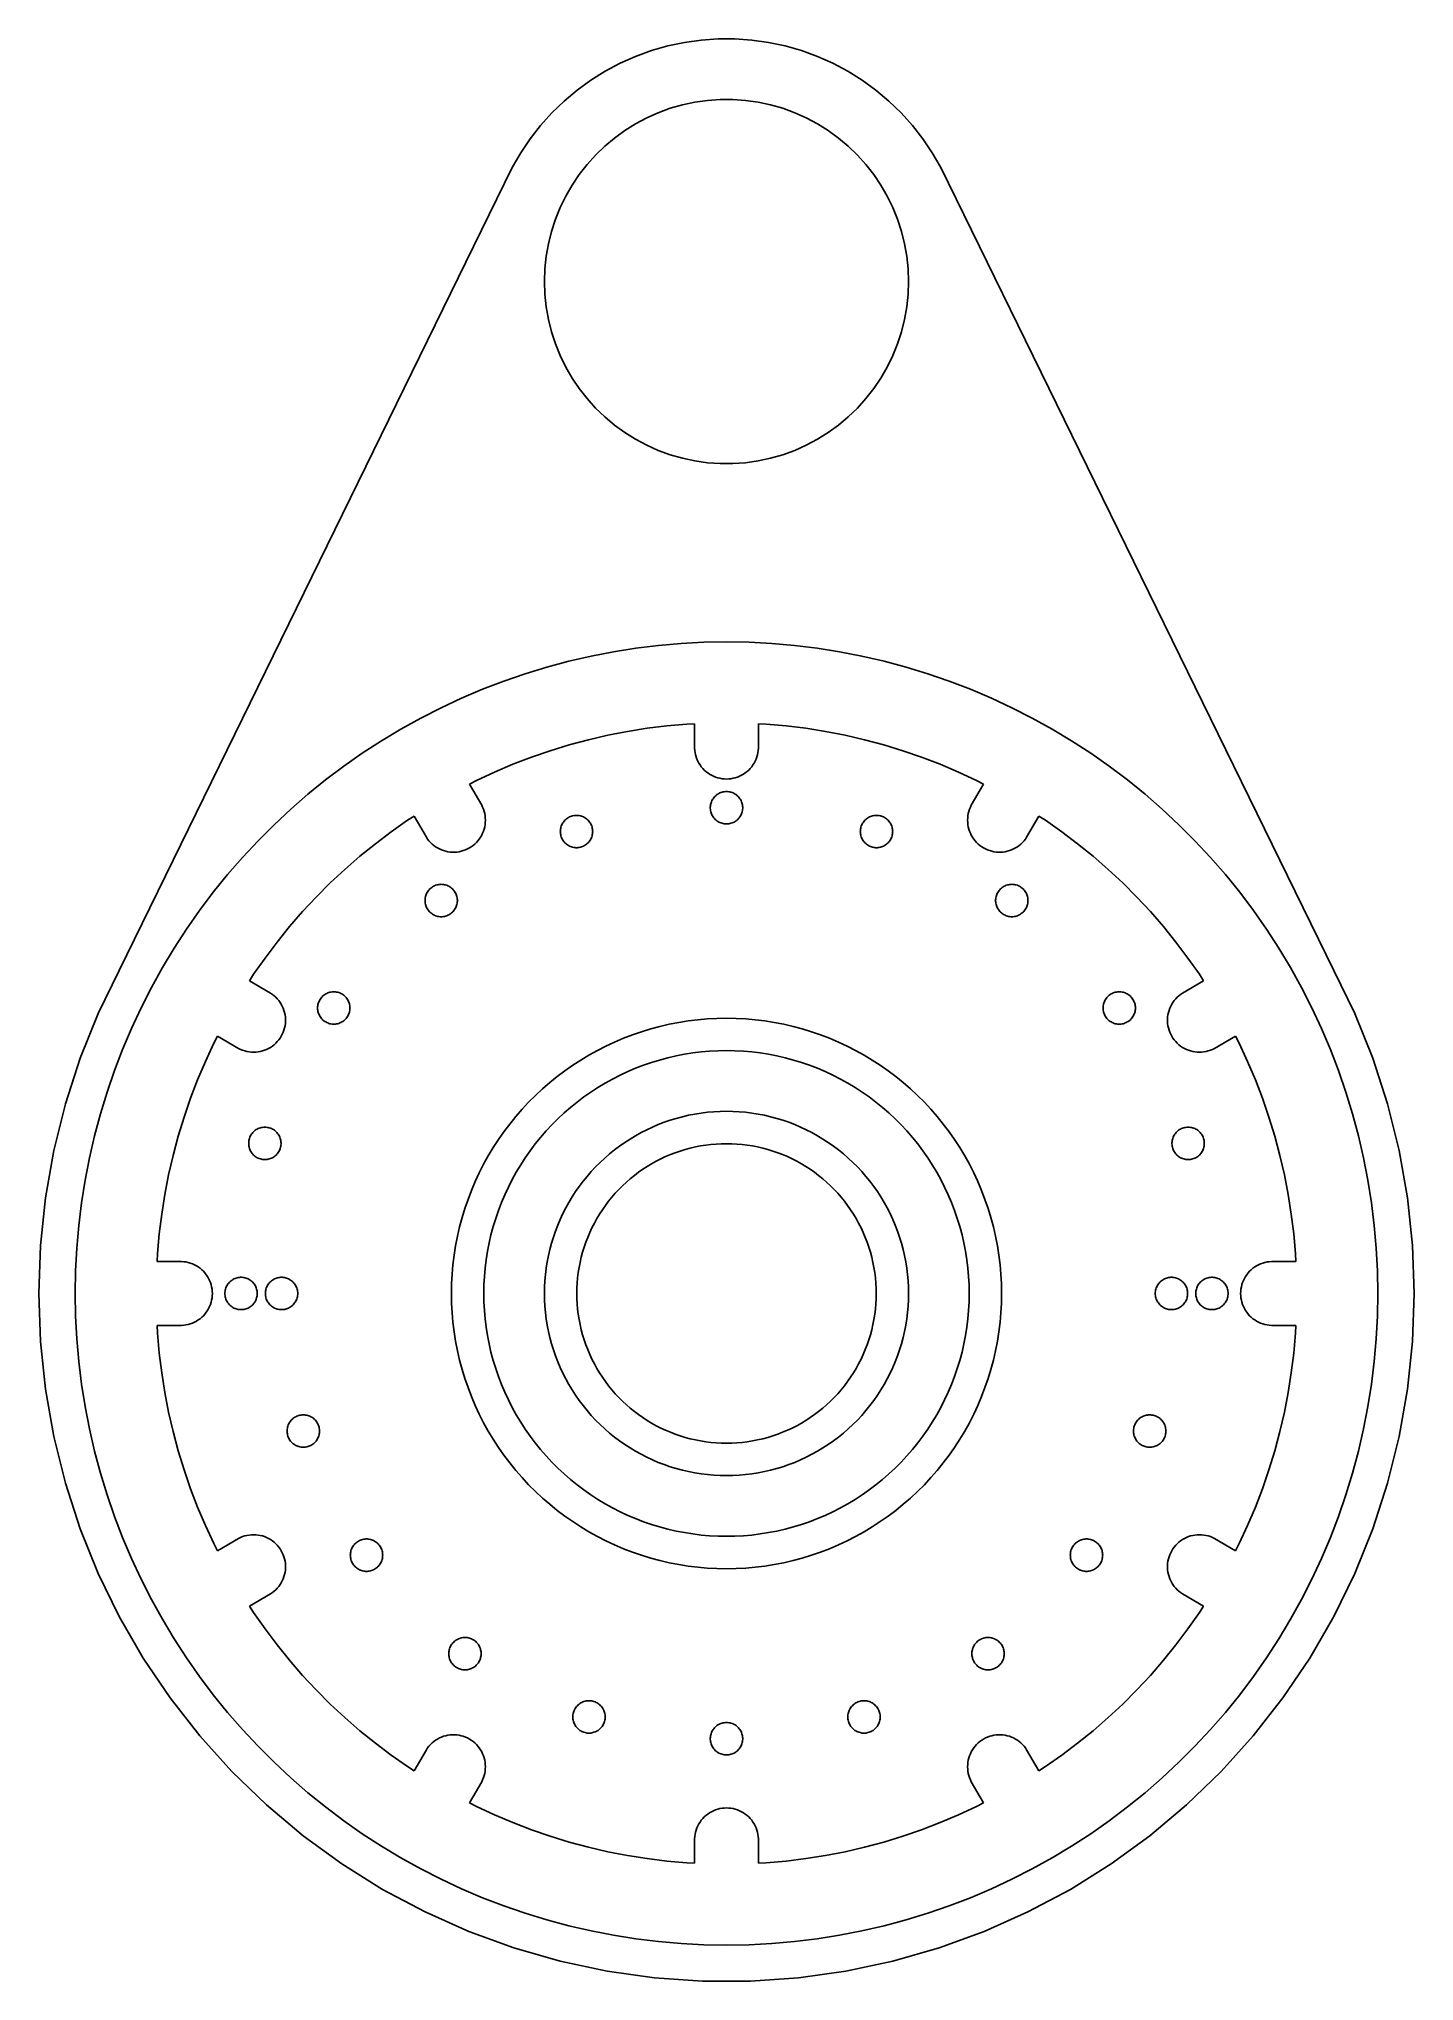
# Model space of a CAD drawing. Header units: metres. Extents: x -85 to 85, y -85 to 155.
import ezdxf

# ---------------------------------------------------------------- set-up
doc = ezdxf.new("R2010")
doc.units = ezdxf.units.M

msp = doc.modelspace()

# ---------------------------------------------------------------- linework, layer by layer
for p, q in [((-7.25766, 154.109), (-9.27051, 153.532)), ((-5.20944, 154.544), (-7.25766, 154.109)), ((-3.13585, 154.836), (-5.20944, 154.544)), ((-1.04698, 154.982), (-3.13585, 154.836)), ((1.04698, 154.982), (-1.04698, 154.982)), ((3.13585, 154.836), (1.04698, 154.982)), ((5.20944, 154.544), (3.13585, 154.836)), ((7.25766, 154.109), (5.20944, 154.544)), ((9.27051, 153.532), (7.25766, 154.109)), ((-13.1511, 151.964), (-15, 150.981)), ((-11.2382, 152.816), (-13.1511, 151.964)), ((-9.27051, 153.532), (-11.2382, 152.816)), ((11.2382, 152.816), (9.27051, 153.532)), ((13.1511, 151.964), (11.2382, 152.816)), ((15, 150.981), (13.1511, 151.964)), ((-16.7758, 149.871), (-18.4698, 148.64)), ((-15, 150.981), (-16.7758, 149.871)), ((16.7758, 149.871), (15, 150.981)), ((18.4698, 148.64), (16.7758, 149.871)), ((-20.0739, 147.294), (-21.5802, 145.84)), ((-18.4698, 148.64), (-20.0739, 147.294)), ((-8.42865, 145.862), (-6.95288, 146.399)), ((-6.95288, 146.399), (-5.44324, 146.832)), ((-5.44324, 146.832), (-3.90708, 147.158)), ((-3.90708, 147.158), (-2.35189, 147.377)), ((-2.35189, 147.377), (-0.785238, 147.486)), ((-0.785238, 147.486), (0.785238, 147.486)), ((0.785238, 147.486), (2.35189, 147.377)), ((2.35189, 147.377), (3.90708, 147.158)), ((3.90708, 147.158), (5.44324, 146.832)), ((5.44324, 146.832), (6.95288, 146.399)), ((6.95288, 146.399), (8.42865, 145.862)), ((20.0739, 147.294), (18.4698, 148.64)), ((21.5802, 145.84), (20.0739, 147.294)), ((-22.9813, 144.284), (-24.2705, 142.634)), ((-21.5802, 145.84), (-22.9813, 144.284)), ((-12.5818, 143.653), (-11.25, 144.486)), ((-11.25, 144.486), (-9.86335, 145.223)), ((-9.86335, 145.223), (-8.42865, 145.862)), ((8.42865, 145.862), (9.86335, 145.223)), ((9.86335, 145.223), (11.25, 144.486)), ((11.25, 144.486), (12.5818, 143.653)), ((22.9813, 144.284), (21.5802, 145.84)), ((24.2705, 142.634), (22.9813, 144.284)), ((-24.2705, 142.634), (-25.4414, 140.898)), ((-16.1851, 140.63), (-15.0554, 141.721)), ((-15.0554, 141.721), (-13.8524, 142.73)), ((-13.8524, 142.73), (-12.5818, 143.653)), ((12.5818, 143.653), (13.8524, 142.73)), ((13.8524, 142.73), (15.0554, 141.721)), ((15.0554, 141.721), (16.1851, 140.63)), ((25.4414, 140.898), (24.2705, 142.634)), ((-25.4414, 140.898), (-26.4884, 139.084)), ((-18.2029, 138.225), (-17.236, 139.463)), ((-17.236, 139.463), (-16.1851, 140.63)), ((16.1851, 140.63), (17.236, 139.463)), ((17.236, 139.463), (18.2029, 138.225)), ((26.4884, 139.084), (25.4414, 140.898)), ((-26.4884, 139.084), (-75.0505, 39.9051)), ((-19.8663, 135.563), (-19.0811, 136.923)), ((-19.0811, 136.923), (-18.2029, 138.225)), ((18.2029, 138.225), (19.0811, 136.923)), ((19.0811, 136.923), (19.8663, 135.563)), ((75.0505, 39.9051), (26.4884, 139.084)), ((-20.5548, 134.152), (-19.8663, 135.563)), ((19.8663, 135.563), (20.5548, 134.152)), ((-21.6284, 131.202), (-21.1431, 132.695)), ((-21.1431, 132.695), (-20.5548, 134.152)), ((20.5548, 134.152), (21.1431, 132.695)), ((21.1431, 132.695), (21.6284, 131.202)), ((-22.281, 128.131), (-22.0083, 129.678)), ((-22.0083, 129.678), (-21.6284, 131.202)), ((21.6284, 131.202), (22.0083, 129.678)), ((22.0083, 129.678), (22.281, 128.131)), ((-22.4452, 126.57), (-22.281, 128.131)), ((22.281, 128.131), (22.4452, 126.57)), ((-22.5, 125), (-22.4452, 126.57)), ((-22.4452, 123.43), (-22.5, 125)), ((22.4452, 126.57), (22.5, 125)), ((22.5, 125), (22.4452, 123.43)), ((-22.281, 121.869), (-22.4452, 123.43)), ((22.4452, 123.43), (22.281, 121.869)), ((-22.0083, 120.322), (-22.281, 121.869)), ((-21.6284, 118.798), (-22.0083, 120.322)), ((22.0083, 120.322), (21.6284, 118.798)), ((22.281, 121.869), (22.0083, 120.322)), ((-21.1431, 117.305), (-21.6284, 118.798)), ((21.6284, 118.798), (21.1431, 117.305)), ((-20.5548, 115.848), (-21.1431, 117.305)), ((-19.8663, 114.437), (-20.5548, 115.848)), ((20.5548, 115.848), (19.8663, 114.437)), ((21.1431, 117.305), (20.5548, 115.848)), ((-19.0811, 113.077), (-19.8663, 114.437)), ((-18.2029, 111.775), (-19.0811, 113.077)), ((19.0811, 113.077), (18.2029, 111.775)), ((19.8663, 114.437), (19.0811, 113.077)), ((-17.236, 110.537), (-18.2029, 111.775)), ((-16.1851, 109.37), (-17.236, 110.537)), ((17.236, 110.537), (16.1851, 109.37)), ((18.2029, 111.775), (17.236, 110.537)), ((-15.0554, 108.279), (-16.1851, 109.37)), ((-13.8524, 107.27), (-15.0554, 108.279)), ((15.0554, 108.279), (13.8524, 107.27)), ((16.1851, 109.37), (15.0554, 108.279)), ((-12.5818, 106.347), (-13.8524, 107.27)), ((-11.25, 105.514), (-12.5818, 106.347)), ((12.5818, 106.347), (11.25, 105.514)), ((13.8524, 107.27), (12.5818, 106.347)), ((-9.86335, 104.777), (-11.25, 105.514)), ((-8.42865, 104.138), (-9.86335, 104.777)), ((-6.95288, 103.601), (-8.42865, 104.138)), ((-5.44324, 103.168), (-6.95288, 103.601)), ((6.95288, 103.601), (5.44324, 103.168)), ((8.42865, 104.138), (6.95288, 103.601)), ((9.86335, 104.777), (8.42865, 104.138)), ((11.25, 105.514), (9.86335, 104.777)), ((-3.90708, 102.842), (-5.44324, 103.168)), ((-2.35189, 102.623), (-3.90708, 102.842)), ((-0.785238, 102.514), (-2.35189, 102.623)), ((0.785238, 102.514), (-0.785238, 102.514)), ((2.35189, 102.623), (0.785238, 102.514)), ((3.90708, 102.842), (2.35189, 102.623)), ((5.44324, 103.168), (3.90708, 102.842)), ((-16.7369, 78.7409), (-13.9787, 79.277)), ((-13.9787, 79.277), (-11.2034, 79.7166)), ((-11.2034, 79.7166), (-8.41454, 80.059)), ((-8.41454, 80.059), (-5.6154, 80.3039)), ((-5.6154, 80.3039), (-2.80941, 80.451)), ((-2.80941, 80.451), (0, 80.5)), ((0, 80.5), (2.80941, 80.451)), ((2.80941, 80.451), (5.6154, 80.3039)), ((5.6154, 80.3039), (8.41454, 80.059)), ((8.41454, 80.059), (11.2034, 79.7166)), ((11.2034, 79.7166), (13.9787, 79.277)), ((13.9787, 79.277), (16.7369, 78.7409)), ((-24.8759, 76.56), (-22.1888, 77.3816)), ((-22.1888, 77.3816), (-19.4747, 78.1088)), ((-19.4747, 78.1088), (-16.7369, 78.7409)), ((16.7369, 78.7409), (19.4747, 78.1088)), ((19.4747, 78.1088), (22.1888, 77.3816)), ((22.1888, 77.3816), (24.8759, 76.56)), ((-32.7423, 73.5404), (-30.1558, 74.6383)), ((-30.1558, 74.6383), (-27.5326, 75.6453)), ((-27.5326, 75.6453), (-24.8759, 76.56)), ((24.8759, 76.56), (27.5326, 75.6453)), ((27.5326, 75.6453), (30.1558, 74.6383)), ((30.1558, 74.6383), (32.7423, 73.5404)), ((-37.7925, 71.0773), (-35.2889, 72.3529)), ((-35.2889, 72.3529), (-32.7423, 73.5404)), ((32.7423, 73.5404), (35.2889, 72.3529)), ((35.2889, 72.3529), (37.7925, 71.0773)), ((-42.6585, 68.2679), (-40.25, 69.715)), ((-40.25, 69.715), (-37.7925, 71.0773)), ((-9.8117, 69.8139), (-12.2422, 69.4289)), ((-7.36926, 70.1138), (-9.8117, 69.8139)), ((-4.91783, 70.3283), (-7.36926, 70.1138)), ((-3.94759, 70.3791), (-4.91783, 70.3283)), ((-3.94759, 67.3621), (-3.94759, 70.3791)), ((4.91783, 70.3283), (3.94759, 70.3791)), ((3.94759, 70.3791), (3.94759, 67.3621)), ((7.36926, 70.1138), (4.91783, 70.3283)), ((9.8117, 69.8139), (7.36926, 70.1138)), ((12.2422, 69.4289), (9.8117, 69.8139)), ((37.7925, 71.0773), (40.25, 69.715)), ((40.25, 69.715), (42.6585, 68.2679)), ((-45.015, 66.7375), (-42.6585, 68.2679)), ((-19.4324, 67.7689), (-21.7857, 67.0495)), ((-17.0555, 68.4058), (-19.4324, 67.7689)), ((-14.6578, 68.9594), (-17.0555, 68.4058)), ((-12.2422, 69.4289), (-14.6578, 68.9594)), ((-3.92836, 67.0871), (-3.94759, 67.3621)), ((3.94759, 67.3621), (3.92836, 67.0871)), ((14.6578, 68.9594), (12.2422, 69.4289)), ((17.0555, 68.4058), (14.6578, 68.9594)), ((19.4324, 67.7689), (17.0555, 68.4058)), ((21.7857, 67.0495), (19.4324, 67.7689)), ((42.6585, 68.2679), (45.015, 66.7375)), ((-49.5607, 63.4349), (-47.3167, 65.1259)), ((-47.3167, 65.1259), (-45.015, 66.7375)), ((-26.4098, 65.3665), (-28.6749, 64.405)), ((-24.1124, 66.2483), (-26.4098, 65.3665)), ((-21.7857, 67.0495), (-24.1124, 66.2483)), ((-3.88999, 66.8141), (-3.92836, 67.0871)), ((-3.83267, 66.5444), (-3.88999, 66.8141)), ((-3.75667, 66.2794), (-3.83267, 66.5444)), ((-3.66238, 66.0203), (-3.75667, 66.2794)), ((-3.55024, 65.7684), (-3.66238, 66.0203)), ((-3.4208, 65.525), (-3.55024, 65.7684)), ((-3.2747, 65.2912), (-3.4208, 65.525)), ((-3.11264, 65.0681), (-3.2747, 65.2912)), ((-2.93542, 64.8569), (-3.11264, 65.0681)), ((-2.7439, 64.6586), (-2.93542, 64.8569)), ((2.93542, 64.8569), (2.7439, 64.6586)), ((3.11264, 65.0681), (2.93542, 64.8569)), ((3.2747, 65.2912), (3.11264, 65.0681)), ((3.4208, 65.525), (3.2747, 65.2912)), ((3.55024, 65.7684), (3.4208, 65.525)), ((3.66238, 66.0203), (3.55024, 65.7684)), ((3.75667, 66.2794), (3.66238, 66.0203)), ((3.83267, 66.5444), (3.75667, 66.2794)), ((3.88999, 66.8141), (3.83267, 66.5444)), ((3.92836, 67.0871), (3.88999, 66.8141)), ((24.1124, 66.2483), (21.7857, 67.0495)), ((26.4098, 65.3665), (24.1124, 66.2483)), ((28.6749, 64.405), (26.4098, 65.3665)), ((45.015, 66.7375), (47.3167, 65.1259)), ((47.3167, 65.1259), (49.5607, 63.4349)), ((-51.7444, 61.6666), (-49.5607, 63.4349)), ((-30.9052, 63.365), (-31.7708, 62.9239)), ((-31.7708, 62.9239), (-30.2624, 60.3111)), ((-28.6749, 64.405), (-30.9052, 63.365)), ((-2.53901, 64.4741), (-2.7439, 64.6586)), ((-2.32175, 64.3044), (-2.53901, 64.4741)), ((-2.09318, 64.1502), (-2.32175, 64.3044)), ((-1.85441, 64.0124), (-2.09318, 64.1502)), ((-1.60661, 63.8915), (-1.85441, 64.0124)), ((-1.35098, 63.7882), (-1.60661, 63.8915)), ((-1.08877, 63.703), (-1.35098, 63.7882)), ((-0.821251, 63.6363), (-1.08877, 63.703)), ((-0.549733, 63.5884), (-0.821251, 63.6363)), ((-0.275537, 63.5596), (-0.549733, 63.5884)), ((0, 63.55), (-0.275537, 63.5596)), ((0.275537, 63.5596), (0, 63.55)), ((0.549733, 63.5884), (0.275537, 63.5596)), ((0.821251, 63.6363), (0.549733, 63.5884)), ((1.08877, 63.703), (0.821251, 63.6363)), ((1.35098, 63.7882), (1.08877, 63.703)), ((1.60661, 63.8915), (1.35098, 63.7882)), ((1.85441, 64.0124), (1.60661, 63.8915)), ((2.09318, 64.1502), (1.85441, 64.0124)), ((2.32175, 64.3044), (2.09318, 64.1502)), ((2.53901, 64.4741), (2.32175, 64.3044)), ((2.7439, 64.6586), (2.53901, 64.4741)), ((30.9052, 63.365), (28.6749, 64.405)), ((30.2624, 60.3111), (31.7708, 62.9239)), ((31.7708, 62.9239), (30.9052, 63.365)), ((49.5607, 63.4349), (51.7444, 61.6666)), ((-53.865, 59.8232), (-51.7444, 61.6666)), ((-30.2624, 60.3111), (-30.1415, 60.0633)), ((-30.1415, 60.0633), (-30.0382, 59.8077)), ((-1.99878, 60.0698), (-1.98904, 60.2091)), ((-1.99878, 59.9302), (-1.99878, 60.0698)), ((-1.98904, 60.2091), (-1.96961, 60.3473)), ((-1.96961, 60.3473), (-1.94059, 60.4838)), ((-1.94059, 60.4838), (-1.90211, 60.618)), ((-1.90211, 60.618), (-1.85437, 60.7492)), ((-1.85437, 60.7492), (-1.79759, 60.8767)), ((-1.79759, 60.8767), (-1.73205, 61)), ((-1.73205, 61), (-1.65807, 61.1184)), ((-1.65807, 61.1184), (-1.57602, 61.2313)), ((-1.57602, 61.2313), (-1.48629, 61.3383)), ((-1.48629, 61.3383), (-1.38932, 61.4387)), ((-1.38932, 61.4387), (-1.28557, 61.5321)), ((-1.28557, 61.5321), (-1.17557, 61.618)), ((-1.17557, 61.618), (-1.05984, 61.6961)), ((-1.05984, 61.6961), (-0.938943, 61.7659)), ((-0.938943, 61.7659), (-0.813473, 61.8271)), ((-0.813473, 61.8271), (-0.68404, 61.8794)), ((-0.68404, 61.8794), (-0.551274, 61.9225)), ((-0.551274, 61.9225), (-0.415823, 61.9563)), ((-0.415823, 61.9563), (-0.278346, 61.9805)), ((-0.278346, 61.9805), (-0.139512, 61.9951)), ((-0.139512, 61.9951), (0, 62)), ((0, 62), (0.139512, 61.9951)), ((0.139512, 61.9951), (0.278346, 61.9805)), ((0.278346, 61.9805), (0.415823, 61.9563)), ((0.415823, 61.9563), (0.551274, 61.9225)), ((0.551274, 61.9225), (0.68404, 61.8794)), ((0.68404, 61.8794), (0.813473, 61.8271)), ((0.813473, 61.8271), (0.938943, 61.7659)), ((0.938943, 61.7659), (1.05984, 61.6961)), ((1.05984, 61.6961), (1.17557, 61.618)), ((1.17557, 61.618), (1.28557, 61.5321)), ((1.28557, 61.5321), (1.38932, 61.4387)), ((1.38932, 61.4387), (1.48629, 61.3383)), ((1.48629, 61.3383), (1.57602, 61.2313)), ((1.57602, 61.2313), (1.65807, 61.1184)), ((1.65807, 61.1184), (1.73205, 61)), ((1.73205, 61), (1.79759, 60.8767)), ((1.79759, 60.8767), (1.85437, 60.7492)), ((1.85437, 60.7492), (1.90211, 60.618)), ((1.90211, 60.618), (1.94059, 60.4838)), ((1.94059, 60.4838), (1.96961, 60.3473)), ((1.96961, 60.3473), (1.98904, 60.2091)), ((1.98904, 60.2091), (1.99878, 60.0698)), ((1.99878, 60.0698), (1.99878, 59.9302)), ((30.0382, 59.8077), (30.1415, 60.0633)), ((30.1415, 60.0633), (30.2624, 60.3111)), ((51.7444, 61.6666), (53.865, 59.8232)), ((-57.9069, 55.92), (-55.92, 57.9069)), ((-55.92, 57.9069), (-53.865, 59.8232)), ((-39.4231, 58.4471), (-41.4389, 57.0357)), ((-38.6083, 58.9763), (-39.4231, 58.4471)), ((-37.0998, 56.3635), (-38.6083, 58.9763)), ((-30.0382, 59.8077), (-29.953, 59.5455)), ((-29.953, 59.5455), (-29.8863, 59.278)), ((-29.8863, 57.6355), (-29.953, 57.3679)), ((-29.8863, 59.278), (-29.8384, 59.0064)), ((-29.8384, 57.907), (-29.8863, 57.6355)), ((-29.8384, 59.0064), (-29.8096, 58.7323)), ((-29.8096, 58.1812), (-29.8384, 57.907)), ((-29.8096, 58.7323), (-29.8, 58.4567)), ((-29.8, 58.4567), (-29.8096, 58.1812)), ((-20.4973, 57.4792), (-20.4635, 57.6147)), ((-20.4635, 57.6147), (-20.4204, 57.7474)), ((-20.4204, 57.7474), (-20.3681, 57.8769)), ((-20.3681, 57.8769), (-20.3069, 58.0023)), ((-20.3069, 58.0023), (-20.2371, 58.1232)), ((-20.2371, 58.1232), (-20.1591, 58.239)), ((-20.1591, 58.239), (-20.0731, 58.349)), ((-20.0731, 58.349), (-19.9797, 58.4527)), ((-19.9797, 58.4527), (-19.8793, 58.5497)), ((-19.8793, 58.5497), (-19.7723, 58.6394)), ((-19.7723, 58.6394), (-19.6594, 58.7215)), ((-19.6594, 58.7215), (-19.541, 58.7954)), ((-19.541, 58.7954), (-19.4178, 58.861)), ((-19.4178, 58.861), (-19.2902, 58.9178)), ((-19.2902, 58.9178), (-19.1591, 58.9655)), ((-19.1591, 58.9655), (-19.0249, 59.004)), ((-19.0249, 59.004), (-18.8883, 59.033)), ((-18.8883, 59.033), (-18.7501, 59.0524)), ((-18.7501, 59.0524), (-18.6108, 59.0622)), ((-18.6108, 59.0622), (-18.4712, 59.0622)), ((-18.4712, 59.0622), (-18.332, 59.0524)), ((-18.332, 59.0524), (-18.1937, 59.033)), ((-18.1937, 59.033), (-18.0572, 59.004)), ((-18.0572, 59.004), (-17.923, 58.9655)), ((-17.923, 58.9655), (-17.7918, 58.9178)), ((-17.7918, 58.9178), (-17.6643, 58.861)), ((-17.6643, 58.861), (-17.541, 58.7954)), ((-17.541, 58.7954), (-17.4226, 58.7215)), ((-17.4226, 58.7215), (-17.3097, 58.6394)), ((-17.3097, 58.6394), (-17.2028, 58.5497)), ((-17.2028, 58.5497), (-17.1023, 58.4527)), ((-17.1023, 58.4527), (-17.0089, 58.349)), ((-17.0089, 58.349), (-16.923, 58.239)), ((-16.923, 58.239), (-16.8449, 58.1232)), ((-16.8449, 58.1232), (-16.7751, 58.0023)), ((-16.7751, 58.0023), (-16.7139, 57.8769)), ((-16.7139, 57.8769), (-16.6616, 57.7474)), ((-16.6616, 57.7474), (-16.6185, 57.6147)), ((-16.6185, 57.6147), (-16.5847, 57.4792)), ((-1.98904, 59.7909), (-1.99878, 59.9302)), ((-1.96961, 59.6527), (-1.98904, 59.7909)), ((-1.94059, 59.5162), (-1.96961, 59.6527)), ((-1.90211, 59.382), (-1.94059, 59.5162)), ((-1.85437, 59.2508), (-1.90211, 59.382)), ((-1.79759, 59.1233), (-1.85437, 59.2508)), ((-1.73205, 59), (-1.79759, 59.1233)), ((-1.65807, 58.8816), (-1.73205, 59)), ((-1.57602, 58.7687), (-1.65807, 58.8816)), ((-1.48629, 58.6617), (-1.57602, 58.7687)), ((-1.38932, 58.5613), (-1.48629, 58.6617)), ((-1.28557, 58.4679), (-1.38932, 58.5613)), ((-1.17557, 58.382), (-1.28557, 58.4679)), ((-1.05984, 58.3039), (-1.17557, 58.382)), ((-0.938943, 58.2341), (-1.05984, 58.3039)), ((-0.813473, 58.1729), (-0.938943, 58.2341)), ((-0.68404, 58.1206), (-0.813473, 58.1729)), ((-0.551274, 58.0775), (-0.68404, 58.1206)), ((-0.415823, 58.0437), (-0.551274, 58.0775)), ((-0.278346, 58.0195), (-0.415823, 58.0437)), ((-0.139512, 58.0049), (-0.278346, 58.0195)), ((0, 58), (-0.139512, 58.0049)), ((0.139512, 58.0049), (0, 58)), ((0.278346, 58.0195), (0.139512, 58.0049)), ((0.415823, 58.0437), (0.278346, 58.0195)), ((0.551274, 58.0775), (0.415823, 58.0437)), ((0.68404, 58.1206), (0.551274, 58.0775)), ((0.813473, 58.1729), (0.68404, 58.1206)), ((0.938943, 58.2341), (0.813473, 58.1729)), ((1.05984, 58.3039), (0.938943, 58.2341)), ((1.17557, 58.382), (1.05984, 58.3039)), ((1.28557, 58.4679), (1.17557, 58.382)), ((1.38932, 58.5613), (1.28557, 58.4679)), ((1.48629, 58.6617), (1.38932, 58.5613)), ((1.57602, 58.7687), (1.48629, 58.6617)), ((1.65807, 58.8816), (1.57602, 58.7687)), ((1.73205, 59), (1.65807, 58.8816)), ((1.79759, 59.1233), (1.73205, 59)), ((1.85437, 59.2508), (1.79759, 59.1233)), ((1.90211, 59.382), (1.85437, 59.2508)), ((1.94059, 59.5162), (1.90211, 59.382)), ((1.96961, 59.6527), (1.94059, 59.5162)), ((1.98904, 59.7909), (1.96961, 59.6527)), ((1.99878, 59.9302), (1.98904, 59.7909)), ((16.5847, 57.4792), (16.6185, 57.6147)), ((16.6185, 57.6147), (16.6616, 57.7474)), ((16.6616, 57.7474), (16.7139, 57.8769)), ((16.7139, 57.8769), (16.7751, 58.0023)), ((16.7751, 58.0023), (16.8449, 58.1232)), ((16.8449, 58.1232), (16.923, 58.239)), ((16.923, 58.239), (17.0089, 58.349)), ((17.0089, 58.349), (17.1023, 58.4527)), ((17.1023, 58.4527), (17.2028, 58.5497)), ((17.2028, 58.5497), (17.3097, 58.6394)), ((17.3097, 58.6394), (17.4226, 58.7215)), ((17.4226, 58.7215), (17.541, 58.7954)), ((17.541, 58.7954), (17.6643, 58.861)), ((17.6643, 58.861), (17.7918, 58.9178)), ((17.7918, 58.9178), (17.923, 58.9655)), ((17.923, 58.9655), (18.0572, 59.004)), ((18.0572, 59.004), (18.1937, 59.033)), ((18.1937, 59.033), (18.332, 59.0524)), ((18.332, 59.0524), (18.4712, 59.0622)), ((18.4712, 59.0622), (18.6108, 59.0622)), ((18.6108, 59.0622), (18.7501, 59.0524)), ((18.7501, 59.0524), (18.8883, 59.033)), ((18.8883, 59.033), (19.0249, 59.004)), ((19.0249, 59.004), (19.1591, 58.9655)), ((19.1591, 58.9655), (19.2902, 58.9178)), ((19.2902, 58.9178), (19.4178, 58.861)), ((19.4178, 58.861), (19.541, 58.7954)), ((19.541, 58.7954), (19.6594, 58.7215)), ((19.6594, 58.7215), (19.7723, 58.6394)), ((19.7723, 58.6394), (19.8793, 58.5497)), ((19.8793, 58.5497), (19.9797, 58.4527)), ((19.9797, 58.4527), (20.0731, 58.349)), ((20.0731, 58.349), (20.1591, 58.239)), ((20.1591, 58.239), (20.2371, 58.1232)), ((20.2371, 58.1232), (20.3069, 58.0023)), ((20.3069, 58.0023), (20.3681, 57.8769)), ((20.3681, 57.8769), (20.4204, 57.7474)), ((20.4204, 57.7474), (20.4635, 57.6147)), ((20.4635, 57.6147), (20.4973, 57.4792)), ((29.8, 58.4567), (29.8096, 58.7323)), ((29.8096, 58.1812), (29.8, 58.4567)), ((29.8096, 58.7323), (29.8384, 59.0064)), ((29.8384, 57.907), (29.8096, 58.1812)), ((29.8384, 59.0064), (29.8863, 59.278)), ((29.8863, 57.6355), (29.8384, 57.907)), ((29.8863, 59.278), (29.953, 59.5455)), ((29.953, 57.3679), (29.8863, 57.6355)), ((29.953, 59.5455), (30.0382, 59.8077)), ((38.6083, 58.9763), (37.0998, 56.3635)), ((39.4231, 58.4471), (38.6083, 58.9763)), ((41.4389, 57.0357), (39.4231, 58.4471)), ((53.865, 59.8232), (55.92, 57.9069)), ((55.92, 57.9069), (57.9069, 55.92)), ((-59.8232, 53.865), (-57.9069, 55.92)), ((-43.4041, 55.5548), (-45.3165, 54.0061)), ((-41.4389, 57.0357), (-43.4041, 55.5548)), ((-36.9456, 56.135), (-37.0998, 56.3635)), ((-36.7759, 55.9177), (-36.9456, 56.135)), ((-36.5914, 55.7128), (-36.7759, 55.9177)), ((-36.3931, 55.5213), (-36.5914, 55.7128)), ((-36.1819, 55.3441), (-36.3931, 55.5213)), ((-35.9588, 55.182), (-36.1819, 55.3441)), ((-31.3181, 55.3441), (-31.5412, 55.182)), ((-31.1069, 55.5213), (-31.3181, 55.3441)), ((-30.9086, 55.7128), (-31.1069, 55.5213)), ((-30.7241, 55.9177), (-30.9086, 55.7128)), ((-30.5544, 56.135), (-30.7241, 55.9177)), ((-30.4002, 56.3635), (-30.5544, 56.135)), ((-30.2624, 56.6023), (-30.4002, 56.3635)), ((-30.1415, 56.8501), (-30.2624, 56.6023)), ((-30.0382, 57.1057), (-30.1415, 56.8501)), ((-29.953, 57.3679), (-30.0382, 57.1057)), ((-20.541, 57.0634), (-20.5361, 57.2029)), ((-20.5361, 56.9239), (-20.541, 57.0634)), ((-20.5361, 57.2029), (-20.5216, 57.3417)), ((-20.5216, 56.785), (-20.5361, 56.9239)), ((-20.5216, 57.3417), (-20.4973, 57.4792)), ((-20.4973, 56.6476), (-20.5216, 56.785)), ((-20.4635, 56.5121), (-20.4973, 56.6476)), ((-20.4204, 56.3794), (-20.4635, 56.5121)), ((-20.3681, 56.2499), (-20.4204, 56.3794)), ((-20.3069, 56.1244), (-20.3681, 56.2499)), ((-20.2371, 56.0036), (-20.3069, 56.1244)), ((-20.1591, 55.8878), (-20.2371, 56.0036)), ((-20.0731, 55.7778), (-20.1591, 55.8878)), ((-19.9797, 55.6741), (-20.0731, 55.7778)), ((-19.8793, 55.5771), (-19.9797, 55.6741)), ((-19.7723, 55.4874), (-19.8793, 55.5771)), ((-19.6594, 55.4053), (-19.7723, 55.4874)), ((-19.541, 55.3313), (-19.6594, 55.4053)), ((-19.4178, 55.2658), (-19.541, 55.3313)), ((-19.2902, 55.209), (-19.4178, 55.2658)), ((-19.1591, 55.1613), (-19.2902, 55.209)), ((-17.7918, 55.209), (-17.923, 55.1613)), ((-17.6643, 55.2658), (-17.7918, 55.209)), ((-17.541, 55.3313), (-17.6643, 55.2658)), ((-17.4226, 55.4053), (-17.541, 55.3313)), ((-17.3097, 55.4874), (-17.4226, 55.4053)), ((-17.2028, 55.5771), (-17.3097, 55.4874)), ((-17.1023, 55.6741), (-17.2028, 55.5771)), ((-17.0089, 55.7778), (-17.1023, 55.6741)), ((-16.923, 55.8878), (-17.0089, 55.7778)), ((-16.8449, 56.0036), (-16.923, 55.8878)), ((-16.7751, 56.1244), (-16.8449, 56.0036)), ((-16.7139, 56.2499), (-16.7751, 56.1244)), ((-16.6616, 56.3794), (-16.7139, 56.2499)), ((-16.6185, 56.5121), (-16.6616, 56.3794)), ((-16.5847, 56.6476), (-16.6185, 56.5121)), ((-16.5847, 57.4792), (-16.5605, 57.3417)), ((-16.5605, 56.785), (-16.5847, 56.6476)), ((-16.5605, 57.3417), (-16.5459, 57.2029)), ((-16.5459, 56.9239), (-16.5605, 56.785)), ((-16.5459, 57.2029), (-16.541, 57.0634)), ((-16.541, 57.0634), (-16.5459, 56.9239)), ((16.541, 57.0634), (16.5459, 57.2029)), ((16.5459, 56.9239), (16.541, 57.0634)), ((16.5459, 57.2029), (16.5605, 57.3417)), ((16.5605, 56.785), (16.5459, 56.9239)), ((16.5605, 57.3417), (16.5847, 57.4792)), ((16.5847, 56.6476), (16.5605, 56.785)), ((16.6185, 56.5121), (16.5847, 56.6476)), ((16.6616, 56.3794), (16.6185, 56.5121)), ((16.7139, 56.2499), (16.6616, 56.3794)), ((16.7751, 56.1244), (16.7139, 56.2499)), ((16.8449, 56.0036), (16.7751, 56.1244)), ((16.923, 55.8878), (16.8449, 56.0036)), ((17.0089, 55.7778), (16.923, 55.8878)), ((17.1023, 55.6741), (17.0089, 55.7778)), ((17.2028, 55.5771), (17.1023, 55.6741)), ((17.3097, 55.4874), (17.2028, 55.5771)), ((17.4226, 55.4053), (17.3097, 55.4874)), ((17.541, 55.3313), (17.4226, 55.4053)), ((17.6643, 55.2658), (17.541, 55.3313)), ((17.7918, 55.209), (17.6643, 55.2658)), ((17.923, 55.1613), (17.7918, 55.209)), ((19.2902, 55.209), (19.1591, 55.1613)), ((19.4178, 55.2658), (19.2902, 55.209)), ((19.541, 55.3313), (19.4178, 55.2658)), ((19.6594, 55.4053), (19.541, 55.3313)), ((19.7723, 55.4874), (19.6594, 55.4053)), ((19.8793, 55.5771), (19.7723, 55.4874)), ((19.9797, 55.6741), (19.8793, 55.5771)), ((20.0731, 55.7778), (19.9797, 55.6741)), ((20.1591, 55.8878), (20.0731, 55.7778)), ((20.2371, 56.0036), (20.1591, 55.8878)), ((20.3069, 56.1244), (20.2371, 56.0036)), ((20.3681, 56.2499), (20.3069, 56.1244)), ((20.4204, 56.3794), (20.3681, 56.2499)), ((20.4635, 56.5121), (20.4204, 56.3794)), ((20.4973, 56.6476), (20.4635, 56.5121)), ((20.4973, 57.4792), (20.5216, 57.3417)), ((20.5216, 56.785), (20.4973, 56.6476)), ((20.5216, 57.3417), (20.5361, 57.2029)), ((20.5361, 56.9239), (20.5216, 56.785)), ((20.5361, 57.2029), (20.541, 57.0634)), ((20.541, 57.0634), (20.5361, 56.9239)), ((30.0382, 57.1057), (29.953, 57.3679)), ((30.1415, 56.8501), (30.0382, 57.1057)), ((30.2624, 56.6023), (30.1415, 56.8501)), ((30.4002, 56.3635), (30.2624, 56.6023)), ((30.5544, 56.135), (30.4002, 56.3635)), ((30.7241, 55.9177), (30.5544, 56.135)), ((30.9086, 55.7128), (30.7241, 55.9177)), ((31.1069, 55.5213), (30.9086, 55.7128)), ((31.3181, 55.3441), (31.1069, 55.5213)), ((31.5412, 55.182), (31.3181, 55.3441)), ((36.1819, 55.3441), (35.9588, 55.182)), ((36.3931, 55.5213), (36.1819, 55.3441)), ((36.5914, 55.7128), (36.3931, 55.5213)), ((36.7759, 55.9177), (36.5914, 55.7128)), ((36.9456, 56.135), (36.7759, 55.9177)), ((37.0998, 56.3635), (36.9456, 56.135)), ((43.4041, 55.5548), (41.4389, 57.0357)), ((45.3165, 54.0061), (43.4041, 55.5548)), ((57.9069, 55.92), (59.8232, 53.865)), ((-61.6666, 51.7444), (-59.8232, 53.865)), ((-45.3165, 54.0061), (-47.1737, 52.3917)), ((-35.725, 55.0359), (-35.9588, 55.182)), ((-35.4816, 54.9065), (-35.725, 55.0359)), ((-35.2297, 54.7943), (-35.4816, 54.9065)), ((-34.9706, 54.7), (-35.2297, 54.7943)), ((-34.7056, 54.624), (-34.9706, 54.7)), ((-34.4359, 54.5667), (-34.7056, 54.624)), ((-34.1629, 54.5284), (-34.4359, 54.5667)), ((-33.8879, 54.5091), (-34.1629, 54.5284)), ((-33.6121, 54.5091), (-33.8879, 54.5091)), ((-33.3371, 54.5284), (-33.6121, 54.5091)), ((-33.0641, 54.5667), (-33.3371, 54.5284)), ((-32.7944, 54.624), (-33.0641, 54.5667)), ((-32.5294, 54.7), (-32.7944, 54.624)), ((-32.2703, 54.7943), (-32.5294, 54.7)), ((-32.0184, 54.9065), (-32.2703, 54.7943)), ((-31.775, 55.0359), (-32.0184, 54.9065)), ((-31.5412, 55.182), (-31.775, 55.0359)), ((-19.0249, 55.1228), (-19.1591, 55.1613)), ((-18.8883, 55.0938), (-19.0249, 55.1228)), ((-18.7501, 55.0743), (-18.8883, 55.0938)), ((-18.6108, 55.0646), (-18.7501, 55.0743)), ((-18.4712, 55.0646), (-18.6108, 55.0646)), ((-18.332, 55.0743), (-18.4712, 55.0646)), ((-18.1937, 55.0938), (-18.332, 55.0743)), ((-18.0572, 55.1228), (-18.1937, 55.0938)), ((-17.923, 55.1613), (-18.0572, 55.1228)), ((18.0572, 55.1228), (17.923, 55.1613)), ((18.1937, 55.0938), (18.0572, 55.1228)), ((18.332, 55.0743), (18.1937, 55.0938)), ((18.4712, 55.0646), (18.332, 55.0743)), ((18.6108, 55.0646), (18.4712, 55.0646)), ((18.7501, 55.0743), (18.6108, 55.0646)), ((18.8883, 55.0938), (18.7501, 55.0743)), ((19.0249, 55.1228), (18.8883, 55.0938)), ((19.1591, 55.1613), (19.0249, 55.1228)), ((31.775, 55.0359), (31.5412, 55.182)), ((32.0184, 54.9065), (31.775, 55.0359)), ((32.2703, 54.7943), (32.0184, 54.9065)), ((32.5294, 54.7), (32.2703, 54.7943)), ((32.7944, 54.624), (32.5294, 54.7)), ((33.0641, 54.5667), (32.7944, 54.624)), ((33.3371, 54.5284), (33.0641, 54.5667)), ((33.6121, 54.5091), (33.3371, 54.5284)), ((33.8879, 54.5091), (33.6121, 54.5091)), ((34.1629, 54.5284), (33.8879, 54.5091)), ((34.4359, 54.5667), (34.1629, 54.5284)), ((34.7056, 54.624), (34.4359, 54.5667)), ((34.9706, 54.7), (34.7056, 54.624)), ((35.2297, 54.7943), (34.9706, 54.7)), ((35.4816, 54.9065), (35.2297, 54.7943)), ((35.725, 55.0359), (35.4816, 54.9065)), ((35.9588, 55.182), (35.725, 55.0359)), ((47.1737, 52.3917), (45.3165, 54.0061)), ((59.8232, 53.865), (61.6666, 51.7444)), ((-63.4349, 49.5607), (-61.6666, 51.7444)), ((-48.9734, 50.7135), (-50.7135, 48.9734)), ((-47.1737, 52.3917), (-48.9734, 50.7135)), ((-36.0806, 50.3681), (-35.9512, 50.4204)), ((-35.9512, 50.4204), (-35.8184, 50.4635)), ((-35.8184, 50.4635), (-35.6829, 50.4973)), ((-35.6829, 50.4973), (-35.5455, 50.5216)), ((-35.5455, 50.5216), (-35.4066, 50.5361)), ((-35.4066, 50.5361), (-35.2671, 50.541)), ((-35.2671, 50.541), (-35.1276, 50.5361)), ((-35.1276, 50.5361), (-34.9888, 50.5216)), ((-34.9888, 50.5216), (-34.8513, 50.4973)), ((-34.8513, 50.4973), (-34.7158, 50.4635)), ((-34.7158, 50.4635), (-34.5831, 50.4204)), ((-34.5831, 50.4204), (-34.4536, 50.3681)), ((34.4536, 50.3681), (34.5831, 50.4204)), ((34.5831, 50.4204), (34.7158, 50.4635)), ((34.7158, 50.4635), (34.8513, 50.4973)), ((34.8513, 50.4973), (34.9888, 50.5216)), ((34.9888, 50.5216), (35.1276, 50.5361)), ((35.1276, 50.5361), (35.2671, 50.541)), ((35.2671, 50.541), (35.4066, 50.5361)), ((35.4066, 50.5361), (35.5455, 50.5216)), ((35.5455, 50.5216), (35.6829, 50.4973)), ((35.6829, 50.4973), (35.8184, 50.4635)), ((35.8184, 50.4635), (35.9512, 50.4204)), ((35.9512, 50.4204), (36.0806, 50.3681)), ((48.9734, 50.7135), (47.1737, 52.3917)), ((50.7135, 48.9734), (48.9734, 50.7135)), ((61.6666, 51.7444), (63.4349, 49.5607)), ((-65.1259, 47.3167), (-63.4349, 49.5607)), ((-50.7135, 48.9734), (-52.3917, 47.1737)), ((-37.2659, 48.6108), (-37.2562, 48.7501)), ((-37.2659, 48.4712), (-37.2659, 48.6108)), ((-37.2562, 48.332), (-37.2659, 48.4712)), ((-37.2562, 48.7501), (-37.2367, 48.8883)), ((-37.2367, 48.1937), (-37.2562, 48.332)), ((-37.2367, 48.8883), (-37.2077, 49.0249)), ((-37.2077, 48.0572), (-37.2367, 48.1937)), ((-37.2077, 49.0249), (-37.1692, 49.1591)), ((-37.1692, 47.923), (-37.2077, 48.0572)), ((-37.1692, 49.1591), (-37.1215, 49.2902)), ((-37.1215, 49.2902), (-37.0647, 49.4178)), ((-37.0647, 49.4178), (-36.9992, 49.541)), ((-36.9992, 49.541), (-36.9252, 49.6594)), ((-36.9252, 49.6594), (-36.8431, 49.7723)), ((-36.8431, 49.7723), (-36.7534, 49.8793)), ((-36.7534, 49.8793), (-36.6564, 49.9797)), ((-36.6564, 49.9797), (-36.5527, 50.0731)), ((-36.5527, 50.0731), (-36.4427, 50.1591)), ((-36.4427, 50.1591), (-36.327, 50.2371)), ((-36.327, 50.2371), (-36.2061, 50.3069)), ((-36.2061, 50.3069), (-36.0806, 50.3681)), ((-34.4536, 50.3681), (-34.3282, 50.3069)), ((-34.3282, 50.3069), (-34.2073, 50.2371)), ((-34.2073, 50.2371), (-34.0915, 50.1591)), ((-34.0915, 50.1591), (-33.9815, 50.0731)), ((-33.9815, 50.0731), (-33.8778, 49.9797)), ((-33.8778, 49.9797), (-33.7808, 49.8793)), ((-33.7808, 49.8793), (-33.6911, 49.7723)), ((-33.6911, 49.7723), (-33.609, 49.6594)), ((-33.609, 49.6594), (-33.5351, 49.541)), ((-33.5351, 49.541), (-33.4695, 49.4178)), ((-33.4695, 49.4178), (-33.4127, 49.2902)), ((-33.4127, 49.2902), (-33.365, 49.1591)), ((-33.365, 49.1591), (-33.3265, 49.0249)), ((-33.3265, 48.0572), (-33.365, 47.923)), ((-33.3265, 49.0249), (-33.2975, 48.8883)), ((-33.2975, 48.1937), (-33.3265, 48.0572)), ((-33.2975, 48.8883), (-33.2781, 48.7501)), ((-33.2781, 48.332), (-33.2975, 48.1937)), ((-33.2781, 48.7501), (-33.2683, 48.6108)), ((-33.2683, 48.4712), (-33.2781, 48.332)), ((-33.2683, 48.6108), (-33.2683, 48.4712)), ((33.2683, 48.6108), (33.2781, 48.7501)), ((33.2683, 48.4712), (33.2683, 48.6108)), ((33.2781, 48.332), (33.2683, 48.4712)), ((33.2781, 48.7501), (33.2975, 48.8883)), ((33.2975, 48.1937), (33.2781, 48.332)), ((33.2975, 48.8883), (33.3265, 49.0249)), ((33.3265, 48.0572), (33.2975, 48.1937)), ((33.3265, 49.0249), (33.365, 49.1591)), ((33.365, 47.923), (33.3265, 48.0572)), ((33.365, 49.1591), (33.4127, 49.2902)), ((33.4127, 49.2902), (33.4695, 49.4178)), ((33.4695, 49.4178), (33.5351, 49.541)), ((33.5351, 49.541), (33.609, 49.6594)), ((33.609, 49.6594), (33.6911, 49.7723)), ((33.6911, 49.7723), (33.7808, 49.8793)), ((33.7808, 49.8793), (33.8778, 49.9797)), ((33.8778, 49.9797), (33.9815, 50.0731)), ((33.9815, 50.0731), (34.0915, 50.1591)), ((34.0915, 50.1591), (34.2073, 50.2371)), ((34.2073, 50.2371), (34.3282, 50.3069)), ((34.3282, 50.3069), (34.4536, 50.3681)), ((36.0806, 50.3681), (36.2061, 50.3069)), ((36.2061, 50.3069), (36.327, 50.2371)), ((36.327, 50.2371), (36.4427, 50.1591)), ((36.4427, 50.1591), (36.5527, 50.0731)), ((36.5527, 50.0731), (36.6564, 49.9797)), ((36.6564, 49.9797), (36.7534, 49.8793)), ((36.7534, 49.8793), (36.8431, 49.7723)), ((36.8431, 49.7723), (36.9252, 49.6594)), ((36.9252, 49.6594), (36.9992, 49.541)), ((36.9992, 49.541), (37.0647, 49.4178)), ((37.0647, 49.4178), (37.1215, 49.2902)), ((37.1215, 49.2902), (37.1692, 49.1591)), ((37.1692, 49.1591), (37.2077, 49.0249)), ((37.2077, 48.0572), (37.1692, 47.923)), ((37.2077, 49.0249), (37.2367, 48.8883)), ((37.2367, 48.1937), (37.2077, 48.0572)), ((37.2367, 48.8883), (37.2562, 48.7501)), ((37.2562, 48.332), (37.2367, 48.1937)), ((37.2562, 48.7501), (37.2659, 48.6108)), ((37.2659, 48.4712), (37.2562, 48.332)), ((37.2659, 48.6108), (37.2659, 48.4712)), ((52.3917, 47.1737), (50.7135, 48.9734)), ((63.4349, 49.5607), (65.1259, 47.3167)), ((-66.7375, 45.015), (-65.1259, 47.3167)), ((-52.3917, 47.1737), (-54.0061, 45.3165)), ((-37.1215, 47.7918), (-37.1692, 47.923)), ((-37.0647, 47.6643), (-37.1215, 47.7918)), ((-36.9992, 47.541), (-37.0647, 47.6643)), ((-36.9252, 47.4226), (-36.9992, 47.541)), ((-36.8431, 47.3097), (-36.9252, 47.4226)), ((-36.7534, 47.2028), (-36.8431, 47.3097)), ((-36.6564, 47.1023), (-36.7534, 47.2028)), ((-36.5527, 47.0089), (-36.6564, 47.1023)), ((-36.4427, 46.923), (-36.5527, 47.0089)), ((-36.327, 46.8449), (-36.4427, 46.923)), ((-36.2061, 46.7751), (-36.327, 46.8449)), ((-36.0806, 46.7139), (-36.2061, 46.7751)), ((-35.9512, 46.6616), (-36.0806, 46.7139)), ((-35.8184, 46.6185), (-35.9512, 46.6616)), ((-35.6829, 46.5847), (-35.8184, 46.6185)), ((-35.5455, 46.5605), (-35.6829, 46.5847)), ((-35.4066, 46.5459), (-35.5455, 46.5605)), ((-35.2671, 46.541), (-35.4066, 46.5459)), ((-35.1276, 46.5459), (-35.2671, 46.541)), ((-34.9888, 46.5605), (-35.1276, 46.5459)), ((-34.8513, 46.5847), (-34.9888, 46.5605)), ((-34.7158, 46.6185), (-34.8513, 46.5847)), ((-34.5831, 46.6616), (-34.7158, 46.6185)), ((-34.4536, 46.7139), (-34.5831, 46.6616)), ((-34.3282, 46.7751), (-34.4536, 46.7139)), ((-34.2073, 46.8449), (-34.3282, 46.7751)), ((-34.0915, 46.923), (-34.2073, 46.8449)), ((-33.9815, 47.0089), (-34.0915, 46.923)), ((-33.8778, 47.1023), (-33.9815, 47.0089)), ((-33.7808, 47.2028), (-33.8778, 47.1023)), ((-33.6911, 47.3097), (-33.7808, 47.2028)), ((-33.609, 47.4226), (-33.6911, 47.3097)), ((-33.5351, 47.541), (-33.609, 47.4226)), ((-33.4695, 47.6643), (-33.5351, 47.541)), ((-33.4127, 47.7918), (-33.4695, 47.6643)), ((-33.365, 47.923), (-33.4127, 47.7918)), ((33.4127, 47.7918), (33.365, 47.923)), ((33.4695, 47.6643), (33.4127, 47.7918)), ((33.5351, 47.541), (33.4695, 47.6643)), ((33.609, 47.4226), (33.5351, 47.541)), ((33.6911, 47.3097), (33.609, 47.4226)), ((33.7808, 47.2028), (33.6911, 47.3097)), ((33.8778, 47.1023), (33.7808, 47.2028)), ((33.9815, 47.0089), (33.8778, 47.1023)), ((34.0915, 46.923), (33.9815, 47.0089)), ((34.2073, 46.8449), (34.0915, 46.923)), ((34.3282, 46.7751), (34.2073, 46.8449)), ((34.4536, 46.7139), (34.3282, 46.7751)), ((34.5831, 46.6616), (34.4536, 46.7139)), ((34.7158, 46.6185), (34.5831, 46.6616)), ((34.8513, 46.5847), (34.7158, 46.6185)), ((34.9888, 46.5605), (34.8513, 46.5847)), ((35.1276, 46.5459), (34.9888, 46.5605)), ((35.2671, 46.541), (35.1276, 46.5459)), ((35.4066, 46.5459), (35.2671, 46.541)), ((35.5455, 46.5605), (35.4066, 46.5459)), ((35.6829, 46.5847), (35.5455, 46.5605)), ((35.8184, 46.6185), (35.6829, 46.5847)), ((35.9512, 46.6616), (35.8184, 46.6185)), ((36.0806, 46.7139), (35.9512, 46.6616)), ((36.2061, 46.7751), (36.0806, 46.7139)), ((36.327, 46.8449), (36.2061, 46.7751)), ((36.4427, 46.923), (36.327, 46.8449)), ((36.5527, 47.0089), (36.4427, 46.923)), ((36.6564, 47.1023), (36.5527, 47.0089)), ((36.7534, 47.2028), (36.6564, 47.1023)), ((36.8431, 47.3097), (36.7534, 47.2028)), ((36.9252, 47.4226), (36.8431, 47.3097)), ((36.9992, 47.541), (36.9252, 47.4226)), ((37.0647, 47.6643), (36.9992, 47.541)), ((37.1215, 47.7918), (37.0647, 47.6643)), ((37.1692, 47.923), (37.1215, 47.7918)), ((54.0061, 45.3165), (52.3917, 47.1737)), ((65.1259, 47.3167), (66.7375, 45.015)), ((-68.2679, 42.6585), (-66.7375, 45.015)), ((-55.5548, 43.4041), (-57.0357, 41.4389)), ((-54.0061, 45.3165), (-55.5548, 43.4041)), ((55.5548, 43.4041), (54.0061, 45.3165)), ((57.0357, 41.4389), (55.5548, 43.4041)), ((66.7375, 45.015), (68.2679, 42.6585)), ((-69.715, 40.25), (-68.2679, 42.6585)), ((-57.0357, 41.4389), (-58.4471, 39.4231)), ((58.4471, 39.4231), (57.0357, 41.4389)), ((68.2679, 42.6585), (69.715, 40.25)), ((-75.0505, 39.9051), (-77.6514, 34.5726)), ((-71.0773, 37.7925), (-69.715, 40.25)), ((-58.4471, 39.4231), (-58.9763, 38.6083)), ((-58.9763, 38.6083), (-56.3635, 37.0998)), ((56.3635, 37.0998), (58.9763, 38.6083)), ((58.9763, 38.6083), (58.4471, 39.4231)), ((69.715, 40.25), (71.0773, 37.7925)), ((77.6514, 34.5726), (75.0505, 39.9051)), ((-72.3529, 35.2889), (-71.0773, 37.7925)), ((-56.3635, 37.0998), (-56.135, 36.9456)), ((-56.135, 36.9456), (-55.9177, 36.7759)), ((-55.9177, 36.7759), (-55.7128, 36.5914)), ((-55.7128, 36.5914), (-55.5213, 36.3931)), ((-55.5213, 36.3931), (-55.3441, 36.1819)), ((-55.3441, 36.1819), (-55.182, 35.9588)), ((-50.4204, 35.9512), (-50.3681, 36.0806)), ((-50.3681, 36.0806), (-50.3069, 36.2061)), ((-50.3069, 36.2061), (-50.2371, 36.327)), ((-50.2371, 36.327), (-50.1591, 36.4427)), ((-50.1591, 36.4427), (-50.0731, 36.5527)), ((-50.0731, 36.5527), (-49.9797, 36.6564)), ((-49.9797, 36.6564), (-49.8793, 36.7534)), ((-49.8793, 36.7534), (-49.7723, 36.8431)), ((-49.7723, 36.8431), (-49.6594, 36.9252)), ((-49.6594, 36.9252), (-49.541, 36.9992)), ((-49.541, 36.9992), (-49.4178, 37.0647)), ((-49.4178, 37.0647), (-49.2902, 37.1215)), ((-49.2902, 37.1215), (-49.1591, 37.1692)), ((-49.1591, 37.1692), (-49.0249, 37.2077)), ((-49.0249, 37.2077), (-48.8883, 37.2367)), ((-48.8883, 37.2367), (-48.7501, 37.2562)), ((-48.7501, 37.2562), (-48.6108, 37.2659)), ((-48.6108, 37.2659), (-48.4712, 37.2659)), ((-48.4712, 37.2659), (-48.332, 37.2562)), ((-48.332, 37.2562), (-48.1937, 37.2367)), ((-48.1937, 37.2367), (-48.0572, 37.2077)), ((-48.0572, 37.2077), (-47.923, 37.1692)), ((-47.923, 37.1692), (-47.7918, 37.1215)), ((-47.7918, 37.1215), (-47.6643, 37.0647)), ((-47.6643, 37.0647), (-47.541, 36.9992)), ((-47.541, 36.9992), (-47.4226, 36.9252)), ((-47.4226, 36.9252), (-47.3097, 36.8431)), ((-47.3097, 36.8431), (-47.2028, 36.7534)), ((-47.2028, 36.7534), (-47.1023, 36.6564)), ((-47.1023, 36.6564), (-47.0089, 36.5527)), ((-47.0089, 36.5527), (-46.923, 36.4427)), ((-46.923, 36.4427), (-46.8449, 36.327)), ((-46.8449, 36.327), (-46.7751, 36.2061)), ((-46.7751, 36.2061), (-46.7139, 36.0806)), ((-46.7139, 36.0806), (-46.6616, 35.9512)), ((46.6616, 35.9512), (46.7139, 36.0806)), ((46.7139, 36.0806), (46.7751, 36.2061)), ((46.7751, 36.2061), (46.8449, 36.327)), ((46.8449, 36.327), (46.923, 36.4427)), ((46.923, 36.4427), (47.0089, 36.5527)), ((47.0089, 36.5527), (47.1023, 36.6564)), ((47.1023, 36.6564), (47.2028, 36.7534)), ((47.2028, 36.7534), (47.3097, 36.8431)), ((47.3097, 36.8431), (47.4226, 36.9252)), ((47.4226, 36.9252), (47.541, 36.9992)), ((47.541, 36.9992), (47.6643, 37.0647)), ((47.6643, 37.0647), (47.7918, 37.1215)), ((47.7918, 37.1215), (47.923, 37.1692)), ((47.923, 37.1692), (48.0572, 37.2077)), ((48.0572, 37.2077), (48.1937, 37.2367)), ((48.1937, 37.2367), (48.332, 37.2562)), ((48.332, 37.2562), (48.4712, 37.2659)), ((48.4712, 37.2659), (48.6108, 37.2659)), ((48.6108, 37.2659), (48.7501, 37.2562)), ((48.7501, 37.2562), (48.8883, 37.2367)), ((48.8883, 37.2367), (49.0249, 37.2077)), ((49.0249, 37.2077), (49.1591, 37.1692)), ((49.1591, 37.1692), (49.2902, 37.1215)), ((49.2902, 37.1215), (49.4178, 37.0647)), ((49.4178, 37.0647), (49.541, 36.9992)), ((49.541, 36.9992), (49.6594, 36.9252)), ((49.6594, 36.9252), (49.7723, 36.8431)), ((49.7723, 36.8431), (49.8793, 36.7534)), ((49.8793, 36.7534), (49.9797, 36.6564)), ((49.9797, 36.6564), (50.0731, 36.5527)), ((50.0731, 36.5527), (50.1591, 36.4427)), ((50.1591, 36.4427), (50.2371, 36.327)), ((50.2371, 36.327), (50.3069, 36.2061)), ((50.3069, 36.2061), (50.3681, 36.0806)), ((50.3681, 36.0806), (50.4204, 35.9512)), ((55.182, 35.9588), (55.3441, 36.1819)), ((55.3441, 36.1819), (55.5213, 36.3931)), ((55.5213, 36.3931), (55.7128, 36.5914)), ((55.7128, 36.5914), (55.9177, 36.7759)), ((55.9177, 36.7759), (56.135, 36.9456)), ((56.135, 36.9456), (56.3635, 37.0998)), ((71.0773, 37.7925), (72.3529, 35.2889)), ((-77.6514, 34.5726), (-79.8739, 29.0717)), ((-73.5404, 32.7423), (-72.3529, 35.2889)), ((-55.182, 35.9588), (-55.0359, 35.725)), ((-55.0359, 35.725), (-54.9065, 35.4816)), ((-54.9065, 35.4816), (-54.7943, 35.2297)), ((-54.7943, 35.2297), (-54.7, 34.9706)), ((-54.7, 34.9706), (-54.624, 34.7056)), ((-54.624, 34.7056), (-54.5667, 34.4359)), ((-54.5667, 34.4359), (-54.5284, 34.1629)), ((-54.5284, 34.1629), (-54.5091, 33.8879)), ((-54.5091, 33.6121), (-54.5284, 33.3371)), ((-54.5091, 33.8879), (-54.5091, 33.6121)), ((-50.541, 35.2671), (-50.5361, 35.4066)), ((-50.5361, 35.1276), (-50.541, 35.2671)), ((-50.5361, 35.4066), (-50.5216, 35.5455)), ((-50.5216, 34.9888), (-50.5361, 35.1276)), ((-50.5216, 35.5455), (-50.4973, 35.6829)), ((-50.4973, 34.8513), (-50.5216, 34.9888)), ((-50.4973, 35.6829), (-50.4635, 35.8184)), ((-50.4635, 34.7158), (-50.4973, 34.8513)), ((-50.4635, 35.8184), (-50.4204, 35.9512)), ((-50.4204, 34.5831), (-50.4635, 34.7158)), ((-50.3681, 34.4536), (-50.4204, 34.5831)), ((-50.3069, 34.3282), (-50.3681, 34.4536)), ((-50.2371, 34.2073), (-50.3069, 34.3282)), ((-50.1591, 34.0915), (-50.2371, 34.2073)), ((-50.0731, 33.9815), (-50.1591, 34.0915)), ((-49.9797, 33.8778), (-50.0731, 33.9815)), ((-49.8793, 33.7808), (-49.9797, 33.8778)), ((-49.7723, 33.6911), (-49.8793, 33.7808)), ((-49.6594, 33.609), (-49.7723, 33.6911)), ((-49.541, 33.5351), (-49.6594, 33.609)), ((-47.4226, 33.609), (-47.541, 33.5351)), ((-47.3097, 33.6911), (-47.4226, 33.609)), ((-47.2028, 33.7808), (-47.3097, 33.6911)), ((-47.1023, 33.8778), (-47.2028, 33.7808)), ((-47.0089, 33.9815), (-47.1023, 33.8778)), ((-46.923, 34.0915), (-47.0089, 33.9815)), ((-46.8449, 34.2073), (-46.923, 34.0915)), ((-46.7751, 34.3282), (-46.8449, 34.2073)), ((-46.7139, 34.4536), (-46.7751, 34.3282)), ((-46.6616, 34.5831), (-46.7139, 34.4536)), ((-46.6616, 35.9512), (-46.6185, 35.8184)), ((-46.6185, 34.7158), (-46.6616, 34.5831)), ((-46.6185, 35.8184), (-46.5847, 35.6829)), ((-46.5847, 34.8513), (-46.6185, 34.7158)), ((-46.5847, 35.6829), (-46.5605, 35.5455)), ((-46.5605, 34.9888), (-46.5847, 34.8513)), ((-46.5605, 35.5455), (-46.5459, 35.4066)), ((-46.5459, 35.1276), (-46.5605, 34.9888)), ((-46.5459, 35.4066), (-46.541, 35.2671)), ((-46.541, 35.2671), (-46.5459, 35.1276)), ((-5.90404, 33.4835), (-4.73188, 33.6691)), ((-4.73188, 33.6691), (-3.55397, 33.8137)), ((-3.55397, 33.8137), (-2.37172, 33.9172)), ((-2.37172, 33.9172), (-1.18658, 33.9793)), ((-1.18658, 33.9793), (0, 34)), ((0, 34), (1.18658, 33.9793)), ((1.18658, 33.9793), (2.37172, 33.9172)), ((2.37172, 33.9172), (3.55397, 33.8137)), ((3.55397, 33.8137), (4.73188, 33.6691)), ((4.73188, 33.6691), (5.90404, 33.4835)), ((46.541, 35.2671), (46.5459, 35.4066)), ((46.5459, 35.1276), (46.541, 35.2671)), ((46.5459, 35.4066), (46.5605, 35.5455)), ((46.5605, 34.9888), (46.5459, 35.1276)), ((46.5605, 35.5455), (46.5847, 35.6829)), ((46.5847, 34.8513), (46.5605, 34.9888)), ((46.5847, 35.6829), (46.6185, 35.8184)), ((46.6185, 34.7158), (46.5847, 34.8513)), ((46.6185, 35.8184), (46.6616, 35.9512)), ((46.6616, 34.5831), (46.6185, 34.7158)), ((46.7139, 34.4536), (46.6616, 34.5831)), ((46.7751, 34.3282), (46.7139, 34.4536)), ((46.8449, 34.2073), (46.7751, 34.3282)), ((46.923, 34.0915), (46.8449, 34.2073)), ((47.0089, 33.9815), (46.923, 34.0915)), ((47.1023, 33.8778), (47.0089, 33.9815)), ((47.2028, 33.7808), (47.1023, 33.8778)), ((47.3097, 33.6911), (47.2028, 33.7808)), ((47.4226, 33.609), (47.3097, 33.6911)), ((47.541, 33.5351), (47.4226, 33.609)), ((49.6594, 33.609), (49.541, 33.5351)), ((49.7723, 33.6911), (49.6594, 33.609)), ((49.8793, 33.7808), (49.7723, 33.6911)), ((49.9797, 33.8778), (49.8793, 33.7808)), ((50.0731, 33.9815), (49.9797, 33.8778)), ((50.1591, 34.0915), (50.0731, 33.9815)), ((50.2371, 34.2073), (50.1591, 34.0915)), ((50.3069, 34.3282), (50.2371, 34.2073)), ((50.3681, 34.4536), (50.3069, 34.3282)), ((50.4204, 34.5831), (50.3681, 34.4536)), ((50.4204, 35.9512), (50.4635, 35.8184)), ((50.4635, 34.7158), (50.4204, 34.5831)), ((50.4635, 35.8184), (50.4973, 35.6829)), ((50.4973, 34.8513), (50.4635, 34.7158)), ((50.4973, 35.6829), (50.5216, 35.5455)), ((50.5216, 34.9888), (50.4973, 34.8513)), ((50.5216, 35.5455), (50.5361, 35.4066)), ((50.5361, 35.1276), (50.5216, 34.9888)), ((50.5361, 35.4066), (50.541, 35.2671)), ((50.541, 35.2671), (50.5361, 35.1276)), ((54.5091, 33.8879), (54.5284, 34.1629)), ((54.5091, 33.6121), (54.5091, 33.8879)), ((54.5284, 33.3371), (54.5091, 33.6121)), ((54.5284, 34.1629), (54.5667, 34.4359)), ((54.5667, 34.4359), (54.624, 34.7056)), ((54.624, 34.7056), (54.7, 34.9706)), ((54.7, 34.9706), (54.7943, 35.2297)), ((54.7943, 35.2297), (54.9065, 35.4816)), ((54.9065, 35.4816), (55.0359, 35.725)), ((55.0359, 35.725), (55.182, 35.9588)), ((72.3529, 35.2889), (73.5404, 32.7423)), ((79.8739, 29.0717), (77.6514, 34.5726)), ((-74.6383, 30.1558), (-73.5404, 32.7423)), ((-62.9239, 31.7708), (-63.365, 30.9052)), ((-60.3111, 30.2624), (-62.9239, 31.7708)), ((-55.3441, 31.3181), (-55.5213, 31.1069)), ((-55.182, 31.5412), (-55.3441, 31.3181)), ((-55.0359, 31.775), (-55.182, 31.5412)), ((-54.9065, 32.0184), (-55.0359, 31.775)), ((-54.7943, 32.2703), (-54.9065, 32.0184)), ((-54.7, 32.5294), (-54.7943, 32.2703)), ((-54.624, 32.7944), (-54.7, 32.5294)), ((-54.5667, 33.0641), (-54.624, 32.7944)), ((-54.5284, 33.3371), (-54.5667, 33.0641)), ((-49.4178, 33.4695), (-49.541, 33.5351)), ((-49.2902, 33.4127), (-49.4178, 33.4695)), ((-49.1591, 33.365), (-49.2902, 33.4127)), ((-49.0249, 33.3265), (-49.1591, 33.365)), ((-48.8883, 33.2975), (-49.0249, 33.3265)), ((-48.7501, 33.2781), (-48.8883, 33.2975)), ((-48.6108, 33.2683), (-48.7501, 33.2781)), ((-48.4712, 33.2683), (-48.6108, 33.2683)), ((-48.332, 33.2781), (-48.4712, 33.2683)), ((-48.1937, 33.2975), (-48.332, 33.2781)), ((-48.0572, 33.3265), (-48.1937, 33.2975)), ((-47.923, 33.365), (-48.0572, 33.3265)), ((-47.7918, 33.4127), (-47.923, 33.365)), ((-47.6643, 33.4695), (-47.7918, 33.4127)), ((-47.541, 33.5351), (-47.6643, 33.4695)), ((-13.829, 31.0605), (-12.7366, 31.5243)), ((-12.7366, 31.5243), (-11.6287, 31.9495)), ((-11.6287, 31.9495), (-10.5066, 32.3359)), ((-10.5066, 32.3359), (-9.37167, 32.6829)), ((-9.37167, 32.6829), (-8.22534, 32.9901)), ((-8.22534, 32.9901), (-7.069, 33.257)), ((-7.069, 33.257), (-5.90404, 33.4835)), ((5.90404, 33.4835), (7.069, 33.257)), ((7.069, 33.257), (8.22534, 32.9901)), ((8.22534, 32.9901), (9.37167, 32.6829)), ((9.37167, 32.6829), (10.5066, 32.3359)), ((10.5066, 32.3359), (11.6287, 31.9495)), ((11.6287, 31.9495), (12.7366, 31.5243)), ((12.7366, 31.5243), (13.829, 31.0605)), ((47.6643, 33.4695), (47.541, 33.5351)), ((47.7918, 33.4127), (47.6643, 33.4695)), ((47.923, 33.365), (47.7918, 33.4127)), ((48.0572, 33.3265), (47.923, 33.365)), ((48.1937, 33.2975), (48.0572, 33.3265)), ((48.332, 33.2781), (48.1937, 33.2975)), ((48.4712, 33.2683), (48.332, 33.2781)), ((48.6108, 33.2683), (48.4712, 33.2683)), ((48.7501, 33.2781), (48.6108, 33.2683)), ((48.8883, 33.2975), (48.7501, 33.2781)), ((49.0249, 33.3265), (48.8883, 33.2975)), ((49.1591, 33.365), (49.0249, 33.3265)), ((49.2902, 33.4127), (49.1591, 33.365)), ((49.4178, 33.4695), (49.2902, 33.4127)), ((49.541, 33.5351), (49.4178, 33.4695)), ((54.5667, 33.0641), (54.5284, 33.3371)), ((54.624, 32.7944), (54.5667, 33.0641)), ((54.7, 32.5294), (54.624, 32.7944)), ((54.7943, 32.2703), (54.7, 32.5294)), ((54.9065, 32.0184), (54.7943, 32.2703)), ((55.0359, 31.775), (54.9065, 32.0184)), ((55.182, 31.5412), (55.0359, 31.775)), ((55.3441, 31.3181), (55.182, 31.5412)), ((55.5213, 31.1069), (55.3441, 31.3181)), ((62.9239, 31.7708), (60.3111, 30.2624)), ((63.365, 30.9052), (62.9239, 31.7708)), ((73.5404, 32.7423), (74.6383, 30.1558)), ((-79.8739, 29.0717), (-81.7072, 23.4292)), ((-75.6453, 27.5326), (-74.6383, 30.1558)), ((-63.365, 30.9052), (-64.405, 28.6749)), ((-60.0633, 30.1415), (-60.3111, 30.2624)), ((-59.8077, 30.0382), (-60.0633, 30.1415)), ((-59.5455, 29.953), (-59.8077, 30.0382)), ((-59.278, 29.8863), (-59.5455, 29.953)), ((-59.0064, 29.8384), (-59.278, 29.8863)), ((-58.7323, 29.8096), (-59.0064, 29.8384)), ((-58.4567, 29.8), (-58.7323, 29.8096)), ((-58.1812, 29.8096), (-58.4567, 29.8)), ((-57.907, 29.8384), (-58.1812, 29.8096)), ((-57.6355, 29.8863), (-57.907, 29.8384)), ((-57.3679, 29.953), (-57.6355, 29.8863)), ((-57.1057, 30.0382), (-57.3679, 29.953)), ((-56.8501, 30.1415), (-57.1057, 30.0382)), ((-56.6023, 30.2624), (-56.8501, 30.1415)), ((-56.3635, 30.4002), (-56.6023, 30.2624)), ((-56.135, 30.5544), (-56.3635, 30.4002)), ((-55.9177, 30.7241), (-56.135, 30.5544)), ((-55.7128, 30.9086), (-55.9177, 30.7241)), ((-55.5213, 31.1069), (-55.7128, 30.9086)), ((-19.0126, 28.1873), (-18.0173, 28.8336)), ((-18.0173, 28.8336), (-17, 29.4449)), ((-17, 29.4449), (-15.962, 30.0202)), ((-15.962, 30.0202), (-14.9046, 30.559)), ((-14.9046, 30.559), (-13.829, 31.0605)), ((-8.26912, 28.8379), (-9.27051, 28.5317)), ((-7.25766, 29.1089), (-8.26912, 28.8379)), ((-6.23735, 29.3444), (-7.25766, 29.1089)), ((-5.20944, 29.5442), (-6.23735, 29.3444)), ((-4.17519, 29.708), (-5.20944, 29.5442)), ((-3.13585, 29.8357), (-4.17519, 29.708)), ((-2.09269, 29.9269), (-3.13585, 29.8357)), ((-1.04698, 29.9817), (-2.09269, 29.9269)), ((0, 30), (-1.04698, 29.9817)), ((1.04698, 29.9817), (0, 30)), ((2.09269, 29.9269), (1.04698, 29.9817)), ((3.13585, 29.8357), (2.09269, 29.9269)), ((4.17519, 29.708), (3.13585, 29.8357)), ((5.20944, 29.5442), (4.17519, 29.708)), ((6.23735, 29.3444), (5.20944, 29.5442)), ((7.25766, 29.1089), (6.23735, 29.3444)), ((8.26912, 28.8379), (7.25766, 29.1089)), ((9.27051, 28.5317), (8.26912, 28.8379)), ((13.829, 31.0605), (14.9046, 30.559)), ((14.9046, 30.559), (15.962, 30.0202)), ((15.962, 30.0202), (17, 29.4449)), ((17, 29.4449), (18.0173, 28.8336)), ((18.0173, 28.8336), (19.0126, 28.1873)), ((55.7128, 30.9086), (55.5213, 31.1069)), ((55.9177, 30.7241), (55.7128, 30.9086)), ((56.135, 30.5544), (55.9177, 30.7241)), ((56.3635, 30.4002), (56.135, 30.5544)), ((56.6023, 30.2624), (56.3635, 30.4002)), ((56.8501, 30.1415), (56.6023, 30.2624)), ((57.1057, 30.0382), (56.8501, 30.1415)), ((57.3679, 29.953), (57.1057, 30.0382)), ((57.6355, 29.8863), (57.3679, 29.953)), ((57.907, 29.8384), (57.6355, 29.8863)), ((58.1812, 29.8096), (57.907, 29.8384)), ((58.4567, 29.8), (58.1812, 29.8096)), ((58.7323, 29.8096), (58.4567, 29.8)), ((59.0064, 29.8384), (58.7323, 29.8096)), ((59.278, 29.8863), (59.0064, 29.8384)), ((59.5455, 29.953), (59.278, 29.8863)), ((59.8077, 30.0382), (59.5455, 29.953)), ((60.0633, 30.1415), (59.8077, 30.0382)), ((60.3111, 30.2624), (60.0633, 30.1415)), ((64.405, 28.6749), (63.365, 30.9052)), ((74.6383, 30.1558), (75.6453, 27.5326)), ((81.7072, 23.4292), (79.8739, 29.0717)), ((-76.56, 24.8759), (-75.6453, 27.5326)), ((-65.3665, 26.4098), (-66.2483, 24.1124)), ((-64.405, 28.6749), (-65.3665, 26.4098)), ((-21.8548, 26.0455), (-20.9325, 26.7924)), ((-20.9325, 26.7924), (-19.9847, 27.5066)), ((-19.9847, 27.5066), (-19.0126, 28.1873)), ((-14.0841, 26.4884), (-15, 25.9808)), ((-13.1511, 26.9638), (-14.0841, 26.4884)), ((-12.2021, 27.4064), (-13.1511, 26.9638)), ((-11.2382, 27.8155), (-12.2021, 27.4064)), ((-10.2606, 28.1908), (-11.2382, 27.8155)), ((-9.27051, 28.5317), (-10.2606, 28.1908)), ((10.2606, 28.1908), (9.27051, 28.5317)), ((11.2382, 27.8155), (10.2606, 28.1908)), ((12.2021, 27.4064), (11.2382, 27.8155)), ((13.1511, 26.9638), (12.2021, 27.4064)), ((14.0841, 26.4884), (13.1511, 26.9638)), ((15, 25.9808), (14.0841, 26.4884)), ((19.0126, 28.1873), (19.9847, 27.5066)), ((19.9847, 27.5066), (20.9325, 26.7924)), ((20.9325, 26.7924), (21.8548, 26.0455)), ((65.3665, 26.4098), (64.405, 28.6749)), ((66.2483, 24.1124), (65.3665, 26.4098)), ((75.6453, 27.5326), (76.56, 24.8759)), ((-77.3816, 22.1888), (-76.56, 24.8759)), ((-66.2483, 24.1124), (-67.0495, 21.7857)), ((-24.4576, 23.6184), (-23.6184, 24.4576)), ((-23.6184, 24.4576), (-22.7504, 25.2669)), ((-22.7504, 25.2669), (-21.8548, 26.0455)), ((-17.6336, 24.2705), (-18.4698, 23.6403)), ((-16.7758, 24.8711), (-17.6336, 24.2705)), ((-15.8976, 25.4414), (-16.7758, 24.8711)), ((-15, 25.9808), (-15.8976, 25.4414)), ((15.8976, 25.4414), (15, 25.9808)), ((16.7758, 24.8711), (15.8976, 25.4414)), ((17.6336, 24.2705), (16.7758, 24.8711)), ((18.4698, 23.6403), (17.6336, 24.2705)), ((21.8548, 26.0455), (22.7504, 25.2669)), ((22.7504, 25.2669), (23.6184, 24.4576)), ((23.6184, 24.4576), (24.4576, 23.6184)), ((67.0495, 21.7857), (66.2483, 24.1124)), ((76.56, 24.8759), (77.3816, 22.1888)), ((-81.7072, 23.4292), (-83.1425, 17.6725)), ((-78.1088, 19.4747), (-77.3816, 22.1888)), ((-67.0495, 21.7857), (-67.7689, 19.4324)), ((-26.7924, 20.9325), (-26.0455, 21.8548)), ((-26.0455, 21.8548), (-25.2669, 22.7504)), ((-25.2669, 22.7504), (-24.4576, 23.6184)), ((-20.0739, 22.2943), (-20.8398, 21.5802)), ((-19.2836, 22.9813), (-20.0739, 22.2943)), ((-18.4698, 23.6403), (-19.2836, 22.9813)), ((-6.95288, 21.3988), (-6.20184, 21.6284)), ((-6.20184, 21.6284), (-5.44324, 21.8317)), ((-5.44324, 21.8317), (-4.67801, 22.0083)), ((-4.67801, 22.0083), (-3.90708, 22.1582)), ((-3.90708, 22.1582), (-3.13139, 22.281)), ((-3.13139, 22.281), (-2.35189, 22.3767)), ((-2.35189, 22.3767), (-1.56952, 22.4452)), ((-1.56952, 22.4452), (-0.785238, 22.4863)), ((-0.785238, 22.4863), (0, 22.5)), ((0, 22.5), (0.785238, 22.4863)), ((0.785238, 22.4863), (1.56952, 22.4452)), ((1.56952, 22.4452), (2.35189, 22.3767)), ((2.35189, 22.3767), (3.13139, 22.281)), ((3.13139, 22.281), (3.90708, 22.1582)), ((3.90708, 22.1582), (4.67801, 22.0083)), ((4.67801, 22.0083), (5.44324, 21.8317)), ((5.44324, 21.8317), (6.20184, 21.6284)), ((6.20184, 21.6284), (6.95288, 21.3988)), ((19.2836, 22.9813), (18.4698, 23.6403)), ((20.0739, 22.2943), (19.2836, 22.9813)), ((20.8398, 21.5802), (20.0739, 22.2943)), ((24.4576, 23.6184), (25.2669, 22.7504)), ((25.2669, 22.7504), (26.0455, 21.8548)), ((26.0455, 21.8548), (26.7924, 20.9325)), ((67.7689, 19.4324), (67.0495, 21.7857)), ((77.3816, 22.1888), (78.1088, 19.4747)), ((83.1425, 17.6725), (81.7072, 23.4292)), ((-78.7409, 16.7369), (-78.1088, 19.4747)), ((-67.7689, 19.4324), (-68.4058, 17.0555)), ((-58.9655, 19.1591), (-58.9178, 19.2902)), ((-58.9178, 19.2902), (-58.861, 19.4178)), ((-58.861, 19.4178), (-58.7954, 19.541)), ((-58.7954, 19.541), (-58.7215, 19.6594)), ((-58.7215, 19.6594), (-58.6394, 19.7723)), ((-58.6394, 19.7723), (-58.5497, 19.8793)), ((-58.5497, 19.8793), (-58.4527, 19.9797)), ((-58.4527, 19.9797), (-58.349, 20.0731)), ((-58.349, 20.0731), (-58.239, 20.1591)), ((-58.239, 20.1591), (-58.1232, 20.2371)), ((-58.1232, 20.2371), (-58.0023, 20.3069)), ((-58.0023, 20.3069), (-57.8769, 20.3681)), ((-57.8769, 20.3681), (-57.7474, 20.4204)), ((-57.7474, 20.4204), (-57.6147, 20.4635)), ((-57.6147, 20.4635), (-57.4792, 20.4973)), ((-57.4792, 20.4973), (-57.3417, 20.5216)), ((-57.3417, 20.5216), (-57.2029, 20.5361)), ((-57.2029, 20.5361), (-57.0634, 20.541)), ((-57.0634, 20.541), (-56.9239, 20.5361)), ((-56.9239, 20.5361), (-56.785, 20.5216)), ((-56.785, 20.5216), (-56.6476, 20.4973)), ((-56.6476, 20.4973), (-56.5121, 20.4635)), ((-56.5121, 20.4635), (-56.3794, 20.4204)), ((-56.3794, 20.4204), (-56.2499, 20.3681)), ((-56.2499, 20.3681), (-56.1244, 20.3069)), ((-56.1244, 20.3069), (-56.0036, 20.2371)), ((-56.0036, 20.2371), (-55.8878, 20.1591)), ((-55.8878, 20.1591), (-55.7778, 20.0731)), ((-55.7778, 20.0731), (-55.6741, 19.9797)), ((-55.6741, 19.9797), (-55.5771, 19.8793)), ((-55.5771, 19.8793), (-55.4874, 19.7723)), ((-55.4874, 19.7723), (-55.4053, 19.6594)), ((-55.4053, 19.6594), (-55.3313, 19.541)), ((-55.3313, 19.541), (-55.2658, 19.4178)), ((-55.2658, 19.4178), (-55.209, 19.2902)), ((-55.209, 19.2902), (-55.1613, 19.1591)), ((-28.1873, 19.0126), (-27.5066, 19.9847)), ((-27.5066, 19.9847), (-26.7924, 20.9325)), ((-22.9813, 19.2836), (-23.6403, 18.4698)), ((-22.2943, 20.0739), (-22.9813, 19.2836)), ((-21.5802, 20.8398), (-22.2943, 20.0739)), ((-20.8398, 21.5802), (-21.5802, 20.8398)), ((-11.9232, 19.0811), (-11.25, 19.4856)), ((-11.25, 19.4856), (-10.5631, 19.8663)), ((-10.5631, 19.8663), (-9.86335, 20.2229)), ((-9.86335, 20.2229), (-9.15157, 20.5548)), ((-9.15157, 20.5548), (-8.42865, 20.8616)), ((-8.42865, 20.8616), (-7.69545, 21.1431)), ((-7.69545, 21.1431), (-6.95288, 21.3988)), ((6.95288, 21.3988), (7.69545, 21.1431)), ((7.69545, 21.1431), (8.42865, 20.8616)), ((8.42865, 20.8616), (9.15157, 20.5548)), ((9.15157, 20.5548), (9.86335, 20.2229)), ((9.86335, 20.2229), (10.5631, 19.8663)), ((10.5631, 19.8663), (11.25, 19.4856)), ((11.25, 19.4856), (11.9232, 19.0811)), ((21.5802, 20.8398), (20.8398, 21.5802)), ((22.2943, 20.0739), (21.5802, 20.8398)), ((22.9813, 19.2836), (22.2943, 20.0739)), ((23.6403, 18.4698), (22.9813, 19.2836)), ((26.7924, 20.9325), (27.5066, 19.9847)), ((27.5066, 19.9847), (28.1873, 19.0126)), ((55.1613, 19.1591), (55.209, 19.2902)), ((55.209, 19.2902), (55.2658, 19.4178)), ((55.2658, 19.4178), (55.3313, 19.541)), ((55.3313, 19.541), (55.4053, 19.6594)), ((55.4053, 19.6594), (55.4874, 19.7723)), ((55.4874, 19.7723), (55.5771, 19.8793)), ((55.5771, 19.8793), (55.6741, 19.9797)), ((55.6741, 19.9797), (55.7778, 20.0731)), ((55.7778, 20.0731), (55.8878, 20.1591)), ((55.8878, 20.1591), (56.0036, 20.2371)), ((56.0036, 20.2371), (56.1244, 20.3069)), ((56.1244, 20.3069), (56.2499, 20.3681)), ((56.2499, 20.3681), (56.3794, 20.4204)), ((56.3794, 20.4204), (56.5121, 20.4635)), ((56.5121, 20.4635), (56.6476, 20.4973)), ((56.6476, 20.4973), (56.785, 20.5216)), ((56.785, 20.5216), (56.9239, 20.5361)), ((56.9239, 20.5361), (57.0634, 20.541)), ((57.0634, 20.541), (57.2029, 20.5361)), ((57.2029, 20.5361), (57.3417, 20.5216)), ((57.3417, 20.5216), (57.4792, 20.4973)), ((57.4792, 20.4973), (57.6147, 20.4635)), ((57.6147, 20.4635), (57.7474, 20.4204)), ((57.7474, 20.4204), (57.8769, 20.3681)), ((57.8769, 20.3681), (58.0023, 20.3069)), ((58.0023, 20.3069), (58.1232, 20.2371)), ((58.1232, 20.2371), (58.239, 20.1591)), ((58.239, 20.1591), (58.349, 20.0731)), ((58.349, 20.0731), (58.4527, 19.9797)), ((58.4527, 19.9797), (58.5497, 19.8793)), ((58.5497, 19.8793), (58.6394, 19.7723)), ((58.6394, 19.7723), (58.7215, 19.6594)), ((58.7215, 19.6594), (58.7954, 19.541)), ((58.7954, 19.541), (58.861, 19.4178)), ((58.861, 19.4178), (58.9178, 19.2902)), ((58.9178, 19.2902), (58.9655, 19.1591)), ((68.4058, 17.0555), (67.7689, 19.4324)), ((78.1088, 19.4747), (78.7409, 16.7369)), ((-83.1425, 17.6725), (-84.1728, 11.8297)), ((-68.4058, 17.0555), (-68.9594, 14.6578)), ((-59.0622, 18.6108), (-59.0524, 18.7501)), ((-59.0622, 18.4712), (-59.0622, 18.6108)), ((-59.0524, 18.332), (-59.0622, 18.4712)), ((-59.0524, 18.7501), (-59.033, 18.8883)), ((-59.033, 18.1937), (-59.0524, 18.332)), ((-59.033, 18.8883), (-59.004, 19.0249)), ((-59.004, 18.0572), (-59.033, 18.1937)), ((-59.004, 19.0249), (-58.9655, 19.1591)), ((-58.9655, 17.923), (-59.004, 18.0572)), ((-58.9178, 17.7918), (-58.9655, 17.923)), ((-58.861, 17.6643), (-58.9178, 17.7918)), ((-58.7954, 17.541), (-58.861, 17.6643)), ((-58.7215, 17.4226), (-58.7954, 17.541)), ((-58.6394, 17.3097), (-58.7215, 17.4226)), ((-58.5497, 17.2028), (-58.6394, 17.3097)), ((-58.4527, 17.1023), (-58.5497, 17.2028)), ((-58.349, 17.0089), (-58.4527, 17.1023)), ((-58.239, 16.923), (-58.349, 17.0089)), ((-58.1232, 16.8449), (-58.239, 16.923)), ((-58.0023, 16.7751), (-58.1232, 16.8449)), ((-56.0036, 16.8449), (-56.1244, 16.7751)), ((-55.8878, 16.923), (-56.0036, 16.8449)), ((-55.7778, 17.0089), (-55.8878, 16.923)), ((-55.6741, 17.1023), (-55.7778, 17.0089)), ((-55.5771, 17.2028), (-55.6741, 17.1023)), ((-55.4874, 17.3097), (-55.5771, 17.2028)), ((-55.4053, 17.4226), (-55.4874, 17.3097)), ((-55.3313, 17.541), (-55.4053, 17.4226)), ((-55.2658, 17.6643), (-55.3313, 17.541)), ((-55.209, 17.7918), (-55.2658, 17.6643)), ((-55.1613, 17.923), (-55.209, 17.7918)), ((-55.1613, 19.1591), (-55.1228, 19.0249)), ((-55.1228, 18.0572), (-55.1613, 17.923)), ((-55.1228, 19.0249), (-55.0938, 18.8883)), ((-55.0938, 18.1937), (-55.1228, 18.0572)), ((-55.0938, 18.8883), (-55.0743, 18.7501)), ((-55.0743, 18.332), (-55.0938, 18.1937)), ((-55.0743, 18.7501), (-55.0646, 18.6108)), ((-55.0646, 18.4712), (-55.0743, 18.332)), ((-55.0646, 18.6108), (-55.0646, 18.4712)), ((-30.0202, 15.962), (-29.4449, 17)), ((-29.4449, 17), (-28.8336, 18.0173)), ((-28.8336, 18.0173), (-28.1873, 19.0126)), ((-24.2705, 17.6336), (-24.8711, 16.7758)), ((-23.6403, 18.4698), (-24.2705, 17.6336)), ((-15.0554, 16.7208), (-14.4627, 17.236)), ((-14.4627, 17.236), (-13.8524, 17.7302)), ((-13.8524, 17.7302), (-13.2252, 18.2029)), ((-13.2252, 18.2029), (-12.5818, 18.6533)), ((-12.5818, 18.6533), (-11.9232, 19.0811)), ((-7.52463, 16.9006), (-8.10987, 16.6277)), ((-6.93022, 17.1529), (-7.52463, 16.9006)), ((-6.32737, 17.3843), (-6.93022, 17.1529)), ((-5.71681, 17.5945), (-6.32737, 17.3843)), ((-5.09929, 17.7833), (-5.71681, 17.5945)), ((-4.47555, 17.9505), (-5.09929, 17.7833)), ((-3.84637, 18.0957), (-4.47555, 17.9505)), ((-3.21249, 18.2189), (-3.84637, 18.0957)), ((-2.5747, 18.32), (-3.21249, 18.2189)), ((-1.93378, 18.3987), (-2.5747, 18.32)), ((-1.29049, 18.4549), (-1.93378, 18.3987)), ((-0.64564, 18.4887), (-1.29049, 18.4549)), ((0, 18.5), (-0.64564, 18.4887)), ((0.64564, 18.4887), (0, 18.5)), ((1.29049, 18.4549), (0.64564, 18.4887)), ((1.93378, 18.3987), (1.29049, 18.4549)), ((2.5747, 18.32), (1.93378, 18.3987)), ((3.21249, 18.2189), (2.5747, 18.32)), ((3.84637, 18.0957), (3.21249, 18.2189)), ((4.47555, 17.9505), (3.84637, 18.0957)), ((5.09929, 17.7833), (4.47555, 17.9505)), ((5.71681, 17.5945), (5.09929, 17.7833)), ((6.32737, 17.3843), (5.71681, 17.5945)), ((6.93022, 17.1529), (6.32737, 17.3843)), ((7.52463, 16.9006), (6.93022, 17.1529)), ((8.10987, 16.6277), (7.52463, 16.9006)), ((11.9232, 19.0811), (12.5818, 18.6533)), ((12.5818, 18.6533), (13.2252, 18.2029)), ((13.2252, 18.2029), (13.8524, 17.7302)), ((13.8524, 17.7302), (14.4627, 17.236)), ((14.4627, 17.236), (15.0554, 16.7208)), ((24.2705, 17.6336), (23.6403, 18.4698)), ((24.8711, 16.7758), (24.2705, 17.6336)), ((28.1873, 19.0126), (28.8336, 18.0173)), ((28.8336, 18.0173), (29.4449, 17)), ((29.4449, 17), (30.0202, 15.962)), ((55.0646, 18.6108), (55.0743, 18.7501)), ((55.0646, 18.4712), (55.0646, 18.6108)), ((55.0743, 18.332), (55.0646, 18.4712)), ((55.0743, 18.7501), (55.0938, 18.8883)), ((55.0938, 18.1937), (55.0743, 18.332)), ((55.0938, 18.8883), (55.1228, 19.0249)), ((55.1228, 18.0572), (55.0938, 18.1937)), ((55.1228, 19.0249), (55.1613, 19.1591)), ((55.1613, 17.923), (55.1228, 18.0572)), ((55.209, 17.7918), (55.1613, 17.923)), ((55.2658, 17.6643), (55.209, 17.7918)), ((55.3313, 17.541), (55.2658, 17.6643)), ((55.4053, 17.4226), (55.3313, 17.541)), ((55.4874, 17.3097), (55.4053, 17.4226)), ((55.5771, 17.2028), (55.4874, 17.3097)), ((55.6741, 17.1023), (55.5771, 17.2028)), ((55.7778, 17.0089), (55.6741, 17.1023)), ((55.8878, 16.923), (55.7778, 17.0089)), ((56.0036, 16.8449), (55.8878, 16.923)), ((56.1244, 16.7751), (56.0036, 16.8449)), ((58.1232, 16.8449), (58.0023, 16.7751)), ((58.239, 16.923), (58.1232, 16.8449)), ((58.349, 17.0089), (58.239, 16.923)), ((58.4527, 17.1023), (58.349, 17.0089)), ((58.5497, 17.2028), (58.4527, 17.1023)), ((58.6394, 17.3097), (58.5497, 17.2028)), ((58.7215, 17.4226), (58.6394, 17.3097)), ((58.7954, 17.541), (58.7215, 17.4226)), ((58.861, 17.6643), (58.7954, 17.541)), ((58.9178, 17.7918), (58.861, 17.6643)), ((58.9655, 17.923), (58.9178, 17.7918)), ((58.9655, 19.1591), (59.004, 19.0249)), ((59.004, 18.0572), (58.9655, 17.923)), ((59.004, 19.0249), (59.033, 18.8883)), ((59.033, 18.1937), (59.004, 18.0572)), ((59.033, 18.8883), (59.0524, 18.7501)), ((59.0524, 18.332), (59.033, 18.1937)), ((59.0524, 18.7501), (59.0622, 18.6108)), ((59.0622, 18.4712), (59.0524, 18.332)), ((59.0622, 18.6108), (59.0622, 18.4712)), ((68.9594, 14.6578), (68.4058, 17.0555)), ((84.1728, 11.8297), (83.1425, 17.6725)), ((-79.277, 13.9787), (-78.7409, 16.7369)), ((-68.9594, 14.6578), (-69.4289, 12.2422)), ((-57.8769, 16.7139), (-58.0023, 16.7751)), ((-57.7474, 16.6616), (-57.8769, 16.7139)), ((-57.6147, 16.6185), (-57.7474, 16.6616)), ((-57.4792, 16.5847), (-57.6147, 16.6185)), ((-57.3417, 16.5605), (-57.4792, 16.5847)), ((-57.2029, 16.5459), (-57.3417, 16.5605)), ((-57.0634, 16.541), (-57.2029, 16.5459)), ((-56.9239, 16.5459), (-57.0634, 16.541)), ((-56.785, 16.5605), (-56.9239, 16.5459)), ((-56.6476, 16.5847), (-56.785, 16.5605)), ((-56.5121, 16.6185), (-56.6476, 16.5847)), ((-56.3794, 16.6616), (-56.5121, 16.6185)), ((-56.2499, 16.7139), (-56.3794, 16.6616)), ((-56.1244, 16.7751), (-56.2499, 16.7139)), ((-31.0605, 13.829), (-30.559, 14.9046)), ((-30.559, 14.9046), (-30.0202, 15.962)), ((-25.9808, 15), (-26.4884, 14.0841)), ((-25.4414, 15.8976), (-25.9808, 15)), ((-24.8711, 16.7758), (-25.4414, 15.8976)), ((-17.7302, 13.8524), (-17.236, 14.4627)), ((-17.236, 14.4627), (-16.7208, 15.0554)), ((-16.7208, 15.0554), (-16.1851, 15.6298)), ((-16.1851, 15.6298), (-15.6298, 16.1851)), ((-15.6298, 16.1851), (-15.0554, 16.7208)), ((-11.3897, 14.5782), (-11.8916, 14.1718)), ((-10.874, 14.9668), (-11.3897, 14.5782)), ((-10.3451, 15.3372), (-10.874, 14.9668)), ((-9.80351, 15.6889), (-10.3451, 15.3372)), ((-9.25, 16.0215), (-9.80351, 15.6889)), ((-8.68522, 16.3345), (-9.25, 16.0215)), ((-8.10987, 16.6277), (-8.68522, 16.3345)), ((8.68522, 16.3345), (8.10987, 16.6277)), ((9.25, 16.0215), (8.68522, 16.3345)), ((9.80351, 15.6889), (9.25, 16.0215)), ((10.3451, 15.3372), (9.80351, 15.6889)), ((10.874, 14.9668), (10.3451, 15.3372)), ((11.3897, 14.5782), (10.874, 14.9668)), ((11.8916, 14.1718), (11.3897, 14.5782)), ((15.0554, 16.7208), (15.6298, 16.1851)), ((15.6298, 16.1851), (16.1851, 15.6298)), ((16.1851, 15.6298), (16.7208, 15.0554)), ((16.7208, 15.0554), (17.236, 14.4627)), ((17.236, 14.4627), (17.7302, 13.8524)), ((25.4414, 15.8976), (24.8711, 16.7758)), ((25.9808, 15), (25.4414, 15.8976)), ((26.4884, 14.0841), (25.9808, 15)), ((30.0202, 15.962), (30.559, 14.9046)), ((30.559, 14.9046), (31.0605, 13.829)), ((56.2499, 16.7139), (56.1244, 16.7751)), ((56.3794, 16.6616), (56.2499, 16.7139)), ((56.5121, 16.6185), (56.3794, 16.6616)), ((56.6476, 16.5847), (56.5121, 16.6185)), ((56.785, 16.5605), (56.6476, 16.5847)), ((56.9239, 16.5459), (56.785, 16.5605)), ((57.0634, 16.541), (56.9239, 16.5459)), ((57.2029, 16.5459), (57.0634, 16.541)), ((57.3417, 16.5605), (57.2029, 16.5459)), ((57.4792, 16.5847), (57.3417, 16.5605)), ((57.6147, 16.6185), (57.4792, 16.5847)), ((57.7474, 16.6616), (57.6147, 16.6185)), ((57.8769, 16.7139), (57.7474, 16.6616)), ((58.0023, 16.7751), (57.8769, 16.7139)), ((69.4289, 12.2422), (68.9594, 14.6578)), ((78.7409, 16.7369), (79.277, 13.9787)), ((-79.7166, 11.2034), (-79.277, 13.9787)), ((-69.4289, 12.2422), (-69.8139, 9.8117)), ((-31.9495, 11.6287), (-31.5243, 12.7366)), ((-31.5243, 12.7366), (-31.0605, 13.829)), ((-27.4064, 12.2021), (-27.8155, 11.2382)), ((-26.9638, 13.1511), (-27.4064, 12.2021)), ((-26.4884, 14.0841), (-26.9638, 13.1511)), ((-19.0811, 11.9232), (-18.6533, 12.5818)), ((-18.6533, 12.5818), (-18.2029, 13.2252)), ((-18.2029, 13.2252), (-17.7302, 13.8524)), ((-13.7482, 12.3789), (-14.1718, 11.8916)), ((-13.3078, 12.8512), (-13.7482, 12.3789)), ((-12.8512, 13.3078), (-13.3078, 12.8512)), ((-12.3789, 13.7482), (-12.8512, 13.3078)), ((-11.8916, 14.1718), (-12.3789, 13.7482)), ((12.3789, 13.7482), (11.8916, 14.1718)), ((12.8512, 13.3078), (12.3789, 13.7482)), ((13.3078, 12.8512), (12.8512, 13.3078)), ((13.7482, 12.3789), (13.3078, 12.8512)), ((14.1718, 11.8916), (13.7482, 12.3789)), ((17.7302, 13.8524), (18.2029, 13.2252)), ((18.2029, 13.2252), (18.6533, 12.5818)), ((18.6533, 12.5818), (19.0811, 11.9232)), ((26.9638, 13.1511), (26.4884, 14.0841)), ((27.4064, 12.2021), (26.9638, 13.1511)), ((27.8155, 11.2382), (27.4064, 12.2021)), ((31.0605, 13.829), (31.5243, 12.7366)), ((31.5243, 12.7366), (31.9495, 11.6287)), ((69.8139, 9.8117), (69.4289, 12.2422)), ((79.277, 13.9787), (79.7166, 11.2034)), ((-84.1728, 11.8297), (-84.7929, 5.9293)), ((-80.059, 8.41454), (-79.7166, 11.2034)), ((-69.8139, 9.8117), (-70.1138, 7.36926)), ((-32.6829, 9.37167), (-32.3359, 10.5066)), ((-32.3359, 10.5066), (-31.9495, 11.6287)), ((-28.1908, 10.2606), (-28.5317, 9.27051)), ((-27.8155, 11.2382), (-28.1908, 10.2606)), ((-20.5548, 9.15157), (-20.2229, 9.86335)), ((-20.2229, 9.86335), (-19.8663, 10.5631)), ((-19.8663, 10.5631), (-19.4856, 11.25)), ((-19.4856, 11.25), (-19.0811, 11.9232)), ((-15.6889, 9.80351), (-16.0215, 9.25)), ((-15.3372, 10.3451), (-15.6889, 9.80351)), ((-14.9668, 10.874), (-15.3372, 10.3451)), ((-14.5782, 11.3897), (-14.9668, 10.874)), ((-14.1718, 11.8916), (-14.5782, 11.3897)), ((14.5782, 11.3897), (14.1718, 11.8916)), ((14.9668, 10.874), (14.5782, 11.3897)), ((15.3372, 10.3451), (14.9668, 10.874)), ((15.6889, 9.80351), (15.3372, 10.3451)), ((16.0215, 9.25), (15.6889, 9.80351)), ((19.0811, 11.9232), (19.4856, 11.25)), ((19.4856, 11.25), (19.8663, 10.5631)), ((19.8663, 10.5631), (20.2229, 9.86335)), ((20.2229, 9.86335), (20.5548, 9.15157)), ((28.1908, 10.2606), (27.8155, 11.2382)), ((28.5317, 9.27051), (28.1908, 10.2606)), ((31.9495, 11.6287), (32.3359, 10.5066)), ((32.3359, 10.5066), (32.6829, 9.37167)), ((70.1138, 7.36926), (69.8139, 9.8117)), ((79.7166, 11.2034), (80.059, 8.41454)), ((84.7929, 5.9293), (84.1728, 11.8297)), ((-80.3039, 5.6154), (-80.059, 8.41454)), ((-70.1138, 7.36926), (-70.3283, 4.91783)), ((-33.257, 7.069), (-32.9901, 8.22534)), ((-32.9901, 8.22534), (-32.6829, 9.37167)), ((-29.1089, 7.25766), (-29.3444, 6.23735)), ((-28.8379, 8.26912), (-29.1089, 7.25766)), ((-28.5317, 9.27051), (-28.8379, 8.26912)), ((-21.3988, 6.95288), (-21.1431, 7.69545)), ((-21.1431, 7.69545), (-20.8616, 8.42865)), ((-20.8616, 8.42865), (-20.5548, 9.15157)), ((-16.9006, 7.52463), (-17.1529, 6.93022)), ((-16.6277, 8.10987), (-16.9006, 7.52463)), ((-16.3345, 8.68522), (-16.6277, 8.10987)), ((-16.0215, 9.25), (-16.3345, 8.68522)), ((16.3345, 8.68522), (16.0215, 9.25)), ((16.6277, 8.10987), (16.3345, 8.68522)), ((16.9006, 7.52463), (16.6277, 8.10987)), ((17.1529, 6.93022), (16.9006, 7.52463)), ((20.5548, 9.15157), (20.8616, 8.42865)), ((20.8616, 8.42865), (21.1431, 7.69545)), ((21.1431, 7.69545), (21.3988, 6.95288)), ((28.8379, 8.26912), (28.5317, 9.27051)), ((29.1089, 7.25766), (28.8379, 8.26912)), ((29.3444, 6.23735), (29.1089, 7.25766)), ((32.6829, 9.37167), (32.9901, 8.22534)), ((32.9901, 8.22534), (33.257, 7.069)), ((70.3283, 4.91783), (70.1138, 7.36926)), ((80.059, 8.41454), (80.3039, 5.6154)), ((-84.7929, 5.9293), (-85, 0)), ((-80.451, 2.80941), (-80.3039, 5.6154)), ((-70.3283, 4.91783), (-70.3791, 3.94759)), ((-33.6691, 4.73188), (-33.4835, 5.90404)), ((-33.4835, 5.90404), (-33.257, 7.069)), ((-29.5442, 5.20944), (-29.708, 4.17519)), ((-29.3444, 6.23735), (-29.5442, 5.20944)), ((-22.0083, 4.67801), (-21.8317, 5.44324)), ((-21.8317, 5.44324), (-21.6284, 6.20184)), ((-21.6284, 6.20184), (-21.3988, 6.95288)), ((-17.7833, 5.09929), (-17.9505, 4.47555)), ((-17.5945, 5.71681), (-17.7833, 5.09929)), ((-17.3843, 6.32737), (-17.5945, 5.71681)), ((-17.1529, 6.93022), (-17.3843, 6.32737)), ((17.3843, 6.32737), (17.1529, 6.93022)), ((17.5945, 5.71681), (17.3843, 6.32737)), ((17.7833, 5.09929), (17.5945, 5.71681)), ((17.9505, 4.47555), (17.7833, 5.09929)), ((21.3988, 6.95288), (21.6284, 6.20184)), ((21.6284, 6.20184), (21.8317, 5.44324)), ((21.8317, 5.44324), (22.0083, 4.67801)), ((29.5442, 5.20944), (29.3444, 6.23735)), ((29.708, 4.17519), (29.5442, 5.20944)), ((33.257, 7.069), (33.4835, 5.90404)), ((33.4835, 5.90404), (33.6691, 4.73188)), ((70.3791, 3.94759), (70.3283, 4.91783)), ((80.3039, 5.6154), (80.451, 2.80941)), ((85, 0), (84.7929, 5.9293)), ((-80.5, 0), (-80.451, 2.80941)), ((-70.3791, 3.94759), (-67.3621, 3.94759)), ((-67.3621, 3.94759), (-67.0871, 3.92836)), ((-67.0871, 3.92836), (-66.8141, 3.88999)), ((-66.8141, 3.88999), (-66.5444, 3.83267)), ((-66.5444, 3.83267), (-66.2794, 3.75667)), ((-66.2794, 3.75667), (-66.0203, 3.66238)), ((-66.0203, 3.66238), (-65.7684, 3.55024)), ((-65.7684, 3.55024), (-65.525, 3.4208)), ((-65.525, 3.4208), (-65.2912, 3.2747)), ((-65.2912, 3.2747), (-65.0681, 3.11264)), ((-65.0681, 3.11264), (-64.8569, 2.93542)), ((-64.8569, 2.93542), (-64.6586, 2.7439)), ((-64.6586, 2.7439), (-64.4741, 2.53901)), ((-64.4741, 2.53901), (-64.3044, 2.32175)), ((-33.9172, 2.37172), (-33.8137, 3.55397)), ((-33.8137, 3.55397), (-33.6691, 4.73188)), ((-29.8357, 3.13585), (-29.9269, 2.09269)), ((-29.708, 4.17519), (-29.8357, 3.13585)), ((-22.3767, 2.35189), (-22.281, 3.13139)), ((-22.281, 3.13139), (-22.1582, 3.90708)), ((-22.1582, 3.90708), (-22.0083, 4.67801)), ((-18.32, 2.5747), (-18.3987, 1.93378)), ((-18.2189, 3.21249), (-18.32, 2.5747)), ((-18.0957, 3.84637), (-18.2189, 3.21249)), ((-17.9505, 4.47555), (-18.0957, 3.84637)), ((18.0957, 3.84637), (17.9505, 4.47555)), ((18.2189, 3.21249), (18.0957, 3.84637)), ((18.32, 2.5747), (18.2189, 3.21249)), ((18.3987, 1.93378), (18.32, 2.5747)), ((22.0083, 4.67801), (22.1582, 3.90708)), ((22.1582, 3.90708), (22.281, 3.13139)), ((22.281, 3.13139), (22.3767, 2.35189)), ((29.8357, 3.13585), (29.708, 4.17519)), ((29.9269, 2.09269), (29.8357, 3.13585)), ((33.6691, 4.73188), (33.8137, 3.55397)), ((33.8137, 3.55397), (33.9172, 2.37172)), ((64.3044, 2.32175), (64.4741, 2.53901)), ((64.4741, 2.53901), (64.6586, 2.7439)), ((64.6586, 2.7439), (64.8569, 2.93542)), ((64.8569, 2.93542), (65.0681, 3.11264)), ((65.0681, 3.11264), (65.2912, 3.2747)), ((65.2912, 3.2747), (65.525, 3.4208)), ((65.525, 3.4208), (65.7684, 3.55024)), ((65.7684, 3.55024), (66.0203, 3.66238)), ((66.0203, 3.66238), (66.2794, 3.75667)), ((66.2794, 3.75667), (66.5444, 3.83267)), ((66.5444, 3.83267), (66.8141, 3.88999)), ((66.8141, 3.88999), (67.0871, 3.92836)), ((67.0871, 3.92836), (67.3621, 3.94759)), ((67.3621, 3.94759), (70.3791, 3.94759)), ((80.451, 2.80941), (80.5, 0)), ((-85, 0), (-84.7929, -5.9293)), ((-80.451, -2.80941), (-80.5, 0)), ((-64.3044, 2.32175), (-64.1502, 2.09318)), ((-64.1502, 2.09318), (-64.0124, 1.85441)), ((-64.0124, 1.85441), (-63.8915, 1.60661)), ((-63.8915, 1.60661), (-63.7882, 1.35098)), ((-63.7882, 1.35098), (-63.703, 1.08877)), ((-63.703, 1.08877), (-63.6363, 0.821251)), ((-63.6363, 0.821251), (-63.5884, 0.549733)), ((-63.5884, 0.549733), (-63.5596, 0.275537)), ((-63.5596, 0.275537), (-63.55, 0)), ((-63.55, 0), (-63.5596, -0.275537)), ((-62, 0), (-61.9951, 0.139512)), ((-61.9951, -0.139512), (-62, 0)), ((-61.9951, 0.139512), (-61.9805, 0.278346)), ((-61.9805, 0.278346), (-61.9563, 0.415823)), ((-61.9563, 0.415823), (-61.9225, 0.551274)), ((-61.9225, 0.551274), (-61.8794, 0.68404)), ((-61.8794, 0.68404), (-61.8271, 0.813473)), ((-61.8271, 0.813473), (-61.7659, 0.938943)), ((-61.7659, 0.938943), (-61.6961, 1.05984)), ((-61.6961, 1.05984), (-61.618, 1.17557)), ((-61.618, 1.17557), (-61.5321, 1.28557)), ((-61.5321, 1.28557), (-61.4387, 1.38932)), ((-61.4387, 1.38932), (-61.3383, 1.48629)), ((-61.3383, 1.48629), (-61.2313, 1.57602)), ((-61.2313, 1.57602), (-61.1184, 1.65807)), ((-61.1184, 1.65807), (-61, 1.73205)), ((-61, 1.73205), (-60.8767, 1.79759)), ((-60.8767, 1.79759), (-60.7492, 1.85437)), ((-60.7492, 1.85437), (-60.618, 1.90211)), ((-60.618, 1.90211), (-60.4838, 1.94059)), ((-60.4838, 1.94059), (-60.3473, 1.96961)), ((-60.3473, 1.96961), (-60.2091, 1.98904)), ((-60.2091, 1.98904), (-60.0698, 1.99878)), ((-60.0698, 1.99878), (-59.9302, 1.99878)), ((-59.9302, 1.99878), (-59.7909, 1.98904)), ((-59.7909, 1.98904), (-59.6527, 1.96961)), ((-59.6527, 1.96961), (-59.5162, 1.94059)), ((-59.5162, 1.94059), (-59.382, 1.90211)), ((-59.382, 1.90211), (-59.2508, 1.85437)), ((-59.2508, 1.85437), (-59.1233, 1.79759)), ((-59.1233, 1.79759), (-59, 1.73205)), ((-59, 1.73205), (-58.8816, 1.65807)), ((-58.8816, 1.65807), (-58.7687, 1.57602)), ((-58.7687, 1.57602), (-58.6617, 1.48629)), ((-58.6617, 1.48629), (-58.5613, 1.38932)), ((-58.5613, 1.38932), (-58.4679, 1.28557)), ((-58.4679, 1.28557), (-58.382, 1.17557)), ((-58.382, 1.17557), (-58.3039, 1.05984)), ((-58.3039, 1.05984), (-58.2341, 0.938943)), ((-58.2341, 0.938943), (-58.1729, 0.813473)), ((-58.1729, 0.813473), (-58.1206, 0.68404)), ((-58.1206, 0.68404), (-58.0775, 0.551274)), ((-58.0775, 0.551274), (-58.0437, 0.415823)), ((-58.0437, 0.415823), (-58.0195, 0.278346)), ((-58.0195, 0.278346), (-58.0049, 0.139512)), ((-58.0049, 0.139512), (-58, 0)), ((-58, 0), (-58.0049, -0.139512)), ((-57, 0), (-56.9951, 0.139512)), ((-56.9951, -0.139512), (-57, 0)), ((-56.9951, 0.139512), (-56.9805, 0.278346)), ((-56.9805, 0.278346), (-56.9563, 0.415823)), ((-56.9563, 0.415823), (-56.9225, 0.551274)), ((-56.9225, 0.551274), (-56.8794, 0.68404)), ((-56.8794, 0.68404), (-56.8271, 0.813473)), ((-56.8271, 0.813473), (-56.7659, 0.938943)), ((-56.7659, 0.938943), (-56.6961, 1.05984)), ((-56.6961, 1.05984), (-56.618, 1.17557)), ((-56.618, 1.17557), (-56.5321, 1.28557)), ((-56.5321, 1.28557), (-56.4387, 1.38932)), ((-56.4387, 1.38932), (-56.3383, 1.48629)), ((-56.3383, 1.48629), (-56.2313, 1.57602)), ((-56.2313, 1.57602), (-56.1184, 1.65807)), ((-56.1184, 1.65807), (-56, 1.73205)), ((-56, 1.73205), (-55.8767, 1.79759)), ((-55.8767, 1.79759), (-55.7492, 1.85437)), ((-55.7492, 1.85437), (-55.618, 1.90211)), ((-55.618, 1.90211), (-55.4838, 1.94059)), ((-55.4838, 1.94059), (-55.3473, 1.96961)), ((-55.3473, 1.96961), (-55.2091, 1.98904)), ((-55.2091, 1.98904), (-55.0698, 1.99878)), ((-55.0698, 1.99878), (-54.9302, 1.99878)), ((-54.9302, 1.99878), (-54.7909, 1.98904)), ((-54.7909, 1.98904), (-54.6527, 1.96961)), ((-54.6527, 1.96961), (-54.5162, 1.94059)), ((-54.5162, 1.94059), (-54.382, 1.90211)), ((-54.382, 1.90211), (-54.2508, 1.85437)), ((-54.2508, 1.85437), (-54.1233, 1.79759)), ((-54.1233, 1.79759), (-54, 1.73205)), ((-54, 1.73205), (-53.8816, 1.65807)), ((-53.8816, 1.65807), (-53.7687, 1.57602)), ((-53.7687, 1.57602), (-53.6617, 1.48629)), ((-53.6617, 1.48629), (-53.5613, 1.38932)), ((-53.5613, 1.38932), (-53.4679, 1.28557)), ((-53.4679, 1.28557), (-53.382, 1.17557)), ((-53.382, 1.17557), (-53.3039, 1.05984)), ((-53.3039, 1.05984), (-53.2341, 0.938943)), ((-53.2341, 0.938943), (-53.1729, 0.813473)), ((-53.1729, 0.813473), (-53.1206, 0.68404)), ((-53.1206, 0.68404), (-53.0775, 0.551274)), ((-53.0775, 0.551274), (-53.0437, 0.415823)), ((-53.0437, 0.415823), (-53.0195, 0.278346)), ((-53.0195, 0.278346), (-53.0049, 0.139512)), ((-53.0049, 0.139512), (-53, 0)), ((-53, 0), (-53.0049, -0.139512)), ((-34, 0), (-33.9793, 1.18658)), ((-33.9793, -1.18658), (-34, 0)), ((-33.9793, 1.18658), (-33.9172, 2.37172)), ((-29.9817, 1.04698), (-30, 0)), ((-30, 0), (-29.9817, -1.04698)), ((-29.9269, 2.09269), (-29.9817, 1.04698)), ((-22.5, 0), (-22.4863, 0.785238)), ((-22.4863, -0.785238), (-22.5, 0)), ((-22.4863, 0.785238), (-22.4452, 1.56952)), ((-22.4452, 1.56952), (-22.3767, 2.35189)), ((-18.4887, 0.64564), (-18.5, 0)), ((-18.5, 0), (-18.4887, -0.64564)), ((-18.4549, 1.29049), (-18.4887, 0.64564)), ((-18.3987, 1.93378), (-18.4549, 1.29049)), ((18.4549, 1.29049), (18.3987, 1.93378)), ((18.4887, 0.64564), (18.4549, 1.29049)), ((18.5, 0), (18.4887, 0.64564)), ((18.4887, -0.64564), (18.5, 0)), ((22.3767, 2.35189), (22.4452, 1.56952)), ((22.4452, 1.56952), (22.4863, 0.785238)), ((22.4863, 0.785238), (22.5, 0)), ((22.5, 0), (22.4863, -0.785238)), ((29.9817, 1.04698), (29.9269, 2.09269)), ((30, 0), (29.9817, 1.04698)), ((29.9817, -1.04698), (30, 0)), ((33.9172, 2.37172), (33.9793, 1.18658)), ((33.9793, 1.18658), (34, 0)), ((34, 0), (33.9793, -1.18658)), ((53, 0), (53.0049, 0.139512)), ((53.0049, -0.139512), (53, 0)), ((53.0049, 0.139512), (53.0195, 0.278346)), ((53.0195, 0.278346), (53.0437, 0.415823)), ((53.0437, 0.415823), (53.0775, 0.551274)), ((53.0775, 0.551274), (53.1206, 0.68404)), ((53.1206, 0.68404), (53.1729, 0.813473)), ((53.1729, 0.813473), (53.2341, 0.938943)), ((53.2341, 0.938943), (53.3039, 1.05984)), ((53.3039, 1.05984), (53.382, 1.17557)), ((53.382, 1.17557), (53.4679, 1.28557)), ((53.4679, 1.28557), (53.5613, 1.38932)), ((53.5613, 1.38932), (53.6617, 1.48629)), ((53.6617, 1.48629), (53.7687, 1.57602)), ((53.7687, 1.57602), (53.8816, 1.65807)), ((53.8816, 1.65807), (54, 1.73205)), ((54, 1.73205), (54.1233, 1.79759)), ((54.1233, 1.79759), (54.2508, 1.85437)), ((54.2508, 1.85437), (54.382, 1.90211)), ((54.382, 1.90211), (54.5162, 1.94059)), ((54.5162, 1.94059), (54.6527, 1.96961)), ((54.6527, 1.96961), (54.7909, 1.98904)), ((54.7909, 1.98904), (54.9302, 1.99878)), ((54.9302, 1.99878), (55.0698, 1.99878)), ((55.0698, 1.99878), (55.2091, 1.98904)), ((55.2091, 1.98904), (55.3473, 1.96961)), ((55.3473, 1.96961), (55.4838, 1.94059)), ((55.4838, 1.94059), (55.618, 1.90211)), ((55.618, 1.90211), (55.7492, 1.85437)), ((55.7492, 1.85437), (55.8767, 1.79759)), ((55.8767, 1.79759), (56, 1.73205)), ((56, 1.73205), (56.1184, 1.65807)), ((56.1184, 1.65807), (56.2313, 1.57602)), ((56.2313, 1.57602), (56.3383, 1.48629)), ((56.3383, 1.48629), (56.4387, 1.38932)), ((56.4387, 1.38932), (56.5321, 1.28557)), ((56.5321, 1.28557), (56.618, 1.17557)), ((56.618, 1.17557), (56.6961, 1.05984)), ((56.6961, 1.05984), (56.7659, 0.938943)), ((56.7659, 0.938943), (56.8271, 0.813473)), ((56.8271, 0.813473), (56.8794, 0.68404)), ((56.8794, 0.68404), (56.9225, 0.551274)), ((56.9225, 0.551274), (56.9563, 0.415823)), ((56.9563, 0.415823), (56.9805, 0.278346)), ((56.9805, 0.278346), (56.9951, 0.139512)), ((56.9951, 0.139512), (57, 0)), ((57, 0), (56.9951, -0.139512)), ((58, 0), (58.0049, 0.139512)), ((58.0049, -0.139512), (58, 0)), ((58.0049, 0.139512), (58.0195, 0.278346)), ((58.0195, 0.278346), (58.0437, 0.415823)), ((58.0437, 0.415823), (58.0775, 0.551274)), ((58.0775, 0.551274), (58.1206, 0.68404)), ((58.1206, 0.68404), (58.1729, 0.813473)), ((58.1729, 0.813473), (58.2341, 0.938943)), ((58.2341, 0.938943), (58.3039, 1.05984)), ((58.3039, 1.05984), (58.382, 1.17557)), ((58.382, 1.17557), (58.4679, 1.28557)), ((58.4679, 1.28557), (58.5613, 1.38932)), ((58.5613, 1.38932), (58.6617, 1.48629)), ((58.6617, 1.48629), (58.7687, 1.57602)), ((58.7687, 1.57602), (58.8816, 1.65807)), ((58.8816, 1.65807), (59, 1.73205)), ((59, 1.73205), (59.1233, 1.79759)), ((59.1233, 1.79759), (59.2508, 1.85437)), ((59.2508, 1.85437), (59.382, 1.90211)), ((59.382, 1.90211), (59.5162, 1.94059)), ((59.5162, 1.94059), (59.6527, 1.96961)), ((59.6527, 1.96961), (59.7909, 1.98904)), ((59.7909, 1.98904), (59.9302, 1.99878)), ((59.9302, 1.99878), (60.0698, 1.99878)), ((60.0698, 1.99878), (60.2091, 1.98904)), ((60.2091, 1.98904), (60.3473, 1.96961)), ((60.3473, 1.96961), (60.4838, 1.94059)), ((60.4838, 1.94059), (60.618, 1.90211)), ((60.618, 1.90211), (60.7492, 1.85437)), ((60.7492, 1.85437), (60.8767, 1.79759)), ((60.8767, 1.79759), (61, 1.73205)), ((61, 1.73205), (61.1184, 1.65807)), ((61.1184, 1.65807), (61.2313, 1.57602)), ((61.2313, 1.57602), (61.3383, 1.48629)), ((61.3383, 1.48629), (61.4387, 1.38932)), ((61.4387, 1.38932), (61.5321, 1.28557)), ((61.5321, 1.28557), (61.618, 1.17557)), ((61.618, 1.17557), (61.6961, 1.05984)), ((61.6961, 1.05984), (61.7659, 0.938943)), ((61.7659, 0.938943), (61.8271, 0.813473)), ((61.8271, 0.813473), (61.8794, 0.68404)), ((61.8794, 0.68404), (61.9225, 0.551274)), ((61.9225, 0.551274), (61.9563, 0.415823)), ((61.9563, 0.415823), (61.9805, 0.278346)), ((61.9805, 0.278346), (61.9951, 0.139512)), ((61.9951, 0.139512), (62, 0)), ((62, 0), (61.9951, -0.139512)), ((63.55, 0), (63.5596, 0.275537)), ((63.5596, -0.275537), (63.55, 0)), ((63.5596, 0.275537), (63.5884, 0.549733)), ((63.5884, 0.549733), (63.6363, 0.821251)), ((63.6363, 0.821251), (63.703, 1.08877)), ((63.703, 1.08877), (63.7882, 1.35098)), ((63.7882, 1.35098), (63.8915, 1.60661)), ((63.8915, 1.60661), (64.0124, 1.85441)), ((64.0124, 1.85441), (64.1502, 2.09318)), ((64.1502, 2.09318), (64.3044, 2.32175)), ((80.5, 0), (80.451, -2.80941)), ((84.7929, -5.9293), (85, 0)), ((-64.3044, -2.32175), (-64.4741, -2.53901)), ((-64.1502, -2.09318), (-64.3044, -2.32175)), ((-64.0124, -1.85441), (-64.1502, -2.09318)), ((-63.8915, -1.60661), (-64.0124, -1.85441)), ((-63.7882, -1.35098), (-63.8915, -1.60661)), ((-63.703, -1.08877), (-63.7882, -1.35098)), ((-63.6363, -0.821251), (-63.703, -1.08877)), ((-63.5884, -0.549733), (-63.6363, -0.821251)), ((-63.5596, -0.275537), (-63.5884, -0.549733)), ((-61.9805, -0.278346), (-61.9951, -0.139512)), ((-61.9563, -0.415823), (-61.9805, -0.278346)), ((-61.9225, -0.551274), (-61.9563, -0.415823)), ((-61.8794, -0.68404), (-61.9225, -0.551274)), ((-61.8271, -0.813473), (-61.8794, -0.68404)), ((-61.7659, -0.938943), (-61.8271, -0.813473)), ((-61.6961, -1.05984), (-61.7659, -0.938943)), ((-61.618, -1.17557), (-61.6961, -1.05984)), ((-61.5321, -1.28557), (-61.618, -1.17557)), ((-61.4387, -1.38932), (-61.5321, -1.28557)), ((-61.3383, -1.48629), (-61.4387, -1.38932)), ((-61.2313, -1.57602), (-61.3383, -1.48629)), ((-61.1184, -1.65807), (-61.2313, -1.57602)), ((-61, -1.73205), (-61.1184, -1.65807)), ((-60.8767, -1.79759), (-61, -1.73205)), ((-60.7492, -1.85437), (-60.8767, -1.79759)), ((-60.618, -1.90211), (-60.7492, -1.85437)), ((-60.4838, -1.94059), (-60.618, -1.90211)), ((-60.3473, -1.96961), (-60.4838, -1.94059)), ((-60.2091, -1.98904), (-60.3473, -1.96961)), ((-60.0698, -1.99878), (-60.2091, -1.98904)), ((-59.9302, -1.99878), (-60.0698, -1.99878)), ((-59.7909, -1.98904), (-59.9302, -1.99878)), ((-59.6527, -1.96961), (-59.7909, -1.98904)), ((-59.5162, -1.94059), (-59.6527, -1.96961)), ((-59.382, -1.90211), (-59.5162, -1.94059)), ((-59.2508, -1.85437), (-59.382, -1.90211)), ((-59.1233, -1.79759), (-59.2508, -1.85437)), ((-59, -1.73205), (-59.1233, -1.79759)), ((-58.8816, -1.65807), (-59, -1.73205)), ((-58.7687, -1.57602), (-58.8816, -1.65807)), ((-58.6617, -1.48629), (-58.7687, -1.57602)), ((-58.5613, -1.38932), (-58.6617, -1.48629)), ((-58.4679, -1.28557), (-58.5613, -1.38932)), ((-58.382, -1.17557), (-58.4679, -1.28557)), ((-58.3039, -1.05984), (-58.382, -1.17557)), ((-58.2341, -0.938943), (-58.3039, -1.05984)), ((-58.1729, -0.813473), (-58.2341, -0.938943)), ((-58.1206, -0.68404), (-58.1729, -0.813473)), ((-58.0775, -0.551274), (-58.1206, -0.68404)), ((-58.0437, -0.415823), (-58.0775, -0.551274)), ((-58.0195, -0.278346), (-58.0437, -0.415823)), ((-58.0049, -0.139512), (-58.0195, -0.278346)), ((-56.9805, -0.278346), (-56.9951, -0.139512)), ((-56.9563, -0.415823), (-56.9805, -0.278346)), ((-56.9225, -0.551274), (-56.9563, -0.415823)), ((-56.8794, -0.68404), (-56.9225, -0.551274)), ((-56.8271, -0.813473), (-56.8794, -0.68404)), ((-56.7659, -0.938943), (-56.8271, -0.813473)), ((-56.6961, -1.05984), (-56.7659, -0.938943)), ((-56.618, -1.17557), (-56.6961, -1.05984)), ((-56.5321, -1.28557), (-56.618, -1.17557)), ((-56.4387, -1.38932), (-56.5321, -1.28557)), ((-56.3383, -1.48629), (-56.4387, -1.38932)), ((-56.2313, -1.57602), (-56.3383, -1.48629)), ((-56.1184, -1.65807), (-56.2313, -1.57602)), ((-56, -1.73205), (-56.1184, -1.65807)), ((-55.8767, -1.79759), (-56, -1.73205)), ((-55.7492, -1.85437), (-55.8767, -1.79759)), ((-55.618, -1.90211), (-55.7492, -1.85437)), ((-55.4838, -1.94059), (-55.618, -1.90211)), ((-55.3473, -1.96961), (-55.4838, -1.94059)), ((-55.2091, -1.98904), (-55.3473, -1.96961)), ((-55.0698, -1.99878), (-55.2091, -1.98904)), ((-54.9302, -1.99878), (-55.0698, -1.99878)), ((-54.7909, -1.98904), (-54.9302, -1.99878)), ((-54.6527, -1.96961), (-54.7909, -1.98904)), ((-54.5162, -1.94059), (-54.6527, -1.96961)), ((-54.382, -1.90211), (-54.5162, -1.94059)), ((-54.2508, -1.85437), (-54.382, -1.90211)), ((-54.1233, -1.79759), (-54.2508, -1.85437)), ((-54, -1.73205), (-54.1233, -1.79759)), ((-53.8816, -1.65807), (-54, -1.73205)), ((-53.7687, -1.57602), (-53.8816, -1.65807)), ((-53.6617, -1.48629), (-53.7687, -1.57602)), ((-53.5613, -1.38932), (-53.6617, -1.48629)), ((-53.4679, -1.28557), (-53.5613, -1.38932)), ((-53.382, -1.17557), (-53.4679, -1.28557)), ((-53.3039, -1.05984), (-53.382, -1.17557)), ((-53.2341, -0.938943), (-53.3039, -1.05984)), ((-53.1729, -0.813473), (-53.2341, -0.938943)), ((-53.1206, -0.68404), (-53.1729, -0.813473)), ((-53.0775, -0.551274), (-53.1206, -0.68404)), ((-53.0437, -0.415823), (-53.0775, -0.551274)), ((-53.0195, -0.278346), (-53.0437, -0.415823)), ((-53.0049, -0.139512), (-53.0195, -0.278346)), ((-33.9172, -2.37172), (-33.9793, -1.18658)), ((-33.8137, -3.55397), (-33.9172, -2.37172)), ((-29.9817, -1.04698), (-29.9269, -2.09269)), ((-29.9269, -2.09269), (-29.8357, -3.13585)), ((-22.4452, -1.56952), (-22.4863, -0.785238)), ((-22.3767, -2.35189), (-22.4452, -1.56952)), ((-22.281, -3.13139), (-22.3767, -2.35189)), ((-18.4887, -0.64564), (-18.4549, -1.29049)), ((-18.4549, -1.29049), (-18.3987, -1.93378)), ((-18.3987, -1.93378), (-18.32, -2.5747)), ((18.32, -2.5747), (18.3987, -1.93378)), ((18.3987, -1.93378), (18.4549, -1.29049)), ((18.4549, -1.29049), (18.4887, -0.64564)), ((22.3767, -2.35189), (22.281, -3.13139)), ((22.4452, -1.56952), (22.3767, -2.35189)), ((22.4863, -0.785238), (22.4452, -1.56952)), ((29.8357, -3.13585), (29.9269, -2.09269)), ((29.9269, -2.09269), (29.9817, -1.04698)), ((33.9172, -2.37172), (33.8137, -3.55397)), ((33.9793, -1.18658), (33.9172, -2.37172)), ((53.0195, -0.278346), (53.0049, -0.139512)), ((53.0437, -0.415823), (53.0195, -0.278346)), ((53.0775, -0.551274), (53.0437, -0.415823)), ((53.1206, -0.68404), (53.0775, -0.551274)), ((53.1729, -0.813473), (53.1206, -0.68404)), ((53.2341, -0.938943), (53.1729, -0.813473)), ((53.3039, -1.05984), (53.2341, -0.938943)), ((53.382, -1.17557), (53.3039, -1.05984)), ((53.4679, -1.28557), (53.382, -1.17557)), ((53.5613, -1.38932), (53.4679, -1.28557)), ((53.6617, -1.48629), (53.5613, -1.38932)), ((53.7687, -1.57602), (53.6617, -1.48629)), ((53.8816, -1.65807), (53.7687, -1.57602)), ((54, -1.73205), (53.8816, -1.65807)), ((54.1233, -1.79759), (54, -1.73205)), ((54.2508, -1.85437), (54.1233, -1.79759)), ((54.382, -1.90211), (54.2508, -1.85437)), ((54.5162, -1.94059), (54.382, -1.90211)), ((54.6527, -1.96961), (54.5162, -1.94059)), ((54.7909, -1.98904), (54.6527, -1.96961)), ((54.9302, -1.99878), (54.7909, -1.98904)), ((55.0698, -1.99878), (54.9302, -1.99878)), ((55.2091, -1.98904), (55.0698, -1.99878)), ((55.3473, -1.96961), (55.2091, -1.98904)), ((55.4838, -1.94059), (55.3473, -1.96961)), ((55.618, -1.90211), (55.4838, -1.94059)), ((55.7492, -1.85437), (55.618, -1.90211)), ((55.8767, -1.79759), (55.7492, -1.85437)), ((56, -1.73205), (55.8767, -1.79759)), ((56.1184, -1.65807), (56, -1.73205)), ((56.2313, -1.57602), (56.1184, -1.65807)), ((56.3383, -1.48629), (56.2313, -1.57602)), ((56.4387, -1.38932), (56.3383, -1.48629)), ((56.5321, -1.28557), (56.4387, -1.38932)), ((56.618, -1.17557), (56.5321, -1.28557)), ((56.6961, -1.05984), (56.618, -1.17557)), ((56.7659, -0.938943), (56.6961, -1.05984)), ((56.8271, -0.813473), (56.7659, -0.938943)), ((56.8794, -0.68404), (56.8271, -0.813473)), ((56.9225, -0.551274), (56.8794, -0.68404)), ((56.9563, -0.415823), (56.9225, -0.551274)), ((56.9805, -0.278346), (56.9563, -0.415823)), ((56.9951, -0.139512), (56.9805, -0.278346)), ((58.0195, -0.278346), (58.0049, -0.139512)), ((58.0437, -0.415823), (58.0195, -0.278346)), ((58.0775, -0.551274), (58.0437, -0.415823)), ((58.1206, -0.68404), (58.0775, -0.551274)), ((58.1729, -0.813473), (58.1206, -0.68404)), ((58.2341, -0.938943), (58.1729, -0.813473)), ((58.3039, -1.05984), (58.2341, -0.938943)), ((58.382, -1.17557), (58.3039, -1.05984)), ((58.4679, -1.28557), (58.382, -1.17557)), ((58.5613, -1.38932), (58.4679, -1.28557)), ((58.6617, -1.48629), (58.5613, -1.38932)), ((58.7687, -1.57602), (58.6617, -1.48629)), ((58.8816, -1.65807), (58.7687, -1.57602)), ((59, -1.73205), (58.8816, -1.65807)), ((59.1233, -1.79759), (59, -1.73205)), ((59.2508, -1.85437), (59.1233, -1.79759)), ((59.382, -1.90211), (59.2508, -1.85437)), ((59.5162, -1.94059), (59.382, -1.90211)), ((59.6527, -1.96961), (59.5162, -1.94059)), ((59.7909, -1.98904), (59.6527, -1.96961)), ((59.9302, -1.99878), (59.7909, -1.98904)), ((60.0698, -1.99878), (59.9302, -1.99878)), ((60.2091, -1.98904), (60.0698, -1.99878)), ((60.3473, -1.96961), (60.2091, -1.98904)), ((60.4838, -1.94059), (60.3473, -1.96961)), ((60.618, -1.90211), (60.4838, -1.94059)), ((60.7492, -1.85437), (60.618, -1.90211)), ((60.8767, -1.79759), (60.7492, -1.85437)), ((61, -1.73205), (60.8767, -1.79759)), ((61.1184, -1.65807), (61, -1.73205)), ((61.2313, -1.57602), (61.1184, -1.65807)), ((61.3383, -1.48629), (61.2313, -1.57602)), ((61.4387, -1.38932), (61.3383, -1.48629)), ((61.5321, -1.28557), (61.4387, -1.38932)), ((61.618, -1.17557), (61.5321, -1.28557)), ((61.6961, -1.05984), (61.618, -1.17557)), ((61.7659, -0.938943), (61.6961, -1.05984)), ((61.8271, -0.813473), (61.7659, -0.938943)), ((61.8794, -0.68404), (61.8271, -0.813473)), ((61.9225, -0.551274), (61.8794, -0.68404)), ((61.9563, -0.415823), (61.9225, -0.551274)), ((61.9805, -0.278346), (61.9563, -0.415823)), ((61.9951, -0.139512), (61.9805, -0.278346)), ((63.5884, -0.549733), (63.5596, -0.275537)), ((63.6363, -0.821251), (63.5884, -0.549733)), ((63.703, -1.08877), (63.6363, -0.821251)), ((63.7882, -1.35098), (63.703, -1.08877)), ((63.8915, -1.60661), (63.7882, -1.35098)), ((64.0124, -1.85441), (63.8915, -1.60661)), ((64.1502, -2.09318), (64.0124, -1.85441)), ((64.3044, -2.32175), (64.1502, -2.09318)), ((64.4741, -2.53901), (64.3044, -2.32175)), ((-80.3039, -5.6154), (-80.451, -2.80941)), ((-70.3791, -3.94759), (-70.3283, -4.91783)), ((-67.3621, -3.94759), (-70.3791, -3.94759)), ((-67.0871, -3.92836), (-67.3621, -3.94759)), ((-66.8141, -3.88999), (-67.0871, -3.92836)), ((-66.5444, -3.83267), (-66.8141, -3.88999)), ((-66.2794, -3.75667), (-66.5444, -3.83267)), ((-66.0203, -3.66238), (-66.2794, -3.75667)), ((-65.7684, -3.55024), (-66.0203, -3.66238)), ((-65.525, -3.4208), (-65.7684, -3.55024)), ((-65.2912, -3.2747), (-65.525, -3.4208)), ((-65.0681, -3.11264), (-65.2912, -3.2747)), ((-64.8569, -2.93542), (-65.0681, -3.11264)), ((-64.6586, -2.7439), (-64.8569, -2.93542)), ((-64.4741, -2.53901), (-64.6586, -2.7439)), ((-33.6691, -4.73188), (-33.8137, -3.55397)), ((-33.4835, -5.90404), (-33.6691, -4.73188)), ((-29.8357, -3.13585), (-29.708, -4.17519)), ((-29.708, -4.17519), (-29.5442, -5.20944)), ((-22.1582, -3.90708), (-22.281, -3.13139)), ((-22.0083, -4.67801), (-22.1582, -3.90708)), ((-21.8317, -5.44324), (-22.0083, -4.67801)), ((-18.32, -2.5747), (-18.2189, -3.21249)), ((-18.2189, -3.21249), (-18.0957, -3.84637)), ((-18.0957, -3.84637), (-17.9505, -4.47555)), ((-17.9505, -4.47555), (-17.7833, -5.09929)), ((17.7833, -5.09929), (17.9505, -4.47555)), ((17.9505, -4.47555), (18.0957, -3.84637)), ((18.0957, -3.84637), (18.2189, -3.21249)), ((18.2189, -3.21249), (18.32, -2.5747)), ((22.0083, -4.67801), (21.8317, -5.44324)), ((22.1582, -3.90708), (22.0083, -4.67801)), ((22.281, -3.13139), (22.1582, -3.90708)), ((29.5442, -5.20944), (29.708, -4.17519)), ((29.708, -4.17519), (29.8357, -3.13585)), ((33.6691, -4.73188), (33.4835, -5.90404)), ((33.8137, -3.55397), (33.6691, -4.73188)), ((64.6586, -2.7439), (64.4741, -2.53901)), ((64.8569, -2.93542), (64.6586, -2.7439)), ((65.0681, -3.11264), (64.8569, -2.93542)), ((65.2912, -3.2747), (65.0681, -3.11264)), ((65.525, -3.4208), (65.2912, -3.2747)), ((65.7684, -3.55024), (65.525, -3.4208)), ((66.0203, -3.66238), (65.7684, -3.55024)), ((66.2794, -3.75667), (66.0203, -3.66238)), ((66.5444, -3.83267), (66.2794, -3.75667)), ((66.8141, -3.88999), (66.5444, -3.83267)), ((67.0871, -3.92836), (66.8141, -3.88999)), ((67.3621, -3.94759), (67.0871, -3.92836)), ((70.3791, -3.94759), (67.3621, -3.94759)), ((70.3283, -4.91783), (70.3791, -3.94759)), ((80.451, -2.80941), (80.3039, -5.6154)), ((-84.7929, -5.9293), (-84.1728, -11.8297)), ((-80.059, -8.41454), (-80.3039, -5.6154)), ((-70.3283, -4.91783), (-70.1138, -7.36926)), ((-33.257, -7.069), (-33.4835, -5.90404)), ((-32.9901, -8.22534), (-33.257, -7.069)), ((-29.5442, -5.20944), (-29.3444, -6.23735)), ((-29.3444, -6.23735), (-29.1089, -7.25766)), ((-21.6284, -6.20184), (-21.8317, -5.44324)), ((-21.3988, -6.95288), (-21.6284, -6.20184)), ((-21.1431, -7.69545), (-21.3988, -6.95288)), ((-17.7833, -5.09929), (-17.5945, -5.71681)), ((-17.5945, -5.71681), (-17.3843, -6.32737)), ((-17.3843, -6.32737), (-17.1529, -6.93022)), ((-17.1529, -6.93022), (-16.9006, -7.52463)), ((16.9006, -7.52463), (17.1529, -6.93022)), ((17.1529, -6.93022), (17.3843, -6.32737)), ((17.3843, -6.32737), (17.5945, -5.71681)), ((17.5945, -5.71681), (17.7833, -5.09929)), ((21.3988, -6.95288), (21.1431, -7.69545)), ((21.6284, -6.20184), (21.3988, -6.95288)), ((21.8317, -5.44324), (21.6284, -6.20184)), ((29.1089, -7.25766), (29.3444, -6.23735)), ((29.3444, -6.23735), (29.5442, -5.20944)), ((33.257, -7.069), (32.9901, -8.22534)), ((33.4835, -5.90404), (33.257, -7.069)), ((70.1138, -7.36926), (70.3283, -4.91783)), ((80.3039, -5.6154), (80.059, -8.41454)), ((84.1728, -11.8297), (84.7929, -5.9293)), ((-79.7166, -11.2034), (-80.059, -8.41454)), ((-70.1138, -7.36926), (-69.8139, -9.8117)), ((-32.6829, -9.37167), (-32.9901, -8.22534)), ((-32.3359, -10.5066), (-32.6829, -9.37167)), ((-29.1089, -7.25766), (-28.8379, -8.26912)), ((-28.8379, -8.26912), (-28.5317, -9.27051)), ((-28.5317, -9.27051), (-28.1908, -10.2606)), ((-20.8616, -8.42865), (-21.1431, -7.69545)), ((-20.5548, -9.15157), (-20.8616, -8.42865)), ((-20.2229, -9.86335), (-20.5548, -9.15157)), ((-16.9006, -7.52463), (-16.6277, -8.10987)), ((-16.6277, -8.10987), (-16.3345, -8.68522)), ((-16.3345, -8.68522), (-16.0215, -9.25)), ((-16.0215, -9.25), (-15.6889, -9.80351)), ((15.6889, -9.80351), (16.0215, -9.25)), ((16.0215, -9.25), (16.3345, -8.68522)), ((16.3345, -8.68522), (16.6277, -8.10987)), ((16.6277, -8.10987), (16.9006, -7.52463)), ((20.5548, -9.15157), (20.2229, -9.86335)), ((20.8616, -8.42865), (20.5548, -9.15157)), ((21.1431, -7.69545), (20.8616, -8.42865)), ((28.1908, -10.2606), (28.5317, -9.27051)), ((28.5317, -9.27051), (28.8379, -8.26912)), ((28.8379, -8.26912), (29.1089, -7.25766)), ((32.6829, -9.37167), (32.3359, -10.5066)), ((32.9901, -8.22534), (32.6829, -9.37167)), ((69.8139, -9.8117), (70.1138, -7.36926)), ((80.059, -8.41454), (79.7166, -11.2034)), ((-84.1728, -11.8297), (-83.1425, -17.6725)), ((-79.277, -13.9787), (-79.7166, -11.2034)), ((-69.8139, -9.8117), (-69.4289, -12.2422)), ((-31.9495, -11.6287), (-32.3359, -10.5066)), ((-31.5243, -12.7366), (-31.9495, -11.6287)), ((-28.1908, -10.2606), (-27.8155, -11.2382)), ((-27.8155, -11.2382), (-27.4064, -12.2021)), ((-19.8663, -10.5631), (-20.2229, -9.86335)), ((-19.4856, -11.25), (-19.8663, -10.5631)), ((-19.0811, -11.9232), (-19.4856, -11.25)), ((-18.6533, -12.5818), (-19.0811, -11.9232)), ((-15.6889, -9.80351), (-15.3372, -10.3451)), ((-15.3372, -10.3451), (-14.9668, -10.874)), ((-14.9668, -10.874), (-14.5782, -11.3897)), ((-14.5782, -11.3897), (-14.1718, -11.8916)), ((-14.1718, -11.8916), (-13.7482, -12.3789)), ((13.7482, -12.3789), (14.1718, -11.8916)), ((14.1718, -11.8916), (14.5782, -11.3897)), ((14.5782, -11.3897), (14.9668, -10.874)), ((14.9668, -10.874), (15.3372, -10.3451)), ((15.3372, -10.3451), (15.6889, -9.80351)), ((19.0811, -11.9232), (18.6533, -12.5818)), ((19.4856, -11.25), (19.0811, -11.9232)), ((19.8663, -10.5631), (19.4856, -11.25)), ((20.2229, -9.86335), (19.8663, -10.5631)), ((27.4064, -12.2021), (27.8155, -11.2382)), ((27.8155, -11.2382), (28.1908, -10.2606)), ((31.9495, -11.6287), (31.5243, -12.7366)), ((32.3359, -10.5066), (31.9495, -11.6287)), ((69.4289, -12.2422), (69.8139, -9.8117)), ((79.7166, -11.2034), (79.277, -13.9787)), ((83.1425, -17.6725), (84.1728, -11.8297)), ((-78.7409, -16.7369), (-79.277, -13.9787)), ((-69.4289, -12.2422), (-68.9594, -14.6578)), ((-31.0605, -13.829), (-31.5243, -12.7366)), ((-30.559, -14.9046), (-31.0605, -13.829)), ((-27.4064, -12.2021), (-26.9638, -13.1511)), ((-26.9638, -13.1511), (-26.4884, -14.0841)), ((-26.4884, -14.0841), (-25.9808, -15)), ((-18.2029, -13.2252), (-18.6533, -12.5818)), ((-17.7302, -13.8524), (-18.2029, -13.2252)), ((-17.236, -14.4627), (-17.7302, -13.8524)), ((-13.7482, -12.3789), (-13.3078, -12.8512)), ((-13.3078, -12.8512), (-12.8512, -13.3078)), ((-12.8512, -13.3078), (-12.3789, -13.7482)), ((-12.3789, -13.7482), (-11.8916, -14.1718)), ((-11.8916, -14.1718), (-11.3897, -14.5782)), ((11.3897, -14.5782), (11.8916, -14.1718)), ((11.8916, -14.1718), (12.3789, -13.7482)), ((12.3789, -13.7482), (12.8512, -13.3078)), ((12.8512, -13.3078), (13.3078, -12.8512)), ((13.3078, -12.8512), (13.7482, -12.3789)), ((17.7302, -13.8524), (17.236, -14.4627)), ((18.2029, -13.2252), (17.7302, -13.8524)), ((18.6533, -12.5818), (18.2029, -13.2252)), ((25.9808, -15), (26.4884, -14.0841)), ((26.4884, -14.0841), (26.9638, -13.1511)), ((26.9638, -13.1511), (27.4064, -12.2021)), ((31.0605, -13.829), (30.559, -14.9046)), ((31.5243, -12.7366), (31.0605, -13.829)), ((68.9594, -14.6578), (69.4289, -12.2422)), ((79.277, -13.9787), (78.7409, -16.7369)), ((-78.1088, -19.4747), (-78.7409, -16.7369)), ((-68.9594, -14.6578), (-68.4058, -17.0555)), ((-54.3069, -16.9261), (-54.2972, -16.7869)), ((-54.2972, -16.7869), (-54.2777, -16.6486)), ((-54.2777, -16.6486), (-54.2487, -16.5121)), ((-54.2487, -16.5121), (-54.2102, -16.3779)), ((-54.2102, -16.3779), (-54.1625, -16.2467)), ((-54.1625, -16.2467), (-54.1057, -16.1192)), ((-54.1057, -16.1192), (-54.0402, -15.9959)), ((-54.0402, -15.9959), (-53.9662, -15.8775)), ((-53.9662, -15.8775), (-53.8841, -15.7646)), ((-53.8841, -15.7646), (-53.7944, -15.6577)), ((-53.7944, -15.6577), (-53.6974, -15.5573)), ((-53.6974, -15.5573), (-53.5937, -15.4638)), ((-53.5937, -15.4638), (-53.4837, -15.3779)), ((-53.4837, -15.3779), (-53.3679, -15.2998)), ((-53.3679, -15.2998), (-53.2471, -15.23)), ((-53.2471, -15.23), (-53.1216, -15.1688)), ((-53.1216, -15.1688), (-52.9921, -15.1165)), ((-52.9921, -15.1165), (-52.8594, -15.0734)), ((-52.8594, -15.0734), (-52.7239, -15.0396)), ((-52.7239, -15.0396), (-52.5865, -15.0154)), ((-52.5865, -15.0154), (-52.4476, -15.0008)), ((-52.4476, -15.0008), (-52.3081, -14.9959)), ((-52.3081, -14.9959), (-52.1686, -15.0008)), ((-52.1686, -15.0008), (-52.0298, -15.0154)), ((-52.0298, -15.0154), (-51.8923, -15.0396)), ((-51.8923, -15.0396), (-51.7568, -15.0734)), ((-51.7568, -15.0734), (-51.6241, -15.1165)), ((-51.6241, -15.1165), (-51.4946, -15.1688)), ((-51.4946, -15.1688), (-51.3692, -15.23)), ((-51.3692, -15.23), (-51.2483, -15.2998)), ((-51.2483, -15.2998), (-51.1325, -15.3779)), ((-51.1325, -15.3779), (-51.0225, -15.4638)), ((-51.0225, -15.4638), (-50.9188, -15.5573)), ((-50.9188, -15.5573), (-50.8218, -15.6577)), ((-50.8218, -15.6577), (-50.7321, -15.7646)), ((-50.7321, -15.7646), (-50.65, -15.8775)), ((-50.65, -15.8775), (-50.5761, -15.9959)), ((-50.5761, -15.9959), (-50.5105, -16.1192)), ((-50.5105, -16.1192), (-50.4537, -16.2467)), ((-50.4537, -16.2467), (-50.406, -16.3779)), ((-50.406, -16.3779), (-50.3675, -16.5121)), ((-50.3675, -16.5121), (-50.3385, -16.6486)), ((-50.3385, -16.6486), (-50.3191, -16.7869)), ((-50.3191, -16.7869), (-50.3093, -16.9261)), ((-30.0202, -15.962), (-30.559, -14.9046)), ((-29.4449, -17), (-30.0202, -15.962)), ((-25.9808, -15), (-25.4414, -15.8976)), ((-25.4414, -15.8976), (-24.8711, -16.7758)), ((-24.8711, -16.7758), (-24.2705, -17.6336)), ((-16.7208, -15.0554), (-17.236, -14.4627)), ((-16.1851, -15.6298), (-16.7208, -15.0554)), ((-15.6298, -16.1851), (-16.1851, -15.6298)), ((-15.0554, -16.7208), (-15.6298, -16.1851)), ((-14.4627, -17.236), (-15.0554, -16.7208)), ((-11.3897, -14.5782), (-10.874, -14.9668)), ((-10.874, -14.9668), (-10.3451, -15.3372)), ((-10.3451, -15.3372), (-9.80351, -15.6889)), ((-9.80351, -15.6889), (-9.25, -16.0215)), ((-9.25, -16.0215), (-8.68522, -16.3345)), ((-8.68522, -16.3345), (-8.10987, -16.6277)), ((-8.10987, -16.6277), (-7.52463, -16.9006)), ((7.52463, -16.9006), (8.10987, -16.6277)), ((8.10987, -16.6277), (8.68522, -16.3345)), ((8.68522, -16.3345), (9.25, -16.0215)), ((9.25, -16.0215), (9.80351, -15.6889)), ((9.80351, -15.6889), (10.3451, -15.3372)), ((10.3451, -15.3372), (10.874, -14.9668)), ((10.874, -14.9668), (11.3897, -14.5782)), ((15.0554, -16.7208), (14.4627, -17.236)), ((15.6298, -16.1851), (15.0554, -16.7208)), ((16.1851, -15.6298), (15.6298, -16.1851)), ((16.7208, -15.0554), (16.1851, -15.6298)), ((17.236, -14.4627), (16.7208, -15.0554)), ((24.2705, -17.6336), (24.8711, -16.7758)), ((24.8711, -16.7758), (25.4414, -15.8976)), ((25.4414, -15.8976), (25.9808, -15)), ((30.0202, -15.962), (29.4449, -17)), ((30.559, -14.9046), (30.0202, -15.962)), ((50.3093, -16.9261), (50.3191, -16.7869)), ((50.3191, -16.7869), (50.3385, -16.6486)), ((50.3385, -16.6486), (50.3675, -16.5121)), ((50.3675, -16.5121), (50.406, -16.3779)), ((50.406, -16.3779), (50.4537, -16.2467)), ((50.4537, -16.2467), (50.5105, -16.1192)), ((50.5105, -16.1192), (50.5761, -15.9959)), ((50.5761, -15.9959), (50.65, -15.8775)), ((50.65, -15.8775), (50.7321, -15.7646)), ((50.7321, -15.7646), (50.8218, -15.6577)), ((50.8218, -15.6577), (50.9188, -15.5573)), ((50.9188, -15.5573), (51.0225, -15.4638)), ((51.0225, -15.4638), (51.1325, -15.3779)), ((51.1325, -15.3779), (51.2483, -15.2998)), ((51.2483, -15.2998), (51.3692, -15.23)), ((51.3692, -15.23), (51.4946, -15.1688)), ((51.4946, -15.1688), (51.6241, -15.1165)), ((51.6241, -15.1165), (51.7568, -15.0734)), ((51.7568, -15.0734), (51.8923, -15.0396)), ((51.8923, -15.0396), (52.0298, -15.0154)), ((52.0298, -15.0154), (52.1686, -15.0008)), ((52.1686, -15.0008), (52.3081, -14.9959)), ((52.3081, -14.9959), (52.4476, -15.0008)), ((52.4476, -15.0008), (52.5865, -15.0154)), ((52.5865, -15.0154), (52.7239, -15.0396)), ((52.7239, -15.0396), (52.8594, -15.0734)), ((52.8594, -15.0734), (52.9921, -15.1165)), ((52.9921, -15.1165), (53.1216, -15.1688)), ((53.1216, -15.1688), (53.2471, -15.23)), ((53.2471, -15.23), (53.3679, -15.2998)), ((53.3679, -15.2998), (53.4837, -15.3779)), ((53.4837, -15.3779), (53.5937, -15.4638)), ((53.5937, -15.4638), (53.6974, -15.5573)), ((53.6974, -15.5573), (53.7944, -15.6577)), ((53.7944, -15.6577), (53.8841, -15.7646)), ((53.8841, -15.7646), (53.9662, -15.8775)), ((53.9662, -15.8775), (54.0402, -15.9959)), ((54.0402, -15.9959), (54.1057, -16.1192)), ((54.1057, -16.1192), (54.1625, -16.2467)), ((54.1625, -16.2467), (54.2102, -16.3779)), ((54.2102, -16.3779), (54.2487, -16.5121)), ((54.2487, -16.5121), (54.2777, -16.6486)), ((54.2777, -16.6486), (54.2972, -16.7869)), ((54.2972, -16.7869), (54.3069, -16.9261)), ((68.4058, -17.0555), (68.9594, -14.6578)), ((78.7409, -16.7369), (78.1088, -19.4747)), ((-83.1425, -17.6725), (-81.7072, -23.4292)), ((-68.4058, -17.0555), (-67.7689, -19.4324)), ((-54.3069, -17.0657), (-54.3069, -16.9261)), ((-54.2972, -17.205), (-54.3069, -17.0657)), ((-54.2777, -17.3432), (-54.2972, -17.205)), ((-54.2487, -17.4798), (-54.2777, -17.3432)), ((-54.2102, -17.614), (-54.2487, -17.4798)), ((-54.1625, -17.7451), (-54.2102, -17.614)), ((-54.1057, -17.8727), (-54.1625, -17.7451)), ((-54.0402, -17.9959), (-54.1057, -17.8727)), ((-53.9662, -18.1143), (-54.0402, -17.9959)), ((-53.8841, -18.2273), (-53.9662, -18.1143)), ((-53.7944, -18.3342), (-53.8841, -18.2273)), ((-53.6974, -18.4346), (-53.7944, -18.3342)), ((-53.5937, -18.528), (-53.6974, -18.4346)), ((-53.4837, -18.614), (-53.5937, -18.528)), ((-53.3679, -18.692), (-53.4837, -18.614)), ((-53.2471, -18.7618), (-53.3679, -18.692)), ((-53.1216, -18.823), (-53.2471, -18.7618)), ((-52.9921, -18.8753), (-53.1216, -18.823)), ((-52.8594, -18.9185), (-52.9921, -18.8753)), ((-52.7239, -18.9522), (-52.8594, -18.9185)), ((-52.5865, -18.9765), (-52.7239, -18.9522)), ((-52.4476, -18.9911), (-52.5865, -18.9765)), ((-52.3081, -18.9959), (-52.4476, -18.9911)), ((-52.1686, -18.9911), (-52.3081, -18.9959)), ((-52.0298, -18.9765), (-52.1686, -18.9911)), ((-51.8923, -18.9522), (-52.0298, -18.9765)), ((-51.7568, -18.9185), (-51.8923, -18.9522)), ((-51.6241, -18.8753), (-51.7568, -18.9185)), ((-51.4946, -18.823), (-51.6241, -18.8753)), ((-51.3692, -18.7618), (-51.4946, -18.823)), ((-51.2483, -18.692), (-51.3692, -18.7618)), ((-51.1325, -18.614), (-51.2483, -18.692)), ((-51.0225, -18.528), (-51.1325, -18.614)), ((-50.9188, -18.4346), (-51.0225, -18.528)), ((-50.8218, -18.3342), (-50.9188, -18.4346)), ((-50.7321, -18.2273), (-50.8218, -18.3342)), ((-50.65, -18.1143), (-50.7321, -18.2273)), ((-50.5761, -17.9959), (-50.65, -18.1143)), ((-50.5105, -17.8727), (-50.5761, -17.9959)), ((-50.4537, -17.7451), (-50.5105, -17.8727)), ((-50.406, -17.614), (-50.4537, -17.7451)), ((-50.3675, -17.4798), (-50.406, -17.614)), ((-50.3385, -17.3432), (-50.3675, -17.4798)), ((-50.3191, -17.205), (-50.3385, -17.3432)), ((-50.3093, -17.0657), (-50.3191, -17.205)), ((-50.3093, -16.9261), (-50.3093, -17.0657)), ((-28.8336, -18.0173), (-29.4449, -17)), ((-28.1873, -19.0126), (-28.8336, -18.0173)), ((-27.5066, -19.9847), (-28.1873, -19.0126)), ((-24.2705, -17.6336), (-23.6403, -18.4698)), ((-23.6403, -18.4698), (-22.9813, -19.2836)), ((-13.8524, -17.7302), (-14.4627, -17.236)), ((-13.2252, -18.2029), (-13.8524, -17.7302)), ((-12.5818, -18.6533), (-13.2252, -18.2029)), ((-11.9232, -19.0811), (-12.5818, -18.6533)), ((-11.25, -19.4856), (-11.9232, -19.0811)), ((-7.52463, -16.9006), (-6.93022, -17.1529)), ((-6.93022, -17.1529), (-6.32737, -17.3843)), ((-6.32737, -17.3843), (-5.71681, -17.5945)), ((-5.71681, -17.5945), (-5.09929, -17.7833)), ((-5.09929, -17.7833), (-4.47555, -17.9505)), ((-4.47555, -17.9505), (-3.84637, -18.0957)), ((-3.84637, -18.0957), (-3.21249, -18.2189)), ((-3.21249, -18.2189), (-2.5747, -18.32)), ((-2.5747, -18.32), (-1.93378, -18.3987)), ((-1.93378, -18.3987), (-1.29049, -18.4549)), ((-1.29049, -18.4549), (-0.64564, -18.4887)), ((-0.64564, -18.4887), (0, -18.5)), ((0, -18.5), (0.64564, -18.4887)), ((0.64564, -18.4887), (1.29049, -18.4549)), ((1.29049, -18.4549), (1.93378, -18.3987)), ((1.93378, -18.3987), (2.5747, -18.32)), ((2.5747, -18.32), (3.21249, -18.2189)), ((3.21249, -18.2189), (3.84637, -18.0957)), ((3.84637, -18.0957), (4.47555, -17.9505)), ((4.47555, -17.9505), (5.09929, -17.7833)), ((5.09929, -17.7833), (5.71681, -17.5945)), ((5.71681, -17.5945), (6.32737, -17.3843)), ((6.32737, -17.3843), (6.93022, -17.1529)), ((6.93022, -17.1529), (7.52463, -16.9006)), ((11.9232, -19.0811), (11.25, -19.4856)), ((12.5818, -18.6533), (11.9232, -19.0811)), ((13.2252, -18.2029), (12.5818, -18.6533)), ((13.8524, -17.7302), (13.2252, -18.2029)), ((14.4627, -17.236), (13.8524, -17.7302)), ((22.9813, -19.2836), (23.6403, -18.4698)), ((23.6403, -18.4698), (24.2705, -17.6336)), ((28.1873, -19.0126), (27.5066, -19.9847)), ((28.8336, -18.0173), (28.1873, -19.0126)), ((29.4449, -17), (28.8336, -18.0173)), ((50.3093, -17.0657), (50.3093, -16.9261)), ((50.3191, -17.205), (50.3093, -17.0657)), ((50.3385, -17.3432), (50.3191, -17.205)), ((50.3675, -17.4798), (50.3385, -17.3432)), ((50.406, -17.614), (50.3675, -17.4798)), ((50.4537, -17.7451), (50.406, -17.614)), ((50.5105, -17.8727), (50.4537, -17.7451)), ((50.5761, -17.9959), (50.5105, -17.8727)), ((50.65, -18.1143), (50.5761, -17.9959)), ((50.7321, -18.2273), (50.65, -18.1143)), ((50.8218, -18.3342), (50.7321, -18.2273)), ((50.9188, -18.4346), (50.8218, -18.3342)), ((51.0225, -18.528), (50.9188, -18.4346)), ((51.1325, -18.614), (51.0225, -18.528)), ((51.2483, -18.692), (51.1325, -18.614)), ((51.3692, -18.7618), (51.2483, -18.692)), ((51.4946, -18.823), (51.3692, -18.7618)), ((51.6241, -18.8753), (51.4946, -18.823)), ((51.7568, -18.9185), (51.6241, -18.8753)), ((51.8923, -18.9522), (51.7568, -18.9185)), ((52.0298, -18.9765), (51.8923, -18.9522)), ((52.1686, -18.9911), (52.0298, -18.9765)), ((52.3081, -18.9959), (52.1686, -18.9911)), ((52.4476, -18.9911), (52.3081, -18.9959)), ((52.5865, -18.9765), (52.4476, -18.9911)), ((52.7239, -18.9522), (52.5865, -18.9765)), ((52.8594, -18.9185), (52.7239, -18.9522)), ((52.9921, -18.8753), (52.8594, -18.9185)), ((53.1216, -18.823), (52.9921, -18.8753)), ((53.2471, -18.7618), (53.1216, -18.823)), ((53.3679, -18.692), (53.2471, -18.7618)), ((53.4837, -18.614), (53.3679, -18.692)), ((53.5937, -18.528), (53.4837, -18.614)), ((53.6974, -18.4346), (53.5937, -18.528)), ((53.7944, -18.3342), (53.6974, -18.4346)), ((53.8841, -18.2273), (53.7944, -18.3342)), ((53.9662, -18.1143), (53.8841, -18.2273)), ((54.0402, -17.9959), (53.9662, -18.1143)), ((54.1057, -17.8727), (54.0402, -17.9959)), ((54.1625, -17.7451), (54.1057, -17.8727)), ((54.2102, -17.614), (54.1625, -17.7451)), ((54.2487, -17.4798), (54.2102, -17.614)), ((54.2777, -17.3432), (54.2487, -17.4798)), ((54.2972, -17.205), (54.2777, -17.3432)), ((54.3069, -17.0657), (54.2972, -17.205)), ((54.3069, -16.9261), (54.3069, -17.0657)), ((67.7689, -19.4324), (68.4058, -17.0555)), ((81.7072, -23.4292), (83.1425, -17.6725)), ((-77.3816, -22.1888), (-78.1088, -19.4747)), ((-67.7689, -19.4324), (-67.0495, -21.7857)), ((-26.7924, -20.9325), (-27.5066, -19.9847)), ((-26.0455, -21.8548), (-26.7924, -20.9325)), ((-22.9813, -19.2836), (-22.2943, -20.0739)), ((-22.2943, -20.0739), (-21.5802, -20.8398)), ((-21.5802, -20.8398), (-20.8398, -21.5802)), ((-20.8398, -21.5802), (-20.0739, -22.2943)), ((-10.5631, -19.8663), (-11.25, -19.4856)), ((-9.86335, -20.2229), (-10.5631, -19.8663)), ((-9.15157, -20.5548), (-9.86335, -20.2229)), ((-8.42865, -20.8616), (-9.15157, -20.5548)), ((-7.69545, -21.1431), (-8.42865, -20.8616)), ((-6.95288, -21.3988), (-7.69545, -21.1431)), ((-6.20184, -21.6284), (-6.95288, -21.3988)), ((6.95288, -21.3988), (6.20184, -21.6284)), ((7.69545, -21.1431), (6.95288, -21.3988)), ((8.42865, -20.8616), (7.69545, -21.1431)), ((9.15157, -20.5548), (8.42865, -20.8616)), ((9.86335, -20.2229), (9.15157, -20.5548)), ((10.5631, -19.8663), (9.86335, -20.2229)), ((11.25, -19.4856), (10.5631, -19.8663)), ((20.0739, -22.2943), (20.8398, -21.5802)), ((20.8398, -21.5802), (21.5802, -20.8398)), ((21.5802, -20.8398), (22.2943, -20.0739)), ((22.2943, -20.0739), (22.9813, -19.2836)), ((26.7924, -20.9325), (26.0455, -21.8548)), ((27.5066, -19.9847), (26.7924, -20.9325)), ((67.0495, -21.7857), (67.7689, -19.4324)), ((78.1088, -19.4747), (77.3816, -22.1888)), ((-81.7072, -23.4292), (-79.8739, -29.0717)), ((-76.56, -24.8759), (-77.3816, -22.1888)), ((-67.0495, -21.7857), (-66.2483, -24.1124)), ((-25.2669, -22.7504), (-26.0455, -21.8548)), ((-24.4576, -23.6184), (-25.2669, -22.7504)), ((-23.6184, -24.4576), (-24.4576, -23.6184)), ((-20.0739, -22.2943), (-19.2836, -22.9813)), ((-19.2836, -22.9813), (-18.4698, -23.6403)), ((-18.4698, -23.6403), (-17.6336, -24.2705)), ((-5.44324, -21.8317), (-6.20184, -21.6284)), ((-4.67801, -22.0083), (-5.44324, -21.8317)), ((-3.90708, -22.1582), (-4.67801, -22.0083)), ((-3.13139, -22.281), (-3.90708, -22.1582)), ((-2.35189, -22.3767), (-3.13139, -22.281)), ((-1.56952, -22.4452), (-2.35189, -22.3767)), ((-0.785238, -22.4863), (-1.56952, -22.4452)), ((0, -22.5), (-0.785238, -22.4863)), ((0.785238, -22.4863), (0, -22.5)), ((1.56952, -22.4452), (0.785238, -22.4863)), ((2.35189, -22.3767), (1.56952, -22.4452)), ((3.13139, -22.281), (2.35189, -22.3767)), ((3.90708, -22.1582), (3.13139, -22.281)), ((4.67801, -22.0083), (3.90708, -22.1582)), ((5.44324, -21.8317), (4.67801, -22.0083)), ((6.20184, -21.6284), (5.44324, -21.8317)), ((17.6336, -24.2705), (18.4698, -23.6403)), ((18.4698, -23.6403), (19.2836, -22.9813)), ((19.2836, -22.9813), (20.0739, -22.2943)), ((24.4576, -23.6184), (23.6184, -24.4576)), ((25.2669, -22.7504), (24.4576, -23.6184)), ((26.0455, -21.8548), (25.2669, -22.7504)), ((66.2483, -24.1124), (67.0495, -21.7857)), ((77.3816, -22.1888), (76.56, -24.8759)), ((79.8739, -29.0717), (81.7072, -23.4292)), ((-75.6453, -27.5326), (-76.56, -24.8759)), ((-66.2483, -24.1124), (-65.3665, -26.4098)), ((-22.7504, -25.2669), (-23.6184, -24.4576)), ((-21.8548, -26.0455), (-22.7504, -25.2669)), ((-20.9325, -26.7924), (-21.8548, -26.0455)), ((-17.6336, -24.2705), (-16.7758, -24.8711)), ((-16.7758, -24.8711), (-15.8976, -25.4414)), ((-15.8976, -25.4414), (-15, -25.9808)), ((-15, -25.9808), (-14.0841, -26.4884)), ((14.0841, -26.4884), (15, -25.9808)), ((15, -25.9808), (15.8976, -25.4414)), ((15.8976, -25.4414), (16.7758, -24.8711)), ((16.7758, -24.8711), (17.6336, -24.2705)), ((21.8548, -26.0455), (20.9325, -26.7924)), ((22.7504, -25.2669), (21.8548, -26.0455)), ((23.6184, -24.4576), (22.7504, -25.2669)), ((65.3665, -26.4098), (66.2483, -24.1124)), ((76.56, -24.8759), (75.6453, -27.5326)), ((-74.6383, -30.1558), (-75.6453, -27.5326)), ((-65.3665, -26.4098), (-64.405, -28.6749)), ((-64.405, -28.6749), (-63.365, -30.9052)), ((-19.9847, -27.5066), (-20.9325, -26.7924)), ((-19.0126, -28.1873), (-19.9847, -27.5066)), ((-18.0173, -28.8336), (-19.0126, -28.1873)), ((-14.0841, -26.4884), (-13.1511, -26.9638)), ((-13.1511, -26.9638), (-12.2021, -27.4064)), ((-12.2021, -27.4064), (-11.2382, -27.8155)), ((-11.2382, -27.8155), (-10.2606, -28.1908)), ((-10.2606, -28.1908), (-9.27051, -28.5317)), ((-9.27051, -28.5317), (-8.26912, -28.8379)), ((8.26912, -28.8379), (9.27051, -28.5317)), ((9.27051, -28.5317), (10.2606, -28.1908)), ((10.2606, -28.1908), (11.2382, -27.8155)), ((11.2382, -27.8155), (12.2021, -27.4064)), ((12.2021, -27.4064), (13.1511, -26.9638)), ((13.1511, -26.9638), (14.0841, -26.4884)), ((19.0126, -28.1873), (18.0173, -28.8336)), ((19.9847, -27.5066), (19.0126, -28.1873)), ((20.9325, -26.7924), (19.9847, -27.5066)), ((63.365, -30.9052), (64.405, -28.6749)), ((64.405, -28.6749), (65.3665, -26.4098)), ((75.6453, -27.5326), (74.6383, -30.1558)), ((-79.8739, -29.0717), (-77.6514, -34.5726)), ((-73.5404, -32.7423), (-74.6383, -30.1558)), ((-63.365, -30.9052), (-62.9239, -31.7708)), ((-62.9239, -31.7708), (-60.3111, -30.2624)), ((-60.3111, -30.2624), (-60.0633, -30.1415)), ((-60.0633, -30.1415), (-59.8077, -30.0382)), ((-59.8077, -30.0382), (-59.5455, -29.953)), ((-59.5455, -29.953), (-59.278, -29.8863)), ((-59.278, -29.8863), (-59.0064, -29.8384)), ((-59.0064, -29.8384), (-58.7323, -29.8096)), ((-58.7323, -29.8096), (-58.4567, -29.8)), ((-58.4567, -29.8), (-58.1812, -29.8096)), ((-58.1812, -29.8096), (-57.907, -29.8384)), ((-57.907, -29.8384), (-57.6355, -29.8863)), ((-57.6355, -29.8863), (-57.3679, -29.953)), ((-57.3679, -29.953), (-57.1057, -30.0382)), ((-57.1057, -30.0382), (-56.8501, -30.1415)), ((-56.8501, -30.1415), (-56.6023, -30.2624)), ((-56.6023, -30.2624), (-56.3635, -30.4002)), ((-56.3635, -30.4002), (-56.135, -30.5544)), ((-56.135, -30.5544), (-55.9177, -30.7241)), ((-55.9177, -30.7241), (-55.7128, -30.9086)), ((-55.7128, -30.9086), (-55.5213, -31.1069)), ((-55.5213, -31.1069), (-55.3441, -31.3181)), ((-46.192, -31.2683), (-46.114, -31.1526)), ((-46.114, -31.1526), (-46.028, -31.0426)), ((-46.028, -31.0426), (-45.9346, -30.9389)), ((-45.9346, -30.9389), (-45.8342, -30.8419)), ((-45.8342, -30.8419), (-45.7273, -30.7522)), ((-45.7273, -30.7522), (-45.6143, -30.6701)), ((-45.6143, -30.6701), (-45.4959, -30.5961)), ((-45.4959, -30.5961), (-45.3727, -30.5306)), ((-45.3727, -30.5306), (-45.2451, -30.4738)), ((-45.2451, -30.4738), (-45.114, -30.4261)), ((-45.114, -30.4261), (-44.9798, -30.3876)), ((-44.9798, -30.3876), (-44.8432, -30.3586)), ((-44.8432, -30.3586), (-44.705, -30.3391)), ((-44.705, -30.3391), (-44.5657, -30.3294)), ((-44.5657, -30.3294), (-44.4261, -30.3294)), ((-44.4261, -30.3294), (-44.2869, -30.3391)), ((-44.2869, -30.3391), (-44.1486, -30.3586)), ((-44.1486, -30.3586), (-44.0121, -30.3876)), ((-44.0121, -30.3876), (-43.8779, -30.4261)), ((-43.8779, -30.4261), (-43.7467, -30.4738)), ((-43.7467, -30.4738), (-43.6192, -30.5306)), ((-43.6192, -30.5306), (-43.4959, -30.5961)), ((-43.4959, -30.5961), (-43.3775, -30.6701)), ((-43.3775, -30.6701), (-43.2646, -30.7522)), ((-43.2646, -30.7522), (-43.1577, -30.8419)), ((-43.1577, -30.8419), (-43.0573, -30.9389)), ((-43.0573, -30.9389), (-42.9638, -31.0426)), ((-42.9638, -31.0426), (-42.8779, -31.1526)), ((-42.8779, -31.1526), (-42.7998, -31.2683)), ((-17, -29.4449), (-18.0173, -28.8336)), ((-15.962, -30.0202), (-17, -29.4449)), ((-14.9046, -30.559), (-15.962, -30.0202)), ((-13.829, -31.0605), (-14.9046, -30.559)), ((-12.7366, -31.5243), (-13.829, -31.0605)), ((-8.26912, -28.8379), (-7.25766, -29.1089)), ((-7.25766, -29.1089), (-6.23735, -29.3444)), ((-6.23735, -29.3444), (-5.20944, -29.5442)), ((-5.20944, -29.5442), (-4.17519, -29.708)), ((-4.17519, -29.708), (-3.13585, -29.8357)), ((-3.13585, -29.8357), (-2.09269, -29.9269)), ((-2.09269, -29.9269), (-1.04698, -29.9817)), ((-1.04698, -29.9817), (0, -30)), ((0, -30), (1.04698, -29.9817)), ((1.04698, -29.9817), (2.09269, -29.9269)), ((2.09269, -29.9269), (3.13585, -29.8357)), ((3.13585, -29.8357), (4.17519, -29.708)), ((4.17519, -29.708), (5.20944, -29.5442)), ((5.20944, -29.5442), (6.23735, -29.3444)), ((6.23735, -29.3444), (7.25766, -29.1089)), ((7.25766, -29.1089), (8.26912, -28.8379)), ((13.829, -31.0605), (12.7366, -31.5243)), ((14.9046, -30.559), (13.829, -31.0605)), ((15.962, -30.0202), (14.9046, -30.559)), ((17, -29.4449), (15.962, -30.0202)), ((18.0173, -28.8336), (17, -29.4449)), ((42.7998, -31.2683), (42.8779, -31.1526)), ((42.8779, -31.1526), (42.9638, -31.0426)), ((42.9638, -31.0426), (43.0573, -30.9389)), ((43.0573, -30.9389), (43.1577, -30.8419)), ((43.1577, -30.8419), (43.2646, -30.7522)), ((43.2646, -30.7522), (43.3775, -30.6701)), ((43.3775, -30.6701), (43.4959, -30.5961)), ((43.4959, -30.5961), (43.6192, -30.5306)), ((43.6192, -30.5306), (43.7467, -30.4738)), ((43.7467, -30.4738), (43.8779, -30.4261)), ((43.8779, -30.4261), (44.0121, -30.3876)), ((44.0121, -30.3876), (44.1486, -30.3586)), ((44.1486, -30.3586), (44.2869, -30.3391)), ((44.2869, -30.3391), (44.4261, -30.3294)), ((44.4261, -30.3294), (44.5657, -30.3294)), ((44.5657, -30.3294), (44.705, -30.3391)), ((44.705, -30.3391), (44.8432, -30.3586)), ((44.8432, -30.3586), (44.9798, -30.3876)), ((44.9798, -30.3876), (45.114, -30.4261)), ((45.114, -30.4261), (45.2451, -30.4738)), ((45.2451, -30.4738), (45.3727, -30.5306)), ((45.3727, -30.5306), (45.4959, -30.5961)), ((45.4959, -30.5961), (45.6143, -30.6701)), ((45.6143, -30.6701), (45.7273, -30.7522)), ((45.7273, -30.7522), (45.8342, -30.8419)), ((45.8342, -30.8419), (45.9346, -30.9389)), ((45.9346, -30.9389), (46.028, -31.0426)), ((46.028, -31.0426), (46.114, -31.1526)), ((46.114, -31.1526), (46.192, -31.2683)), ((55.3441, -31.3181), (55.5213, -31.1069)), ((55.5213, -31.1069), (55.7128, -30.9086)), ((55.7128, -30.9086), (55.9177, -30.7241)), ((55.9177, -30.7241), (56.135, -30.5544)), ((56.135, -30.5544), (56.3635, -30.4002)), ((56.3635, -30.4002), (56.6023, -30.2624)), ((56.6023, -30.2624), (56.8501, -30.1415)), ((56.8501, -30.1415), (57.1057, -30.0382)), ((57.1057, -30.0382), (57.3679, -29.953)), ((57.3679, -29.953), (57.6355, -29.8863)), ((57.6355, -29.8863), (57.907, -29.8384)), ((57.907, -29.8384), (58.1812, -29.8096)), ((58.1812, -29.8096), (58.4567, -29.8)), ((58.4567, -29.8), (58.7323, -29.8096)), ((58.7323, -29.8096), (59.0064, -29.8384)), ((59.0064, -29.8384), (59.278, -29.8863)), ((59.278, -29.8863), (59.5455, -29.953)), ((59.5455, -29.953), (59.8077, -30.0382)), ((59.8077, -30.0382), (60.0633, -30.1415)), ((60.0633, -30.1415), (60.3111, -30.2624)), ((60.3111, -30.2624), (62.9239, -31.7708)), ((62.9239, -31.7708), (63.365, -30.9052)), ((74.6383, -30.1558), (73.5404, -32.7423)), ((77.6514, -34.5726), (79.8739, -29.0717)), ((-72.3529, -35.2889), (-73.5404, -32.7423)), ((-55.3441, -31.3181), (-55.182, -31.5412)), ((-55.182, -31.5412), (-55.0359, -31.775)), ((-55.0359, -31.775), (-54.9065, -32.0184)), ((-54.9065, -32.0184), (-54.7943, -32.2703)), ((-54.7943, -32.2703), (-54.7, -32.5294)), ((-54.7, -32.5294), (-54.624, -32.7944)), ((-54.624, -32.7944), (-54.5667, -33.0641)), ((-54.5667, -33.0641), (-54.5284, -33.3371)), ((-54.5284, -33.3371), (-54.5091, -33.6121)), ((-46.4959, -32.3282), (-46.4911, -32.1887)), ((-46.4911, -32.4677), (-46.4959, -32.3282)), ((-46.4911, -32.1887), (-46.4765, -32.0498)), ((-46.4765, -32.6065), (-46.4911, -32.4677)), ((-46.4765, -32.0498), (-46.4522, -31.9124)), ((-46.4522, -32.744), (-46.4765, -32.6065)), ((-46.4522, -31.9124), (-46.4185, -31.7769)), ((-46.4185, -32.8795), (-46.4522, -32.744)), ((-46.4185, -31.7769), (-46.3753, -31.6441)), ((-46.3753, -33.0122), (-46.4185, -32.8795)), ((-46.3753, -31.6441), (-46.323, -31.5147)), ((-46.323, -33.1417), (-46.3753, -33.0122)), ((-46.323, -31.5147), (-46.2618, -31.3892)), ((-46.2618, -33.2671), (-46.323, -33.1417)), ((-46.2618, -31.3892), (-46.192, -31.2683)), ((-46.192, -33.388), (-46.2618, -33.2671)), ((-46.114, -33.5038), (-46.192, -33.388)), ((-46.028, -33.6138), (-46.114, -33.5038)), ((-42.8779, -33.5038), (-42.9638, -33.6138)), ((-42.7998, -33.388), (-42.8779, -33.5038)), ((-42.7998, -31.2683), (-42.73, -31.3892)), ((-42.73, -33.2671), (-42.7998, -33.388)), ((-42.73, -31.3892), (-42.6688, -31.5147)), ((-42.6688, -33.1417), (-42.73, -33.2671)), ((-42.6688, -31.5147), (-42.6165, -31.6441)), ((-42.6165, -33.0122), (-42.6688, -33.1417)), ((-42.6165, -31.6441), (-42.5734, -31.7769)), ((-42.5734, -32.8795), (-42.6165, -33.0122)), ((-42.5734, -31.7769), (-42.5396, -31.9124)), ((-42.5396, -32.744), (-42.5734, -32.8795)), ((-42.5396, -31.9124), (-42.5154, -32.0498)), ((-42.5154, -32.6065), (-42.5396, -32.744)), ((-42.5154, -32.0498), (-42.5008, -32.1887)), ((-42.5008, -32.4677), (-42.5154, -32.6065)), ((-42.5008, -32.1887), (-42.4959, -32.3282)), ((-42.4959, -32.3282), (-42.5008, -32.4677)), ((-11.6287, -31.9495), (-12.7366, -31.5243)), ((-10.5066, -32.3359), (-11.6287, -31.9495)), ((-9.37167, -32.6829), (-10.5066, -32.3359)), ((-8.22534, -32.9901), (-9.37167, -32.6829)), ((-7.069, -33.257), (-8.22534, -32.9901)), ((-5.90404, -33.4835), (-7.069, -33.257)), ((-4.73188, -33.6691), (-5.90404, -33.4835)), ((5.90404, -33.4835), (4.73188, -33.6691)), ((7.069, -33.257), (5.90404, -33.4835)), ((8.22534, -32.9901), (7.069, -33.257)), ((9.37167, -32.6829), (8.22534, -32.9901)), ((10.5066, -32.3359), (9.37167, -32.6829)), ((11.6287, -31.9495), (10.5066, -32.3359)), ((12.7366, -31.5243), (11.6287, -31.9495)), ((42.4959, -32.3282), (42.5008, -32.1887)), ((42.5008, -32.4677), (42.4959, -32.3282)), ((42.5008, -32.1887), (42.5154, -32.0498)), ((42.5154, -32.6065), (42.5008, -32.4677)), ((42.5154, -32.0498), (42.5396, -31.9124)), ((42.5396, -32.744), (42.5154, -32.6065)), ((42.5396, -31.9124), (42.5734, -31.7769)), ((42.5734, -32.8795), (42.5396, -32.744)), ((42.5734, -31.7769), (42.6165, -31.6441)), ((42.6165, -33.0122), (42.5734, -32.8795)), ((42.6165, -31.6441), (42.6688, -31.5147)), ((42.6688, -33.1417), (42.6165, -33.0122)), ((42.6688, -31.5147), (42.73, -31.3892)), ((42.73, -33.2671), (42.6688, -33.1417)), ((42.73, -31.3892), (42.7998, -31.2683)), ((42.7998, -33.388), (42.73, -33.2671)), ((42.8779, -33.5038), (42.7998, -33.388)), ((42.9638, -33.6138), (42.8779, -33.5038)), ((46.114, -33.5038), (46.028, -33.6138)), ((46.192, -33.388), (46.114, -33.5038)), ((46.192, -31.2683), (46.2618, -31.3892)), ((46.2618, -33.2671), (46.192, -33.388)), ((46.2618, -31.3892), (46.323, -31.5147)), ((46.323, -33.1417), (46.2618, -33.2671)), ((46.323, -31.5147), (46.3753, -31.6441)), ((46.3753, -33.0122), (46.323, -33.1417)), ((46.3753, -31.6441), (46.4185, -31.7769)), ((46.4185, -32.8795), (46.3753, -33.0122)), ((46.4185, -31.7769), (46.4522, -31.9124)), ((46.4522, -32.744), (46.4185, -32.8795)), ((46.4522, -31.9124), (46.4765, -32.0498)), ((46.4765, -32.6065), (46.4522, -32.744)), ((46.4765, -32.0498), (46.4911, -32.1887)), ((46.4911, -32.4677), (46.4765, -32.6065)), ((46.4911, -32.1887), (46.4959, -32.3282)), ((46.4959, -32.3282), (46.4911, -32.4677)), ((54.5091, -33.6121), (54.5284, -33.3371)), ((54.5284, -33.3371), (54.5667, -33.0641)), ((54.5667, -33.0641), (54.624, -32.7944)), ((54.624, -32.7944), (54.7, -32.5294)), ((54.7, -32.5294), (54.7943, -32.2703)), ((54.7943, -32.2703), (54.9065, -32.0184)), ((54.9065, -32.0184), (55.0359, -31.775)), ((55.0359, -31.775), (55.182, -31.5412)), ((55.182, -31.5412), (55.3441, -31.3181)), ((73.5404, -32.7423), (72.3529, -35.2889)), ((-77.6514, -34.5726), (-75.0505, -39.9051)), ((-71.0773, -37.7925), (-72.3529, -35.2889)), ((-55.182, -35.9588), (-55.3441, -36.1819)), ((-55.0359, -35.725), (-55.182, -35.9588)), ((-54.9065, -35.4816), (-55.0359, -35.725)), ((-54.7943, -35.2297), (-54.9065, -35.4816)), ((-54.7, -34.9706), (-54.7943, -35.2297)), ((-54.624, -34.7056), (-54.7, -34.9706)), ((-54.5667, -34.4359), (-54.624, -34.7056)), ((-54.5284, -34.1629), (-54.5667, -34.4359)), ((-54.5091, -33.8879), (-54.5284, -34.1629)), ((-54.5091, -33.6121), (-54.5091, -33.8879)), ((-45.9346, -33.7175), (-46.028, -33.6138)), ((-45.8342, -33.8145), (-45.9346, -33.7175)), ((-45.7273, -33.9042), (-45.8342, -33.8145)), ((-45.6143, -33.9863), (-45.7273, -33.9042)), ((-45.4959, -34.0602), (-45.6143, -33.9863)), ((-45.3727, -34.1258), (-45.4959, -34.0602)), ((-45.2451, -34.1826), (-45.3727, -34.1258)), ((-45.114, -34.2303), (-45.2451, -34.1826)), ((-44.9798, -34.2688), (-45.114, -34.2303)), ((-44.8432, -34.2978), (-44.9798, -34.2688)), ((-44.705, -34.3172), (-44.8432, -34.2978)), ((-44.5657, -34.327), (-44.705, -34.3172)), ((-44.4261, -34.327), (-44.5657, -34.327)), ((-44.2869, -34.3172), (-44.4261, -34.327)), ((-44.1486, -34.2978), (-44.2869, -34.3172)), ((-44.0121, -34.2688), (-44.1486, -34.2978)), ((-43.8779, -34.2303), (-44.0121, -34.2688)), ((-43.7467, -34.1826), (-43.8779, -34.2303)), ((-43.6192, -34.1258), (-43.7467, -34.1826)), ((-43.4959, -34.0602), (-43.6192, -34.1258)), ((-43.3775, -33.9863), (-43.4959, -34.0602)), ((-43.2646, -33.9042), (-43.3775, -33.9863)), ((-43.1577, -33.8145), (-43.2646, -33.9042)), ((-43.0573, -33.7175), (-43.1577, -33.8145)), ((-42.9638, -33.6138), (-43.0573, -33.7175)), ((-3.55397, -33.8137), (-4.73188, -33.6691)), ((-2.37172, -33.9172), (-3.55397, -33.8137)), ((-1.18658, -33.9793), (-2.37172, -33.9172)), ((0, -34), (-1.18658, -33.9793)), ((1.18658, -33.9793), (0, -34)), ((2.37172, -33.9172), (1.18658, -33.9793)), ((3.55397, -33.8137), (2.37172, -33.9172)), ((4.73188, -33.6691), (3.55397, -33.8137)), ((43.0573, -33.7175), (42.9638, -33.6138)), ((43.1577, -33.8145), (43.0573, -33.7175)), ((43.2646, -33.9042), (43.1577, -33.8145)), ((43.3775, -33.9863), (43.2646, -33.9042)), ((43.4959, -34.0602), (43.3775, -33.9863)), ((43.6192, -34.1258), (43.4959, -34.0602)), ((43.7467, -34.1826), (43.6192, -34.1258)), ((43.8779, -34.2303), (43.7467, -34.1826)), ((44.0121, -34.2688), (43.8779, -34.2303)), ((44.1486, -34.2978), (44.0121, -34.2688)), ((44.2869, -34.3172), (44.1486, -34.2978)), ((44.4261, -34.327), (44.2869, -34.3172)), ((44.5657, -34.327), (44.4261, -34.327)), ((44.705, -34.3172), (44.5657, -34.327)), ((44.8432, -34.2978), (44.705, -34.3172)), ((44.9798, -34.2688), (44.8432, -34.2978)), ((45.114, -34.2303), (44.9798, -34.2688)), ((45.2451, -34.1826), (45.114, -34.2303)), ((45.3727, -34.1258), (45.2451, -34.1826)), ((45.4959, -34.0602), (45.3727, -34.1258)), ((45.6143, -33.9863), (45.4959, -34.0602)), ((45.7273, -33.9042), (45.6143, -33.9863)), ((45.8342, -33.8145), (45.7273, -33.9042)), ((45.9346, -33.7175), (45.8342, -33.8145)), ((46.028, -33.6138), (45.9346, -33.7175)), ((54.5091, -33.8879), (54.5091, -33.6121)), ((54.5284, -34.1629), (54.5091, -33.8879)), ((54.5667, -34.4359), (54.5284, -34.1629)), ((54.624, -34.7056), (54.5667, -34.4359)), ((54.7, -34.9706), (54.624, -34.7056)), ((54.7943, -35.2297), (54.7, -34.9706)), ((54.9065, -35.4816), (54.7943, -35.2297)), ((55.0359, -35.725), (54.9065, -35.4816)), ((55.182, -35.9588), (55.0359, -35.725)), ((55.3441, -36.1819), (55.182, -35.9588)), ((72.3529, -35.2889), (71.0773, -37.7925)), ((75.0505, -39.9051), (77.6514, -34.5726)), ((-69.715, -40.25), (-71.0773, -37.7925)), ((-56.3635, -37.0998), (-58.9763, -38.6083)), ((-56.135, -36.9456), (-56.3635, -37.0998)), ((-55.9177, -36.7759), (-56.135, -36.9456)), ((-55.7128, -36.5914), (-55.9177, -36.7759)), ((-55.5213, -36.3931), (-55.7128, -36.5914)), ((-55.3441, -36.1819), (-55.5213, -36.3931)), ((55.5213, -36.3931), (55.3441, -36.1819)), ((55.7128, -36.5914), (55.5213, -36.3931)), ((55.9177, -36.7759), (55.7128, -36.5914)), ((56.135, -36.9456), (55.9177, -36.7759)), ((56.3635, -37.0998), (56.135, -36.9456)), ((58.9763, -38.6083), (56.3635, -37.0998)), ((71.0773, -37.7925), (69.715, -40.25)), ((-75.0505, -39.9051), (-72.0841, -45.0431)), ((-68.2679, -42.6585), (-69.715, -40.25)), ((-58.9763, -38.6083), (-58.4471, -39.4231)), ((-58.4471, -39.4231), (-57.0357, -41.4389)), ((57.0357, -41.4389), (58.4471, -39.4231)), ((58.4471, -39.4231), (58.9763, -38.6083)), ((69.715, -40.25), (68.2679, -42.6585)), ((72.0841, -45.0431), (75.0505, -39.9051)), ((-66.7375, -45.015), (-68.2679, -42.6585)), ((-57.0357, -41.4389), (-55.5548, -43.4041)), ((-33.9042, -43.2646), (-33.8145, -43.1577)), ((-33.8145, -43.1577), (-33.7175, -43.0573)), ((-33.7175, -43.0573), (-33.6138, -42.9638)), ((-33.6138, -42.9638), (-33.5038, -42.8779)), ((-33.5038, -42.8779), (-33.388, -42.7998)), ((-33.388, -42.7998), (-33.2671, -42.73)), ((-33.2671, -42.73), (-33.1417, -42.6688)), ((-33.1417, -42.6688), (-33.0122, -42.6165)), ((-33.0122, -42.6165), (-32.8795, -42.5734)), ((-32.8795, -42.5734), (-32.744, -42.5396)), ((-32.744, -42.5396), (-32.6065, -42.5154)), ((-32.6065, -42.5154), (-32.4677, -42.5008)), ((-32.4677, -42.5008), (-32.3282, -42.4959)), ((-32.3282, -42.4959), (-32.1887, -42.5008)), ((-32.1887, -42.5008), (-32.0498, -42.5154)), ((-32.0498, -42.5154), (-31.9124, -42.5396)), ((-31.9124, -42.5396), (-31.7769, -42.5734)), ((-31.7769, -42.5734), (-31.6441, -42.6165)), ((-31.6441, -42.6165), (-31.5147, -42.6688)), ((-31.5147, -42.6688), (-31.3892, -42.73)), ((-31.3892, -42.73), (-31.2683, -42.7998)), ((-31.2683, -42.7998), (-31.1526, -42.8779)), ((-31.1526, -42.8779), (-31.0426, -42.9638)), ((-31.0426, -42.9638), (-30.9389, -43.0573)), ((-30.9389, -43.0573), (-30.8419, -43.1577)), ((-30.8419, -43.1577), (-30.7522, -43.2646)), ((30.7522, -43.2646), (30.8419, -43.1577)), ((30.8419, -43.1577), (30.9389, -43.0573)), ((30.9389, -43.0573), (31.0426, -42.9638)), ((31.0426, -42.9638), (31.1526, -42.8779)), ((31.1526, -42.8779), (31.2683, -42.7998)), ((31.2683, -42.7998), (31.3892, -42.73)), ((31.3892, -42.73), (31.5147, -42.6688)), ((31.5147, -42.6688), (31.6441, -42.6165)), ((31.6441, -42.6165), (31.7769, -42.5734)), ((31.7769, -42.5734), (31.9124, -42.5396)), ((31.9124, -42.5396), (32.0498, -42.5154)), ((32.0498, -42.5154), (32.1887, -42.5008)), ((32.1887, -42.5008), (32.3282, -42.4959)), ((32.3282, -42.4959), (32.4677, -42.5008)), ((32.4677, -42.5008), (32.6065, -42.5154)), ((32.6065, -42.5154), (32.744, -42.5396)), ((32.744, -42.5396), (32.8795, -42.5734)), ((32.8795, -42.5734), (33.0122, -42.6165)), ((33.0122, -42.6165), (33.1417, -42.6688)), ((33.1417, -42.6688), (33.2671, -42.73)), ((33.2671, -42.73), (33.388, -42.7998)), ((33.388, -42.7998), (33.5038, -42.8779)), ((33.5038, -42.8779), (33.6138, -42.9638)), ((33.6138, -42.9638), (33.7175, -43.0573)), ((33.7175, -43.0573), (33.8145, -43.1577)), ((33.8145, -43.1577), (33.9042, -43.2646)), ((55.5548, -43.4041), (57.0357, -41.4389)), ((68.2679, -42.6585), (66.7375, -45.015)), ((-72.0841, -45.0431), (-68.7664, -49.9617)), ((-65.1259, -47.3167), (-66.7375, -45.015)), ((-55.5548, -43.4041), (-54.0061, -45.3165)), ((-54.0061, -45.3165), (-52.3917, -47.1737)), ((-34.327, -44.4261), (-34.3172, -44.2869)), ((-34.327, -44.5657), (-34.327, -44.4261)), ((-34.3172, -44.705), (-34.327, -44.5657)), ((-34.3172, -44.2869), (-34.2978, -44.1486)), ((-34.2978, -44.8432), (-34.3172, -44.705)), ((-34.2978, -44.1486), (-34.2688, -44.0121)), ((-34.2688, -44.9798), (-34.2978, -44.8432)), ((-34.2688, -44.0121), (-34.2303, -43.8779)), ((-34.2303, -45.114), (-34.2688, -44.9798)), ((-34.2303, -43.8779), (-34.1826, -43.7467)), ((-34.1826, -45.2451), (-34.2303, -45.114)), ((-34.1826, -43.7467), (-34.1258, -43.6192)), ((-34.1258, -45.3727), (-34.1826, -45.2451)), ((-34.1258, -43.6192), (-34.0602, -43.4959)), ((-34.0602, -45.4959), (-34.1258, -45.3727)), ((-34.0602, -43.4959), (-33.9863, -43.3775)), ((-33.9863, -45.6143), (-34.0602, -45.4959)), ((-33.9863, -43.3775), (-33.9042, -43.2646)), ((-30.7522, -43.2646), (-30.6701, -43.3775)), ((-30.6701, -43.3775), (-30.5961, -43.4959)), ((-30.5961, -45.4959), (-30.6701, -45.6143)), ((-30.5961, -43.4959), (-30.5306, -43.6192)), ((-30.5306, -45.3727), (-30.5961, -45.4959)), ((-30.5306, -43.6192), (-30.4738, -43.7467)), ((-30.4738, -45.2451), (-30.5306, -45.3727)), ((-30.4738, -43.7467), (-30.4261, -43.8779)), ((-30.4261, -45.114), (-30.4738, -45.2451)), ((-30.4261, -43.8779), (-30.3876, -44.0121)), ((-30.3876, -44.9798), (-30.4261, -45.114)), ((-30.3876, -44.0121), (-30.3586, -44.1486)), ((-30.3586, -44.8432), (-30.3876, -44.9798)), ((-30.3586, -44.1486), (-30.3391, -44.2869)), ((-30.3391, -44.705), (-30.3586, -44.8432)), ((-30.3391, -44.2869), (-30.3294, -44.4261)), ((-30.3294, -44.5657), (-30.3391, -44.705)), ((-30.3294, -44.4261), (-30.3294, -44.5657)), ((30.3294, -44.4261), (30.3391, -44.2869)), ((30.3294, -44.5657), (30.3294, -44.4261)), ((30.3391, -44.705), (30.3294, -44.5657)), ((30.3391, -44.2869), (30.3586, -44.1486)), ((30.3586, -44.8432), (30.3391, -44.705)), ((30.3586, -44.1486), (30.3876, -44.0121)), ((30.3876, -44.9798), (30.3586, -44.8432)), ((30.3876, -44.0121), (30.4261, -43.8779)), ((30.4261, -45.114), (30.3876, -44.9798)), ((30.4261, -43.8779), (30.4738, -43.7467)), ((30.4738, -45.2451), (30.4261, -45.114)), ((30.4738, -43.7467), (30.5306, -43.6192)), ((30.5306, -45.3727), (30.4738, -45.2451)), ((30.5306, -43.6192), (30.5961, -43.4959)), ((30.5961, -45.4959), (30.5306, -45.3727)), ((30.5961, -43.4959), (30.6701, -43.3775)), ((30.6701, -45.6143), (30.5961, -45.4959)), ((30.6701, -43.3775), (30.7522, -43.2646)), ((33.9042, -43.2646), (33.9863, -43.3775)), ((33.9863, -43.3775), (34.0602, -43.4959)), ((34.0602, -45.4959), (33.9863, -45.6143)), ((34.0602, -43.4959), (34.1258, -43.6192)), ((34.1258, -45.3727), (34.0602, -45.4959)), ((34.1258, -43.6192), (34.1826, -43.7467)), ((34.1826, -45.2451), (34.1258, -45.3727)), ((34.1826, -43.7467), (34.2303, -43.8779)), ((34.2303, -45.114), (34.1826, -45.2451)), ((34.2303, -43.8779), (34.2688, -44.0121)), ((34.2688, -44.9798), (34.2303, -45.114)), ((34.2688, -44.0121), (34.2978, -44.1486)), ((34.2978, -44.8432), (34.2688, -44.9798)), ((34.2978, -44.1486), (34.3172, -44.2869)), ((34.3172, -44.705), (34.2978, -44.8432)), ((34.3172, -44.2869), (34.327, -44.4261)), ((34.327, -44.5657), (34.3172, -44.705)), ((34.327, -44.4261), (34.327, -44.5657)), ((52.3917, -47.1737), (54.0061, -45.3165)), ((54.0061, -45.3165), (55.5548, -43.4041)), ((66.7375, -45.015), (65.1259, -47.3167)), ((68.7664, -49.9617), (72.0841, -45.0431)), ((-63.4349, -49.5607), (-65.1259, -47.3167)), ((-52.3917, -47.1737), (-50.7135, -48.9734)), ((-33.9042, -45.7273), (-33.9863, -45.6143)), ((-33.8145, -45.8342), (-33.9042, -45.7273)), ((-33.7175, -45.9346), (-33.8145, -45.8342)), ((-33.6138, -46.028), (-33.7175, -45.9346)), ((-33.5038, -46.114), (-33.6138, -46.028)), ((-33.388, -46.192), (-33.5038, -46.114)), ((-33.2671, -46.2618), (-33.388, -46.192)), ((-33.1417, -46.323), (-33.2671, -46.2618)), ((-33.0122, -46.3753), (-33.1417, -46.323)), ((-32.8795, -46.4185), (-33.0122, -46.3753)), ((-32.744, -46.4522), (-32.8795, -46.4185)), ((-32.6065, -46.4765), (-32.744, -46.4522)), ((-32.4677, -46.4911), (-32.6065, -46.4765)), ((-32.3282, -46.4959), (-32.4677, -46.4911)), ((-32.1887, -46.4911), (-32.3282, -46.4959)), ((-32.0498, -46.4765), (-32.1887, -46.4911)), ((-31.9124, -46.4522), (-32.0498, -46.4765)), ((-31.7769, -46.4185), (-31.9124, -46.4522)), ((-31.6441, -46.3753), (-31.7769, -46.4185)), ((-31.5147, -46.323), (-31.6441, -46.3753)), ((-31.3892, -46.2618), (-31.5147, -46.323)), ((-31.2683, -46.192), (-31.3892, -46.2618)), ((-31.1526, -46.114), (-31.2683, -46.192)), ((-31.0426, -46.028), (-31.1526, -46.114)), ((-30.9389, -45.9346), (-31.0426, -46.028)), ((-30.8419, -45.8342), (-30.9389, -45.9346)), ((-30.7522, -45.7273), (-30.8419, -45.8342)), ((-30.6701, -45.6143), (-30.7522, -45.7273)), ((30.7522, -45.7273), (30.6701, -45.6143)), ((30.8419, -45.8342), (30.7522, -45.7273)), ((30.9389, -45.9346), (30.8419, -45.8342)), ((31.0426, -46.028), (30.9389, -45.9346)), ((31.1526, -46.114), (31.0426, -46.028)), ((31.2683, -46.192), (31.1526, -46.114)), ((31.3892, -46.2618), (31.2683, -46.192)), ((31.5147, -46.323), (31.3892, -46.2618)), ((31.6441, -46.3753), (31.5147, -46.323)), ((31.7769, -46.4185), (31.6441, -46.3753)), ((31.9124, -46.4522), (31.7769, -46.4185)), ((32.0498, -46.4765), (31.9124, -46.4522)), ((32.1887, -46.4911), (32.0498, -46.4765)), ((32.3282, -46.4959), (32.1887, -46.4911)), ((32.4677, -46.4911), (32.3282, -46.4959)), ((32.6065, -46.4765), (32.4677, -46.4911)), ((32.744, -46.4522), (32.6065, -46.4765)), ((32.8795, -46.4185), (32.744, -46.4522)), ((33.0122, -46.3753), (32.8795, -46.4185)), ((33.1417, -46.323), (33.0122, -46.3753)), ((33.2671, -46.2618), (33.1417, -46.323)), ((33.388, -46.192), (33.2671, -46.2618)), ((33.5038, -46.114), (33.388, -46.192)), ((33.6138, -46.028), (33.5038, -46.114)), ((33.7175, -45.9346), (33.6138, -46.028)), ((33.8145, -45.8342), (33.7175, -45.9346)), ((33.9042, -45.7273), (33.8145, -45.8342)), ((33.9863, -45.6143), (33.9042, -45.7273)), ((50.7135, -48.9734), (52.3917, -47.1737)), ((65.1259, -47.3167), (63.4349, -49.5607)), ((-68.7664, -49.9617), (-65.1138, -54.6369)), ((-61.6666, -51.7444), (-63.4349, -49.5607)), ((-50.7135, -48.9734), (-48.9734, -50.7135)), ((-17.614, -50.406), (-17.4798, -50.3675)), ((-17.4798, -50.3675), (-17.3432, -50.3385)), ((-17.3432, -50.3385), (-17.205, -50.3191)), ((-17.205, -50.3191), (-17.0657, -50.3093)), ((-17.0657, -50.3093), (-16.9261, -50.3093)), ((-16.9261, -50.3093), (-16.7869, -50.3191)), ((-16.7869, -50.3191), (-16.6486, -50.3385)), ((-16.6486, -50.3385), (-16.5121, -50.3675)), ((-16.5121, -50.3675), (-16.3779, -50.406)), ((16.3779, -50.406), (16.5121, -50.3675)), ((16.5121, -50.3675), (16.6486, -50.3385)), ((16.6486, -50.3385), (16.7869, -50.3191)), ((16.7869, -50.3191), (16.9261, -50.3093)), ((16.9261, -50.3093), (17.0657, -50.3093)), ((17.0657, -50.3093), (17.205, -50.3191)), ((17.205, -50.3191), (17.3432, -50.3385)), ((17.3432, -50.3385), (17.4798, -50.3675)), ((17.4798, -50.3675), (17.614, -50.406)), ((48.9734, -50.7135), (50.7135, -48.9734)), ((63.4349, -49.5607), (61.6666, -51.7444)), ((65.1138, -54.6369), (68.7664, -49.9617)), ((-59.8232, -53.865), (-61.6666, -51.7444)), ((-48.9734, -50.7135), (-47.1737, -52.3917)), ((-47.1737, -52.3917), (-45.3165, -54.0061)), ((-18.9959, -52.3081), (-18.9911, -52.1686)), ((-18.9911, -52.4476), (-18.9959, -52.3081)), ((-18.9911, -52.1686), (-18.9765, -52.0298)), ((-18.9765, -52.5865), (-18.9911, -52.4476)), ((-18.9765, -52.0298), (-18.9522, -51.8923)), ((-18.9522, -52.7239), (-18.9765, -52.5865)), ((-18.9522, -51.8923), (-18.9185, -51.7568)), ((-18.9185, -52.8594), (-18.9522, -52.7239)), ((-18.9185, -51.7568), (-18.8753, -51.6241)), ((-18.8753, -51.6241), (-18.823, -51.4946)), ((-18.823, -51.4946), (-18.7618, -51.3692)), ((-18.7618, -51.3692), (-18.692, -51.2483)), ((-18.692, -51.2483), (-18.614, -51.1325)), ((-18.614, -51.1325), (-18.528, -51.0225)), ((-18.528, -51.0225), (-18.4346, -50.9188)), ((-18.4346, -50.9188), (-18.3342, -50.8218)), ((-18.3342, -50.8218), (-18.2273, -50.7321)), ((-18.2273, -50.7321), (-18.1143, -50.65)), ((-18.1143, -50.65), (-17.9959, -50.5761)), ((-17.9959, -50.5761), (-17.8727, -50.5105)), ((-17.8727, -50.5105), (-17.7451, -50.4537)), ((-17.7451, -50.4537), (-17.614, -50.406)), ((-16.3779, -50.406), (-16.2467, -50.4537)), ((-16.2467, -50.4537), (-16.1192, -50.5105)), ((-16.1192, -50.5105), (-15.9959, -50.5761)), ((-15.9959, -50.5761), (-15.8775, -50.65)), ((-15.8775, -50.65), (-15.7646, -50.7321)), ((-15.7646, -50.7321), (-15.6577, -50.8218)), ((-15.6577, -50.8218), (-15.5573, -50.9188)), ((-15.5573, -50.9188), (-15.4638, -51.0225)), ((-15.4638, -51.0225), (-15.3779, -51.1325)), ((-15.3779, -51.1325), (-15.2998, -51.2483)), ((-15.2998, -51.2483), (-15.23, -51.3692)), ((-15.23, -51.3692), (-15.1688, -51.4946)), ((-15.1688, -51.4946), (-15.1165, -51.6241)), ((-15.1165, -51.6241), (-15.0734, -51.7568)), ((-15.0734, -51.7568), (-15.0396, -51.8923)), ((-15.0396, -52.7239), (-15.0734, -52.8594)), ((-15.0396, -51.8923), (-15.0154, -52.0298)), ((-15.0154, -52.5865), (-15.0396, -52.7239)), ((-15.0154, -52.0298), (-15.0008, -52.1686)), ((-15.0008, -52.4476), (-15.0154, -52.5865)), ((-15.0008, -52.1686), (-14.9959, -52.3081)), ((-14.9959, -52.3081), (-15.0008, -52.4476)), ((14.9959, -52.3081), (15.0008, -52.1686)), ((15.0008, -52.4476), (14.9959, -52.3081)), ((15.0008, -52.1686), (15.0154, -52.0298)), ((15.0154, -52.5865), (15.0008, -52.4476)), ((15.0154, -52.0298), (15.0396, -51.8923)), ((15.0396, -52.7239), (15.0154, -52.5865)), ((15.0396, -51.8923), (15.0734, -51.7568)), ((15.0734, -52.8594), (15.0396, -52.7239)), ((15.0734, -51.7568), (15.1165, -51.6241)), ((15.1165, -51.6241), (15.1688, -51.4946)), ((15.1688, -51.4946), (15.23, -51.3692)), ((15.23, -51.3692), (15.2998, -51.2483)), ((15.2998, -51.2483), (15.3779, -51.1325)), ((15.3779, -51.1325), (15.4638, -51.0225)), ((15.4638, -51.0225), (15.5573, -50.9188)), ((15.5573, -50.9188), (15.6577, -50.8218)), ((15.6577, -50.8218), (15.7646, -50.7321)), ((15.7646, -50.7321), (15.8775, -50.65)), ((15.8775, -50.65), (15.9959, -50.5761)), ((15.9959, -50.5761), (16.1192, -50.5105)), ((16.1192, -50.5105), (16.2467, -50.4537)), ((16.2467, -50.4537), (16.3779, -50.406)), ((17.614, -50.406), (17.7451, -50.4537)), ((17.7451, -50.4537), (17.8727, -50.5105)), ((17.8727, -50.5105), (17.9959, -50.5761)), ((17.9959, -50.5761), (18.1143, -50.65)), ((18.1143, -50.65), (18.2273, -50.7321)), ((18.2273, -50.7321), (18.3342, -50.8218)), ((18.3342, -50.8218), (18.4346, -50.9188)), ((18.4346, -50.9188), (18.528, -51.0225)), ((18.528, -51.0225), (18.614, -51.1325)), ((18.614, -51.1325), (18.692, -51.2483)), ((18.692, -51.2483), (18.7618, -51.3692)), ((18.7618, -51.3692), (18.823, -51.4946)), ((18.823, -51.4946), (18.8753, -51.6241)), ((18.8753, -51.6241), (18.9185, -51.7568)), ((18.9185, -51.7568), (18.9522, -51.8923)), ((18.9522, -52.7239), (18.9185, -52.8594)), ((18.9522, -51.8923), (18.9765, -52.0298)), ((18.9765, -52.5865), (18.9522, -52.7239)), ((18.9765, -52.0298), (18.9911, -52.1686)), ((18.9911, -52.4476), (18.9765, -52.5865)), ((18.9911, -52.1686), (18.9959, -52.3081)), ((18.9959, -52.3081), (18.9911, -52.4476)), ((45.3165, -54.0061), (47.1737, -52.3917)), ((47.1737, -52.3917), (48.9734, -50.7135)), ((61.6666, -51.7444), (59.8232, -53.865)), ((-65.1138, -54.6369), (-61.1439, -59.046)), ((-57.9069, -55.92), (-59.8232, -53.865)), ((-45.3165, -54.0061), (-43.4041, -55.5548)), ((-36.1819, -55.3441), (-35.9588, -55.182)), ((-35.9588, -55.182), (-35.725, -55.0359)), ((-35.725, -55.0359), (-35.4816, -54.9065)), ((-35.4816, -54.9065), (-35.2297, -54.7943)), ((-35.2297, -54.7943), (-34.9706, -54.7)), ((-34.9706, -54.7), (-34.7056, -54.624)), ((-34.7056, -54.624), (-34.4359, -54.5667)), ((-34.4359, -54.5667), (-34.1629, -54.5284)), ((-34.1629, -54.5284), (-33.8879, -54.5091)), ((-33.8879, -54.5091), (-33.6121, -54.5091)), ((-33.6121, -54.5091), (-33.3371, -54.5284)), ((-33.3371, -54.5284), (-33.0641, -54.5667)), ((-33.0641, -54.5667), (-32.7944, -54.624)), ((-32.7944, -54.624), (-32.5294, -54.7)), ((-32.5294, -54.7), (-32.2703, -54.7943)), ((-32.2703, -54.7943), (-32.0184, -54.9065)), ((-32.0184, -54.9065), (-31.775, -55.0359)), ((-31.775, -55.0359), (-31.5412, -55.182)), ((-31.5412, -55.182), (-31.3181, -55.3441)), ((-18.8753, -52.9921), (-18.9185, -52.8594)), ((-18.823, -53.1216), (-18.8753, -52.9921)), ((-18.7618, -53.2471), (-18.823, -53.1216)), ((-18.692, -53.3679), (-18.7618, -53.2471)), ((-18.614, -53.4837), (-18.692, -53.3679)), ((-18.528, -53.5937), (-18.614, -53.4837)), ((-18.4346, -53.6974), (-18.528, -53.5937)), ((-18.3342, -53.7944), (-18.4346, -53.6974)), ((-18.2273, -53.8841), (-18.3342, -53.7944)), ((-18.1143, -53.9662), (-18.2273, -53.8841)), ((-17.9959, -54.0402), (-18.1143, -53.9662)), ((-17.8727, -54.1057), (-17.9959, -54.0402)), ((-17.7451, -54.1625), (-17.8727, -54.1057)), ((-17.614, -54.2102), (-17.7451, -54.1625)), ((-17.4798, -54.2487), (-17.614, -54.2102)), ((-17.3432, -54.2777), (-17.4798, -54.2487)), ((-17.205, -54.2972), (-17.3432, -54.2777)), ((-17.0657, -54.3069), (-17.205, -54.2972)), ((-16.9261, -54.3069), (-17.0657, -54.3069)), ((-16.7869, -54.2972), (-16.9261, -54.3069)), ((-16.6486, -54.2777), (-16.7869, -54.2972)), ((-16.5121, -54.2487), (-16.6486, -54.2777)), ((-16.3779, -54.2102), (-16.5121, -54.2487)), ((-16.2467, -54.1625), (-16.3779, -54.2102)), ((-16.1192, -54.1057), (-16.2467, -54.1625)), ((-15.9959, -54.0402), (-16.1192, -54.1057)), ((-15.8775, -53.9662), (-15.9959, -54.0402)), ((-15.7646, -53.8841), (-15.8775, -53.9662)), ((-15.6577, -53.7944), (-15.7646, -53.8841)), ((-15.5573, -53.6974), (-15.6577, -53.7944)), ((-15.4638, -53.5937), (-15.5573, -53.6974)), ((-15.3779, -53.4837), (-15.4638, -53.5937)), ((-15.2998, -53.3679), (-15.3779, -53.4837)), ((-15.23, -53.2471), (-15.2998, -53.3679)), ((-15.1688, -53.1216), (-15.23, -53.2471)), ((-15.1165, -52.9921), (-15.1688, -53.1216)), ((-15.0734, -52.8594), (-15.1165, -52.9921)), ((-1.99878, -54.9302), (-1.98904, -54.7909)), ((-1.99878, -55.0698), (-1.99878, -54.9302)), ((-1.98904, -55.2091), (-1.99878, -55.0698)), ((-1.98904, -54.7909), (-1.96961, -54.6527)), ((-1.96961, -54.6527), (-1.94059, -54.5162)), ((-1.94059, -54.5162), (-1.90211, -54.382)), ((-1.90211, -54.382), (-1.85437, -54.2508)), ((-1.85437, -54.2508), (-1.79759, -54.1233)), ((-1.79759, -54.1233), (-1.73205, -54)), ((-1.73205, -54), (-1.65807, -53.8816)), ((-1.65807, -53.8816), (-1.57602, -53.7687)), ((-1.57602, -53.7687), (-1.48629, -53.6617)), ((-1.48629, -53.6617), (-1.38932, -53.5613)), ((-1.38932, -53.5613), (-1.28557, -53.4679)), ((-1.28557, -53.4679), (-1.17557, -53.382)), ((-1.17557, -53.382), (-1.05984, -53.3039)), ((-1.05984, -53.3039), (-0.938943, -53.2341)), ((-0.938943, -53.2341), (-0.813473, -53.1729)), ((-0.813473, -53.1729), (-0.68404, -53.1206)), ((-0.68404, -53.1206), (-0.551274, -53.0775)), ((-0.551274, -53.0775), (-0.415823, -53.0437)), ((-0.415823, -53.0437), (-0.278346, -53.0195)), ((-0.278346, -53.0195), (-0.139512, -53.0049)), ((-0.139512, -53.0049), (0, -53)), ((0, -53), (0.139512, -53.0049)), ((0.139512, -53.0049), (0.278346, -53.0195)), ((0.278346, -53.0195), (0.415823, -53.0437)), ((0.415823, -53.0437), (0.551274, -53.0775)), ((0.551274, -53.0775), (0.68404, -53.1206)), ((0.68404, -53.1206), (0.813473, -53.1729)), ((0.813473, -53.1729), (0.938943, -53.2341)), ((0.938943, -53.2341), (1.05984, -53.3039)), ((1.05984, -53.3039), (1.17557, -53.382)), ((1.17557, -53.382), (1.28557, -53.4679)), ((1.28557, -53.4679), (1.38932, -53.5613)), ((1.38932, -53.5613), (1.48629, -53.6617)), ((1.48629, -53.6617), (1.57602, -53.7687)), ((1.57602, -53.7687), (1.65807, -53.8816)), ((1.65807, -53.8816), (1.73205, -54)), ((1.73205, -54), (1.79759, -54.1233)), ((1.79759, -54.1233), (1.85437, -54.2508)), ((1.85437, -54.2508), (1.90211, -54.382)), ((1.90211, -54.382), (1.94059, -54.5162)), ((1.94059, -54.5162), (1.96961, -54.6527)), ((1.96961, -54.6527), (1.98904, -54.7909)), ((1.98904, -54.7909), (1.99878, -54.9302)), ((1.99878, -55.0698), (1.98904, -55.2091)), ((1.99878, -54.9302), (1.99878, -55.0698)), ((15.1165, -52.9921), (15.0734, -52.8594)), ((15.1688, -53.1216), (15.1165, -52.9921)), ((15.23, -53.2471), (15.1688, -53.1216)), ((15.2998, -53.3679), (15.23, -53.2471)), ((15.3779, -53.4837), (15.2998, -53.3679)), ((15.4638, -53.5937), (15.3779, -53.4837)), ((15.5573, -53.6974), (15.4638, -53.5937)), ((15.6577, -53.7944), (15.5573, -53.6974)), ((15.7646, -53.8841), (15.6577, -53.7944)), ((15.8775, -53.9662), (15.7646, -53.8841)), ((15.9959, -54.0402), (15.8775, -53.9662)), ((16.1192, -54.1057), (15.9959, -54.0402)), ((16.2467, -54.1625), (16.1192, -54.1057)), ((16.3779, -54.2102), (16.2467, -54.1625)), ((16.5121, -54.2487), (16.3779, -54.2102)), ((16.6486, -54.2777), (16.5121, -54.2487)), ((16.7869, -54.2972), (16.6486, -54.2777)), ((16.9261, -54.3069), (16.7869, -54.2972)), ((17.0657, -54.3069), (16.9261, -54.3069)), ((17.205, -54.2972), (17.0657, -54.3069)), ((17.3432, -54.2777), (17.205, -54.2972)), ((17.4798, -54.2487), (17.3432, -54.2777)), ((17.614, -54.2102), (17.4798, -54.2487)), ((17.7451, -54.1625), (17.614, -54.2102)), ((17.8727, -54.1057), (17.7451, -54.1625)), ((17.9959, -54.0402), (17.8727, -54.1057)), ((18.1143, -53.9662), (17.9959, -54.0402)), ((18.2273, -53.8841), (18.1143, -53.9662)), ((18.3342, -53.7944), (18.2273, -53.8841)), ((18.4346, -53.6974), (18.3342, -53.7944)), ((18.528, -53.5937), (18.4346, -53.6974)), ((18.614, -53.4837), (18.528, -53.5937)), ((18.692, -53.3679), (18.614, -53.4837)), ((18.7618, -53.2471), (18.692, -53.3679)), ((18.823, -53.1216), (18.7618, -53.2471)), ((18.8753, -52.9921), (18.823, -53.1216)), ((18.9185, -52.8594), (18.8753, -52.9921)), ((31.3181, -55.3441), (31.5412, -55.182)), ((31.5412, -55.182), (31.775, -55.0359)), ((31.775, -55.0359), (32.0184, -54.9065)), ((32.0184, -54.9065), (32.2703, -54.7943)), ((32.2703, -54.7943), (32.5294, -54.7)), ((32.5294, -54.7), (32.7944, -54.624)), ((32.7944, -54.624), (33.0641, -54.5667)), ((33.0641, -54.5667), (33.3371, -54.5284)), ((33.3371, -54.5284), (33.6121, -54.5091)), ((33.6121, -54.5091), (33.8879, -54.5091)), ((33.8879, -54.5091), (34.1629, -54.5284)), ((34.1629, -54.5284), (34.4359, -54.5667)), ((34.4359, -54.5667), (34.7056, -54.624)), ((34.7056, -54.624), (34.9706, -54.7)), ((34.9706, -54.7), (35.2297, -54.7943)), ((35.2297, -54.7943), (35.4816, -54.9065)), ((35.4816, -54.9065), (35.725, -55.0359)), ((35.725, -55.0359), (35.9588, -55.182)), ((35.9588, -55.182), (36.1819, -55.3441)), ((43.4041, -55.5548), (45.3165, -54.0061)), ((59.8232, -53.865), (57.9069, -55.92)), ((61.1439, -59.046), (65.1138, -54.6369)), ((-55.92, -57.9069), (-57.9069, -55.92)), ((-43.4041, -55.5548), (-41.4389, -57.0357)), ((-41.4389, -57.0357), (-39.4231, -58.4471)), ((-38.6083, -58.9763), (-37.0998, -56.3635)), ((-37.0998, -56.3635), (-36.9456, -56.135)), ((-36.9456, -56.135), (-36.7759, -55.9177)), ((-36.7759, -55.9177), (-36.5914, -55.7128)), ((-36.5914, -55.7128), (-36.3931, -55.5213)), ((-36.3931, -55.5213), (-36.1819, -55.3441)), ((-31.3181, -55.3441), (-31.1069, -55.5213)), ((-31.1069, -55.5213), (-30.9086, -55.7128)), ((-30.9086, -55.7128), (-30.7241, -55.9177)), ((-30.7241, -55.9177), (-30.5544, -56.135)), ((-30.5544, -56.135), (-30.4002, -56.3635)), ((-30.4002, -56.3635), (-30.2624, -56.6023)), ((-30.2624, -56.6023), (-30.1415, -56.8501)), ((-30.1415, -56.8501), (-30.0382, -57.1057)), ((-30.0382, -57.1057), (-29.953, -57.3679)), ((-29.953, -57.3679), (-29.8863, -57.6355)), ((-1.96961, -55.3473), (-1.98904, -55.2091)), ((-1.94059, -55.4838), (-1.96961, -55.3473)), ((-1.90211, -55.618), (-1.94059, -55.4838)), ((-1.85437, -55.7492), (-1.90211, -55.618)), ((-1.79759, -55.8767), (-1.85437, -55.7492)), ((-1.73205, -56), (-1.79759, -55.8767)), ((-1.65807, -56.1184), (-1.73205, -56)), ((-1.57602, -56.2313), (-1.65807, -56.1184)), ((-1.48629, -56.3383), (-1.57602, -56.2313)), ((-1.38932, -56.4387), (-1.48629, -56.3383)), ((-1.28557, -56.5321), (-1.38932, -56.4387)), ((-1.17557, -56.618), (-1.28557, -56.5321)), ((-1.05984, -56.6961), (-1.17557, -56.618)), ((-0.938943, -56.7659), (-1.05984, -56.6961)), ((-0.813473, -56.8271), (-0.938943, -56.7659)), ((-0.68404, -56.8794), (-0.813473, -56.8271)), ((-0.551274, -56.9225), (-0.68404, -56.8794)), ((-0.415823, -56.9563), (-0.551274, -56.9225)), ((-0.278346, -56.9805), (-0.415823, -56.9563)), ((-0.139512, -56.9951), (-0.278346, -56.9805)), ((0, -57), (-0.139512, -56.9951)), ((0.139512, -56.9951), (0, -57)), ((0.278346, -56.9805), (0.139512, -56.9951)), ((0.415823, -56.9563), (0.278346, -56.9805)), ((0.551274, -56.9225), (0.415823, -56.9563)), ((0.68404, -56.8794), (0.551274, -56.9225)), ((0.813473, -56.8271), (0.68404, -56.8794)), ((0.938943, -56.7659), (0.813473, -56.8271)), ((1.05984, -56.6961), (0.938943, -56.7659)), ((1.17557, -56.618), (1.05984, -56.6961)), ((1.28557, -56.5321), (1.17557, -56.618)), ((1.38932, -56.4387), (1.28557, -56.5321)), ((1.48629, -56.3383), (1.38932, -56.4387)), ((1.57602, -56.2313), (1.48629, -56.3383)), ((1.65807, -56.1184), (1.57602, -56.2313)), ((1.73205, -56), (1.65807, -56.1184)), ((1.79759, -55.8767), (1.73205, -56)), ((1.85437, -55.7492), (1.79759, -55.8767)), ((1.90211, -55.618), (1.85437, -55.7492)), ((1.94059, -55.4838), (1.90211, -55.618)), ((1.96961, -55.3473), (1.94059, -55.4838)), ((1.98904, -55.2091), (1.96961, -55.3473)), ((29.8863, -57.6355), (29.953, -57.3679)), ((29.953, -57.3679), (30.0382, -57.1057)), ((30.0382, -57.1057), (30.1415, -56.8501)), ((30.1415, -56.8501), (30.2624, -56.6023)), ((30.2624, -56.6023), (30.4002, -56.3635)), ((30.4002, -56.3635), (30.5544, -56.135)), ((30.5544, -56.135), (30.7241, -55.9177)), ((30.7241, -55.9177), (30.9086, -55.7128)), ((30.9086, -55.7128), (31.1069, -55.5213)), ((31.1069, -55.5213), (31.3181, -55.3441)), ((36.1819, -55.3441), (36.3931, -55.5213)), ((36.3931, -55.5213), (36.5914, -55.7128)), ((36.5914, -55.7128), (36.7759, -55.9177)), ((36.7759, -55.9177), (36.9456, -56.135)), ((36.9456, -56.135), (37.0998, -56.3635)), ((37.0998, -56.3635), (38.6083, -58.9763)), ((39.4231, -58.4471), (41.4389, -57.0357)), ((41.4389, -57.0357), (43.4041, -55.5548)), ((57.9069, -55.92), (55.92, -57.9069)), ((-61.1439, -59.046), (-56.8761, -63.1673)), ((-53.865, -59.8232), (-55.92, -57.9069)), ((-51.7444, -61.6666), (-53.865, -59.8232)), ((-39.4231, -58.4471), (-38.6083, -58.9763)), ((-30.0382, -59.8077), (-30.1415, -60.0633)), ((-29.953, -59.5455), (-30.0382, -59.8077)), ((-29.8863, -59.278), (-29.953, -59.5455)), ((-29.8863, -57.6355), (-29.8384, -57.907)), ((-29.8384, -59.0064), (-29.8863, -59.278)), ((-29.8384, -57.907), (-29.8096, -58.1812)), ((-29.8096, -58.7323), (-29.8384, -59.0064)), ((-29.8096, -58.1812), (-29.8, -58.4567)), ((-29.8, -58.4567), (-29.8096, -58.7323)), ((29.8, -58.4567), (29.8096, -58.1812)), ((29.8096, -58.7323), (29.8, -58.4567)), ((29.8096, -58.1812), (29.8384, -57.907)), ((29.8384, -59.0064), (29.8096, -58.7323)), ((29.8384, -57.907), (29.8863, -57.6355)), ((29.8863, -59.278), (29.8384, -59.0064)), ((29.953, -59.5455), (29.8863, -59.278)), ((30.0382, -59.8077), (29.953, -59.5455)), ((30.1415, -60.0633), (30.0382, -59.8077)), ((38.6083, -58.9763), (39.4231, -58.4471)), ((53.865, -59.8232), (51.7444, -61.6666)), ((55.92, -57.9069), (53.865, -59.8232)), ((56.8761, -63.1673), (61.1439, -59.046)), ((-49.5607, -63.4349), (-51.7444, -61.6666)), ((-30.2624, -60.3111), (-31.7708, -62.9239)), ((-30.1415, -60.0633), (-30.2624, -60.3111)), ((30.2624, -60.3111), (30.1415, -60.0633)), ((31.7708, -62.9239), (30.2624, -60.3111)), ((51.7444, -61.6666), (49.5607, -63.4349)), ((-56.8761, -63.1673), (-52.3312, -66.9809)), ((-47.3167, -65.1259), (-49.5607, -63.4349)), ((-31.7708, -62.9239), (-30.9052, -63.365)), ((-30.9052, -63.365), (-28.6749, -64.405)), ((-28.6749, -64.405), (-26.4098, -65.3665)), ((-2.93542, -64.8569), (-2.7439, -64.6586)), ((-2.7439, -64.6586), (-2.53901, -64.4741)), ((-2.53901, -64.4741), (-2.32175, -64.3044)), ((-2.32175, -64.3044), (-2.09318, -64.1502)), ((-2.09318, -64.1502), (-1.85441, -64.0124)), ((-1.85441, -64.0124), (-1.60661, -63.8915)), ((-1.60661, -63.8915), (-1.35098, -63.7882)), ((-1.35098, -63.7882), (-1.08877, -63.703)), ((-1.08877, -63.703), (-0.821251, -63.6363)), ((-0.821251, -63.6363), (-0.549733, -63.5884)), ((-0.549733, -63.5884), (-0.275537, -63.5596)), ((-0.275537, -63.5596), (0, -63.55)), ((0, -63.55), (0.275537, -63.5596)), ((0.275537, -63.5596), (0.549733, -63.5884)), ((0.549733, -63.5884), (0.821251, -63.6363)), ((0.821251, -63.6363), (1.08877, -63.703)), ((1.08877, -63.703), (1.35098, -63.7882)), ((1.35098, -63.7882), (1.60661, -63.8915)), ((1.60661, -63.8915), (1.85441, -64.0124)), ((1.85441, -64.0124), (2.09318, -64.1502)), ((2.09318, -64.1502), (2.32175, -64.3044)), ((2.32175, -64.3044), (2.53901, -64.4741)), ((2.53901, -64.4741), (2.7439, -64.6586)), ((2.7439, -64.6586), (2.93542, -64.8569)), ((26.4098, -65.3665), (28.6749, -64.405)), ((28.6749, -64.405), (30.9052, -63.365)), ((30.9052, -63.365), (31.7708, -62.9239)), ((49.5607, -63.4349), (47.3167, -65.1259)), ((52.3312, -66.9809), (56.8761, -63.1673)), ((-52.3312, -66.9809), (-47.5314, -70.4682)), ((-45.015, -66.7375), (-47.3167, -65.1259)), ((-42.6585, -68.2679), (-45.015, -66.7375)), ((-26.4098, -65.3665), (-24.1124, -66.2483)), ((-24.1124, -66.2483), (-21.7857, -67.0495)), ((-21.7857, -67.0495), (-19.4324, -67.7689)), ((-3.94759, -67.3621), (-3.92836, -67.0871)), ((-3.92836, -67.0871), (-3.88999, -66.8141)), ((-3.88999, -66.8141), (-3.83267, -66.5444)), ((-3.83267, -66.5444), (-3.75667, -66.2794)), ((-3.75667, -66.2794), (-3.66238, -66.0203)), ((-3.66238, -66.0203), (-3.55024, -65.7684)), ((-3.55024, -65.7684), (-3.4208, -65.525)), ((-3.4208, -65.525), (-3.2747, -65.2912)), ((-3.2747, -65.2912), (-3.11264, -65.0681)), ((-3.11264, -65.0681), (-2.93542, -64.8569)), ((2.93542, -64.8569), (3.11264, -65.0681)), ((3.11264, -65.0681), (3.2747, -65.2912)), ((3.2747, -65.2912), (3.4208, -65.525)), ((3.4208, -65.525), (3.55024, -65.7684)), ((3.55024, -65.7684), (3.66238, -66.0203)), ((3.66238, -66.0203), (3.75667, -66.2794)), ((3.75667, -66.2794), (3.83267, -66.5444)), ((3.83267, -66.5444), (3.88999, -66.8141)), ((3.88999, -66.8141), (3.92836, -67.0871)), ((3.92836, -67.0871), (3.94759, -67.3621)), ((19.4324, -67.7689), (21.7857, -67.0495)), ((21.7857, -67.0495), (24.1124, -66.2483)), ((24.1124, -66.2483), (26.4098, -65.3665)), ((45.015, -66.7375), (42.6585, -68.2679)), ((47.3167, -65.1259), (45.015, -66.7375)), ((47.5314, -70.4682), (52.3312, -66.9809)), ((-40.25, -69.715), (-42.6585, -68.2679)), ((-19.4324, -67.7689), (-17.0555, -68.4058)), ((-17.0555, -68.4058), (-14.6578, -68.9594)), ((-14.6578, -68.9594), (-12.2422, -69.4289)), ((-12.2422, -69.4289), (-9.8117, -69.8139)), ((-3.94759, -70.3791), (-3.94759, -67.3621)), ((3.94759, -67.3621), (3.94759, -70.3791)), ((9.8117, -69.8139), (12.2422, -69.4289)), ((12.2422, -69.4289), (14.6578, -68.9594)), ((14.6578, -68.9594), (17.0555, -68.4058)), ((17.0555, -68.4058), (19.4324, -67.7689)), ((42.6585, -68.2679), (40.25, -69.715)), ((-47.5314, -70.4682), (-42.5, -73.6122)), ((-37.7925, -71.0773), (-40.25, -69.715)), ((-35.2889, -72.3529), (-37.7925, -71.0773)), ((-9.8117, -69.8139), (-7.36926, -70.1138)), ((-7.36926, -70.1138), (-4.91783, -70.3283)), ((-4.91783, -70.3283), (-3.94759, -70.3791)), ((3.94759, -70.3791), (4.91783, -70.3283)), ((4.91783, -70.3283), (7.36926, -70.1138)), ((7.36926, -70.1138), (9.8117, -69.8139)), ((37.7925, -71.0773), (35.2889, -72.3529)), ((40.25, -69.715), (37.7925, -71.0773)), ((42.5, -73.6122), (47.5314, -70.4682)), ((-42.5, -73.6122), (-37.2615, -76.3975)), ((-32.7423, -73.5404), (-35.2889, -72.3529)), ((-30.1558, -74.6383), (-32.7423, -73.5404)), ((32.7423, -73.5404), (30.1558, -74.6383)), ((35.2889, -72.3529), (32.7423, -73.5404)), ((37.2615, -76.3975), (42.5, -73.6122)), ((-37.2615, -76.3975), (-31.8416, -78.8106)), ((-27.5326, -75.6453), (-30.1558, -74.6383)), ((-24.8759, -76.56), (-27.5326, -75.6453)), ((-22.1888, -77.3816), (-24.8759, -76.56)), ((24.8759, -76.56), (22.1888, -77.3816)), ((27.5326, -75.6453), (24.8759, -76.56)), ((30.1558, -74.6383), (27.5326, -75.6453)), ((31.8416, -78.8106), (37.2615, -76.3975)), ((-31.8416, -78.8106), (-26.2664, -80.8398)), ((-19.4747, -78.1088), (-22.1888, -77.3816)), ((-16.7369, -78.7409), (-19.4747, -78.1088)), ((-13.9787, -79.277), (-16.7369, -78.7409)), ((16.7369, -78.7409), (13.9787, -79.277)), ((19.4747, -78.1088), (16.7369, -78.7409)), ((22.1888, -77.3816), (19.4747, -78.1088)), ((26.2664, -80.8398), (31.8416, -78.8106)), ((-26.2664, -80.8398), (-20.5634, -82.4751)), ((-11.2034, -79.7166), (-13.9787, -79.277)), ((-8.41454, -80.059), (-11.2034, -79.7166)), ((-5.6154, -80.3039), (-8.41454, -80.059)), ((-2.80941, -80.451), (-5.6154, -80.3039)), ((0, -80.5), (-2.80941, -80.451)), ((2.80941, -80.451), (0, -80.5)), ((5.6154, -80.3039), (2.80941, -80.451)), ((8.41454, -80.059), (5.6154, -80.3039)), ((11.2034, -79.7166), (8.41454, -80.059)), ((13.9787, -79.277), (11.2034, -79.7166)), ((20.5634, -82.4751), (26.2664, -80.8398)), ((-20.5634, -82.4751), (-14.7601, -83.7087)), ((-14.7601, -83.7087), (-8.88492, -84.5344)), ((8.88492, -84.5344), (14.7601, -83.7087)), ((14.7601, -83.7087), (20.5634, -82.4751)), ((-8.88492, -84.5344), (-2.96646, -84.9482)), ((-2.96646, -84.9482), (2.96646, -84.9482)), ((2.96646, -84.9482), (8.88492, -84.5344))]:
    msp.add_line(p, q)

doc.saveas('drawing.dxf')
